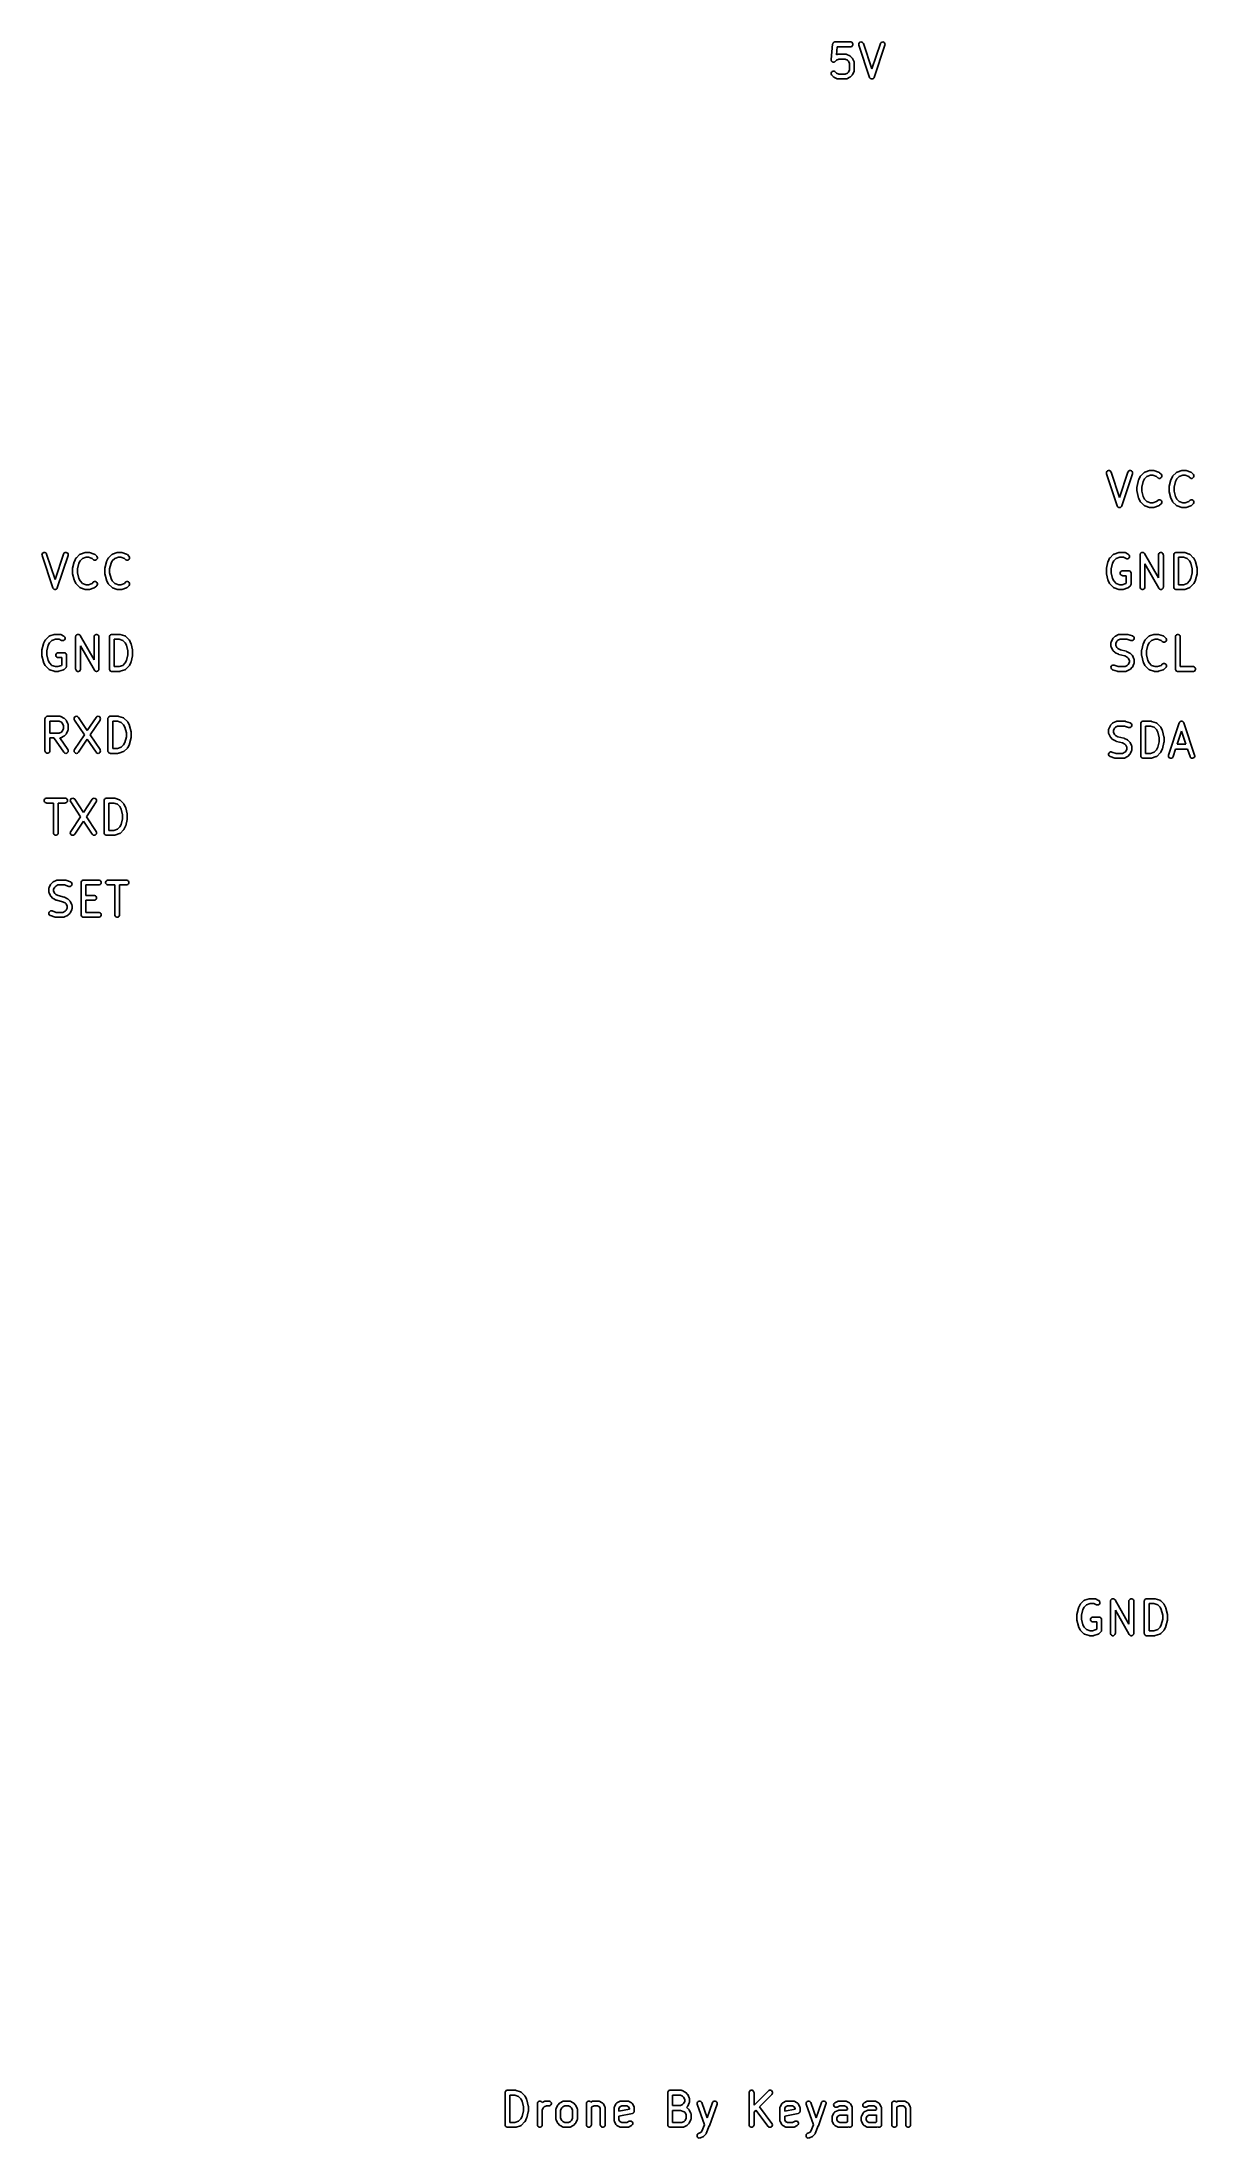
# Model space of a CAD drawing. Extents: x 5.14 to 6.56, y -4.81 to -2.25.
import ezdxf

# ---------------------------------------------------------------- set-up
doc = ezdxf.new("R2010")
doc.units = 0
doc.header["$MEASUREMENT"] = 0
doc.layers.add('BLACK', color=7, linetype='CONTINUOUS')

msp = doc.modelspace()

# ---------------------------------------------------------------- linework, layer by layer
at = {"layer": 'BLACK', "linetype": 'CONTINUOUS'}
for p, q in [((6.1084, -2.274), (6.1103, -2.2552)), ((6.1084, -2.2745), (6.1084, -2.274)), ((6.1085, -2.2747), (6.1084, -2.2745)), ((6.1085, -2.2748), (6.1085, -2.2747)), ((6.1087, -2.2752), (6.1085, -2.2748)), ((6.1088, -2.2756), (6.1087, -2.2752)), ((6.1089, -2.2758), (6.1088, -2.2756)), ((6.1089, -2.2759), (6.1089, -2.2758)), ((6.1092, -2.2762), (6.1089, -2.2759)), ((6.1095, -2.2765), (6.1092, -2.2762)), ((6.1096, -2.2766), (6.1095, -2.2765)), ((6.1097, -2.2767), (6.1096, -2.2766)), ((6.1101, -2.2769), (6.1097, -2.2767)), ((6.1105, -2.2771), (6.1101, -2.2769)), ((6.1103, -2.2552), (6.1104, -2.255)), ((6.1104, -2.2546), (6.1106, -2.2543)), ((6.1104, -2.2549), (6.1104, -2.2546)), ((6.1104, -2.255), (6.1104, -2.2549)), ((6.1104, -2.2549), (6.1104, -2.2549)), ((6.1106, -2.2543), (6.1108, -2.2539)), ((6.1108, -2.2539), (6.1109, -2.2538)), ((6.1109, -2.2538), (6.111, -2.2536)), ((6.111, -2.2536), (6.1113, -2.2534)), ((6.1113, -2.2534), (6.1116, -2.253)), ((6.1116, -2.253), (6.1118, -2.253)), ((6.1118, -2.253), (6.1119, -2.2529)), ((6.1119, -2.2529), (6.1123, -2.2528)), ((6.1123, -2.2528), (6.1127, -2.2526)), ((6.1128, -2.2769), (6.1124, -2.277)), ((6.1127, -2.2526), (6.1129, -2.2526)), ((6.1129, -2.2768), (6.1128, -2.2769)), ((6.1129, -2.2526), (6.113, -2.2526)), ((6.113, -2.2767), (6.1129, -2.2768)), ((6.113, -2.2526), (6.113, -2.2526)), ((6.113, -2.2526), (6.1133, -2.2526)), ((6.1135, -2.2763), (6.113, -2.2767)), ((6.1133, -2.2526), (6.132, -2.2526)), ((6.115, -2.2748), (6.1135, -2.2763)), ((6.1159, -2.2585), (6.115, -2.2682)), ((6.115, -2.2682), (6.1157, -2.2679)), ((6.1177, -2.2735), (6.115, -2.2748)), ((6.1157, -2.2679), (6.1162, -2.2677)), ((6.132, -2.2585), (6.1159, -2.2585)), ((6.1162, -2.2677), (6.1163, -2.2676)), ((6.1163, -2.2676), (6.1164, -2.2676)), ((6.1164, -2.2676), (6.117, -2.2676)), ((6.117, -2.2676), (6.1264, -2.2676)), ((6.1257, -2.2735), (6.1177, -2.2735)), ((6.1284, -2.2748), (6.1257, -2.2735)), ((6.1264, -2.2676), (6.127, -2.2676)), ((6.127, -2.2676), (6.1271, -2.2676)), ((6.1271, -2.2676), (6.1272, -2.2677)), ((6.1272, -2.2677), (6.1277, -2.2679)), ((6.1277, -2.2679), (6.1315, -2.2697)), ((6.1296, -2.276), (6.1284, -2.2748)), ((6.1309, -2.2787), (6.1296, -2.276)), ((6.1315, -2.2697), (6.1317, -2.2699)), ((6.1317, -2.2699), (6.1318, -2.2699)), ((6.1318, -2.2699), (6.1319, -2.27)), ((6.1319, -2.27), (6.1319, -2.27)), ((6.1319, -2.27), (6.132, -2.2701)), ((6.132, -2.2526), (6.1326, -2.2526)), ((6.1326, -2.2584), (6.132, -2.2585)), ((6.132, -2.2701), (6.1322, -2.2703)), ((6.1322, -2.2703), (6.1341, -2.2722)), ((6.1326, -2.2526), (6.1336, -2.253)), ((6.1336, -2.258), (6.1326, -2.2584)), ((6.1336, -2.253), (6.1345, -2.2539)), ((6.1345, -2.2571), (6.1336, -2.258)), ((6.1341, -2.2722), (6.1343, -2.2724)), ((6.1343, -2.2724), (6.1343, -2.2724)), ((6.1343, -2.2724), (6.1344, -2.2725)), ((6.1344, -2.2725), (6.1345, -2.2726)), ((6.1345, -2.2539), (6.1349, -2.2549)), ((6.1349, -2.2561), (6.1345, -2.2571)), ((6.1345, -2.2726), (6.1345, -2.2727)), ((6.1345, -2.2727), (6.1346, -2.2729)), ((6.1346, -2.2729), (6.1365, -2.2767)), ((6.1349, -2.2549), (6.1349, -2.2561)), ((6.1365, -2.2767), (6.1367, -2.2772)), ((6.1422, -2.2559), (6.1423, -2.2547)), ((6.1423, -2.2564), (6.1422, -2.2559)), ((6.1423, -2.2547), (6.1428, -2.2537)), ((6.1555, -2.2958), (6.1423, -2.2564)), ((6.1428, -2.2537), (6.1437, -2.2529)), ((6.1437, -2.2529), (6.1448, -2.2526)), ((6.1448, -2.2526), (6.1459, -2.2527)), ((6.1459, -2.2527), (6.1469, -2.2532)), ((6.1469, -2.2532), (6.1477, -2.254)), ((6.1477, -2.254), (6.1479, -2.2546)), ((6.1479, -2.2546), (6.1583, -2.2855)), ((6.1583, -2.2855), (6.1686, -2.2546)), ((6.1742, -2.2564), (6.1611, -2.2958)), ((6.1686, -2.2546), (6.1688, -2.254)), ((6.1688, -2.254), (6.1696, -2.2532)), ((6.1696, -2.2532), (6.1706, -2.2527)), ((6.1706, -2.2527), (6.1717, -2.2526)), ((6.1717, -2.2526), (6.1728, -2.2529)), ((6.1728, -2.2529), (6.1737, -2.2537)), ((6.1737, -2.2537), (6.1742, -2.2547)), ((6.1742, -2.2547), (6.1743, -2.2559)), ((6.1743, -2.2559), (6.1742, -2.2564)), ((6.1085, -2.2905), (6.1089, -2.2895)), ((6.1085, -2.2917), (6.1085, -2.2905)), ((6.1089, -2.2928), (6.1085, -2.2917)), ((6.1089, -2.2895), (6.1097, -2.2887)), ((6.1093, -2.2932), (6.1089, -2.2928)), ((6.1112, -2.2951), (6.1093, -2.2932)), ((6.1097, -2.2887), (6.1108, -2.2882)), ((6.1107, -2.2771), (6.1105, -2.2771)), ((6.1108, -2.2771), (6.1107, -2.2771)), ((6.1112, -2.2771), (6.1108, -2.2771)), ((6.1108, -2.2882), (6.112, -2.2882)), ((6.1117, -2.2772), (6.1112, -2.2771)), ((6.1114, -2.2953), (6.1112, -2.2951)), ((6.1115, -2.2954), (6.1114, -2.2953)), ((6.1114, -2.2953), (6.1114, -2.2953)), ((6.1116, -2.2955), (6.1115, -2.2954)), ((6.1117, -2.2955), (6.1116, -2.2955)), ((6.1118, -2.2771), (6.1117, -2.2772)), ((6.1119, -2.2956), (6.1117, -2.2955)), ((6.112, -2.2771), (6.1118, -2.2771)), ((6.1157, -2.2975), (6.1119, -2.2956)), ((6.1124, -2.277), (6.112, -2.2771)), ((6.112, -2.2882), (6.113, -2.2887)), ((6.113, -2.2887), (6.1135, -2.289)), ((6.1135, -2.289), (6.115, -2.2906)), ((6.115, -2.2906), (6.1177, -2.2919)), ((6.1162, -2.2977), (6.1157, -2.2975)), ((6.1163, -2.2977), (6.1162, -2.2977)), ((6.1164, -2.2978), (6.1163, -2.2977)), ((6.117, -2.2978), (6.1164, -2.2978)), ((6.1264, -2.2978), (6.117, -2.2978)), ((6.1177, -2.2919), (6.1257, -2.2919)), ((6.1257, -2.2919), (6.1284, -2.2906)), ((6.127, -2.2978), (6.1264, -2.2978)), ((6.1271, -2.2977), (6.127, -2.2978)), ((6.1272, -2.2977), (6.1271, -2.2977)), ((6.1277, -2.2975), (6.1272, -2.2977)), ((6.1315, -2.2956), (6.1277, -2.2975)), ((6.1284, -2.2906), (6.1296, -2.2894)), ((6.1296, -2.2894), (6.1309, -2.2867)), ((6.1309, -2.2867), (6.1309, -2.2787)), ((6.1317, -2.2955), (6.1315, -2.2956)), ((6.1318, -2.2955), (6.1317, -2.2955)), ((6.1319, -2.2954), (6.1318, -2.2955)), ((6.132, -2.2953), (6.1319, -2.2953)), ((6.1319, -2.2953), (6.1319, -2.2954)), ((6.1322, -2.2951), (6.132, -2.2953)), ((6.1341, -2.2932), (6.1322, -2.2951)), ((6.1343, -2.293), (6.1341, -2.2932)), ((6.1344, -2.2928), (6.1343, -2.2929)), ((6.1343, -2.2929), (6.1343, -2.293)), ((6.1345, -2.2928), (6.1344, -2.2928)), ((6.1346, -2.2924), (6.1345, -2.2927)), ((6.1345, -2.2927), (6.1345, -2.2928)), ((6.1365, -2.2887), (6.1346, -2.2924)), ((6.1367, -2.2882), (6.1365, -2.2887)), ((6.1367, -2.2772), (6.1367, -2.2773)), ((6.1367, -2.2773), (6.1368, -2.2774)), ((6.1368, -2.288), (6.1367, -2.288)), ((6.1367, -2.288), (6.1367, -2.2882)), ((6.1368, -2.2774), (6.1368, -2.278)), ((6.1368, -2.278), (6.1368, -2.2874)), ((6.1368, -2.2874), (6.1368, -2.288)), ((6.1557, -2.2963), (6.1555, -2.2958)), ((6.1558, -2.2965), (6.1557, -2.2963)), ((6.1559, -2.2967), (6.1558, -2.2965)), ((6.1562, -2.2969), (6.1559, -2.2967)), ((6.1564, -2.2972), (6.1562, -2.2969)), ((6.1566, -2.2973), (6.1564, -2.2972)), ((6.1568, -2.2974), (6.1566, -2.2973)), ((6.1571, -2.2976), (6.1568, -2.2974)), ((6.1575, -2.2977), (6.1571, -2.2976)), ((6.1577, -2.2977), (6.1575, -2.2977)), ((6.1579, -2.2978), (6.1577, -2.2977)), ((6.1583, -2.2978), (6.1579, -2.2978)), ((6.1586, -2.2978), (6.1583, -2.2978)), ((6.1588, -2.2977), (6.1586, -2.2978)), ((6.159, -2.2977), (6.1588, -2.2977)), ((6.1594, -2.2976), (6.159, -2.2977)), ((6.1597, -2.2974), (6.1594, -2.2976)), ((6.1599, -2.2973), (6.1597, -2.2974)), ((6.1601, -2.2972), (6.1599, -2.2973)), ((6.1603, -2.2969), (6.1601, -2.2972)), ((6.1606, -2.2967), (6.1603, -2.2969)), ((6.1607, -2.2965), (6.1606, -2.2967)), ((6.1608, -2.2963), (6.1607, -2.2965)), ((6.1611, -2.2958), (6.1608, -2.2963)), ((6.4446, -2.7789), (6.4447, -2.7778)), ((6.4447, -2.7795), (6.4446, -2.7789)), ((6.4447, -2.7778), (6.4452, -2.7767)), ((6.4578, -2.8188), (6.4447, -2.7795)), ((6.4452, -2.7767), (6.446, -2.776)), ((6.446, -2.776), (6.4471, -2.7756)), ((6.4471, -2.7756), (6.4483, -2.7757)), ((6.4483, -2.7757), (6.4493, -2.7762)), ((6.4493, -2.7762), (6.4501, -2.7771)), ((6.4501, -2.7771), (6.4503, -2.7776)), ((6.4503, -2.7776), (6.4606, -2.8086)), ((6.4606, -2.8086), (6.471, -2.7776)), ((6.4766, -2.7795), (6.4634, -2.8188)), ((6.471, -2.7776), (6.4712, -2.7771)), ((6.4712, -2.7771), (6.4719, -2.7762)), ((6.4719, -2.7762), (6.473, -2.7757)), ((6.473, -2.7757), (6.4741, -2.7756)), ((6.4741, -2.7756), (6.4752, -2.776)), ((6.4752, -2.776), (6.4761, -2.7767)), ((6.4761, -2.7767), (6.4766, -2.7778)), ((6.4766, -2.7778), (6.4767, -2.7789)), ((6.4767, -2.7789), (6.4766, -2.7795)), ((6.4821, -2.7947), (6.484, -2.7872)), ((6.484, -2.7871), (6.4841, -2.7869)), ((6.484, -2.7872), (6.484, -2.7871)), ((6.484, -2.7872), (6.484, -2.7872)), ((6.4841, -2.7869), (6.4842, -2.7866)), ((6.4842, -2.7866), (6.4861, -2.7828)), ((6.4842, -2.7866), (6.4842, -2.7866)), ((6.4842, -2.7866), (6.4842, -2.7866)), ((6.4861, -2.7828), (6.4863, -2.7826)), ((6.4863, -2.7825), (6.4864, -2.7824)), ((6.4863, -2.7826), (6.4863, -2.7825)), ((6.4864, -2.7824), (6.4865, -2.7823)), ((6.4864, -2.7824), (6.4864, -2.7824)), ((6.4865, -2.7823), (6.4867, -2.7821)), ((6.4867, -2.7821), (6.4904, -2.7783)), ((6.4912, -2.7859), (6.4897, -2.7889)), ((6.4904, -2.7783), (6.4909, -2.778)), ((6.4909, -2.778), (6.491, -2.7779)), ((6.491, -2.7778), (6.4916, -2.7776)), ((6.491, -2.7779), (6.491, -2.7778)), ((6.4941, -2.783), (6.4912, -2.7859)), ((6.4916, -2.7776), (6.4972, -2.7757)), ((6.4986, -2.7815), (6.4941, -2.783)), ((6.4972, -2.7757), (6.4975, -2.7757)), ((6.4975, -2.7757), (6.4975, -2.7756)), ((6.4975, -2.7756), (6.4977, -2.7756)), ((6.4977, -2.7756), (6.4978, -2.7756)), ((6.4978, -2.7756), (6.4978, -2.7756)), ((6.4978, -2.7756), (6.4981, -2.7756)), ((6.4981, -2.7756), (6.5019, -2.7756)), ((6.5014, -2.7815), (6.4986, -2.7815)), ((6.5059, -2.783), (6.5014, -2.7815)), ((6.5019, -2.7756), (6.5022, -2.7756)), ((6.5022, -2.7756), (6.5022, -2.7756)), ((6.5022, -2.7756), (6.5023, -2.7756)), ((6.5023, -2.7756), (6.5025, -2.7756)), ((6.5025, -2.7756), (6.5025, -2.7757)), ((6.5025, -2.7757), (6.5028, -2.7757)), ((6.5028, -2.7757), (6.5084, -2.7776)), ((6.5073, -2.7844), (6.5059, -2.783)), ((6.5077, -2.7847), (6.5073, -2.7844)), ((6.5088, -2.7852), (6.5077, -2.7847)), ((6.5084, -2.7776), (6.509, -2.7778)), ((6.5099, -2.7852), (6.5088, -2.7852)), ((6.509, -2.7778), (6.509, -2.7779)), ((6.509, -2.7779), (6.5091, -2.778)), ((6.5091, -2.778), (6.5096, -2.7783)), ((6.5096, -2.7783), (6.5115, -2.7802)), ((6.511, -2.7847), (6.5099, -2.7852)), ((6.5118, -2.7839), (6.511, -2.7847)), ((6.5115, -2.7802), (6.5118, -2.7806)), ((6.5118, -2.7806), (6.5123, -2.7817)), ((6.5123, -2.7829), (6.5118, -2.7839)), ((6.5123, -2.7817), (6.5123, -2.7829)), ((6.5215, -2.7947), (6.5234, -2.7872)), ((6.5234, -2.7871), (6.5235, -2.7869)), ((6.5234, -2.7872), (6.5234, -2.7871)), ((6.5234, -2.7872), (6.5234, -2.7872)), ((6.5235, -2.7869), (6.5236, -2.7866)), ((6.5236, -2.7866), (6.5255, -2.7828)), ((6.5236, -2.7866), (6.5236, -2.7866)), ((6.5236, -2.7866), (6.5236, -2.7866)), ((6.5255, -2.7828), (6.5256, -2.7826)), ((6.5256, -2.7826), (6.5257, -2.7825)), ((6.5257, -2.7825), (6.5257, -2.7824)), ((6.5257, -2.7824), (6.5258, -2.7824)), ((6.5258, -2.7823), (6.526, -2.7821)), ((6.5258, -2.7824), (6.5258, -2.7823)), ((6.526, -2.7821), (6.5298, -2.7783)), ((6.5305, -2.7859), (6.529, -2.7889)), ((6.5298, -2.7783), (6.5302, -2.778)), ((6.5302, -2.778), (6.5303, -2.7779)), ((6.5303, -2.7779), (6.5304, -2.7778)), ((6.5304, -2.7778), (6.5309, -2.7776)), ((6.5335, -2.783), (6.5305, -2.7859)), ((6.5309, -2.7776), (6.5366, -2.7757)), ((6.538, -2.7815), (6.5335, -2.783)), ((6.5366, -2.7757), (6.5368, -2.7757)), ((6.5368, -2.7757), (6.5369, -2.7756)), ((6.5369, -2.7756), (6.537, -2.7756)), ((6.537, -2.7756), (6.5371, -2.7756)), ((6.5371, -2.7756), (6.5372, -2.7756)), ((6.5372, -2.7756), (6.5375, -2.7756)), ((6.5375, -2.7756), (6.5412, -2.7756)), ((6.5408, -2.7815), (6.538, -2.7815)), ((6.5453, -2.783), (6.5408, -2.7815)), ((6.5412, -2.7756), (6.5415, -2.7756)), ((6.5415, -2.7756), (6.5416, -2.7756)), ((6.5416, -2.7756), (6.5417, -2.7756)), ((6.5417, -2.7756), (6.5418, -2.7756)), ((6.5418, -2.7756), (6.5419, -2.7757)), ((6.5419, -2.7757), (6.5422, -2.7757)), ((6.5422, -2.7757), (6.5478, -2.7776)), ((6.5467, -2.7844), (6.5453, -2.783)), ((6.5471, -2.7847), (6.5467, -2.7844)), ((6.5482, -2.7852), (6.5471, -2.7847)), ((6.5478, -2.7776), (6.5483, -2.7778)), ((6.5493, -2.7852), (6.5482, -2.7852)), ((6.5483, -2.7778), (6.5484, -2.7779)), ((6.5484, -2.7779), (6.5485, -2.778)), ((6.5485, -2.778), (6.549, -2.7783)), ((6.549, -2.7783), (6.5508, -2.7802)), ((6.5504, -2.7847), (6.5493, -2.7852)), ((6.5512, -2.7839), (6.5504, -2.7847)), ((6.5508, -2.7802), (6.5512, -2.7806)), ((6.5512, -2.7806), (6.5516, -2.7817)), ((6.5516, -2.7829), (6.5512, -2.7839)), ((6.5516, -2.7817), (6.5516, -2.7829)), ((6.482, -2.7954), (6.4821, -2.7953)), ((6.482, -2.801), (6.482, -2.7954)), ((6.4821, -2.8011), (6.482, -2.801)), ((6.4821, -2.7948), (6.4821, -2.7947)), ((6.4821, -2.795), (6.4821, -2.7948)), ((6.4821, -2.7948), (6.4821, -2.7948)), ((6.4821, -2.7953), (6.4821, -2.795)), ((6.4821, -2.7953), (6.4821, -2.7953)), ((6.4821, -2.8012), (6.4821, -2.8011)), ((6.4821, -2.8014), (6.4821, -2.8012)), ((6.4821, -2.8016), (6.4821, -2.8014)), ((6.4821, -2.8017), (6.4821, -2.8016)), ((6.4821, -2.8016), (6.4821, -2.8016)), ((6.484, -2.8092), (6.4821, -2.8017)), ((6.484, -2.8093), (6.484, -2.8092)), ((6.4841, -2.8096), (6.484, -2.8093)), ((6.484, -2.8093), (6.484, -2.8093)), ((6.4842, -2.8098), (6.4841, -2.8096)), ((6.4842, -2.8099), (6.4842, -2.8098)), ((6.4842, -2.8098), (6.4842, -2.8098)), ((6.4861, -2.8136), (6.4842, -2.8099)), ((6.4863, -2.8139), (6.4861, -2.8136)), ((6.4864, -2.814), (6.4863, -2.8139)), ((6.4863, -2.8139), (6.4863, -2.8139)), ((6.4864, -2.8141), (6.4864, -2.814)), ((6.4865, -2.8141), (6.4864, -2.8141)), ((6.4867, -2.8144), (6.4865, -2.8141)), ((6.4897, -2.7889), (6.488, -2.7958)), ((6.488, -2.7958), (6.488, -2.8007)), ((6.488, -2.8007), (6.4897, -2.8075)), ((6.4897, -2.8075), (6.4912, -2.8105)), ((6.4912, -2.8105), (6.4941, -2.8135)), ((6.4941, -2.8135), (6.4986, -2.815)), ((6.5014, -2.815), (6.5059, -2.8135)), ((6.5059, -2.8135), (6.5073, -2.8121)), ((6.5073, -2.8121), (6.5077, -2.8117)), ((6.5077, -2.8117), (6.5088, -2.8113)), ((6.5088, -2.8113), (6.5099, -2.8113)), ((6.5099, -2.8113), (6.511, -2.8117)), ((6.511, -2.8117), (6.5118, -2.8125)), ((6.5118, -2.8125), (6.5123, -2.8136)), ((6.5123, -2.8136), (6.5123, -2.8147)), ((6.5214, -2.7953), (6.5215, -2.795)), ((6.5214, -2.7954), (6.5214, -2.7953)), ((6.5214, -2.7953), (6.5214, -2.7953)), ((6.5214, -2.801), (6.5214, -2.7954)), ((6.5214, -2.8011), (6.5214, -2.801)), ((6.5214, -2.8012), (6.5214, -2.8011)), ((6.5215, -2.8014), (6.5214, -2.8012)), ((6.5215, -2.7948), (6.5215, -2.7947)), ((6.5215, -2.795), (6.5215, -2.7948)), ((6.5215, -2.7948), (6.5215, -2.7948)), ((6.5215, -2.8016), (6.5215, -2.8014)), ((6.5215, -2.8017), (6.5215, -2.8016)), ((6.5215, -2.8016), (6.5215, -2.8016)), ((6.5234, -2.8092), (6.5215, -2.8017)), ((6.5234, -2.8093), (6.5234, -2.8092)), ((6.5235, -2.8096), (6.5234, -2.8093)), ((6.5234, -2.8093), (6.5234, -2.8093)), ((6.5236, -2.8098), (6.5235, -2.8096)), ((6.5236, -2.8099), (6.5236, -2.8098)), ((6.5236, -2.8098), (6.5236, -2.8098)), ((6.5255, -2.8136), (6.5236, -2.8099)), ((6.5256, -2.8139), (6.5255, -2.8136)), ((6.5257, -2.8139), (6.5256, -2.8139)), ((6.5257, -2.814), (6.5257, -2.8139)), ((6.5258, -2.8141), (6.5257, -2.814)), ((6.526, -2.8144), (6.5258, -2.8141)), ((6.5258, -2.8141), (6.5258, -2.8141)), ((6.529, -2.7889), (6.5273, -2.7958)), ((6.5273, -2.7958), (6.5273, -2.8007)), ((6.5273, -2.8007), (6.529, -2.8075)), ((6.529, -2.8075), (6.5305, -2.8105)), ((6.5305, -2.8105), (6.5335, -2.8135)), ((6.5335, -2.8135), (6.538, -2.815)), ((6.5408, -2.815), (6.5453, -2.8135)), ((6.5453, -2.8135), (6.5467, -2.8121)), ((6.5467, -2.8121), (6.5471, -2.8117)), ((6.5471, -2.8117), (6.5482, -2.8113)), ((6.5482, -2.8113), (6.5493, -2.8113)), ((6.5493, -2.8113), (6.5504, -2.8117)), ((6.5504, -2.8117), (6.5512, -2.8125)), ((6.5512, -2.8125), (6.5516, -2.8136)), ((6.5516, -2.8136), (6.5516, -2.8147)), ((6.4581, -2.8194), (6.4578, -2.8188)), ((6.4582, -2.8195), (6.4581, -2.8194)), ((6.4583, -2.8197), (6.4582, -2.8195)), ((6.4586, -2.82), (6.4583, -2.8197)), ((6.4588, -2.8202), (6.4586, -2.82)), ((6.459, -2.8203), (6.4588, -2.8202)), ((6.4592, -2.8205), (6.459, -2.8203)), ((6.4595, -2.8206), (6.4592, -2.8205)), ((6.4598, -2.8208), (6.4595, -2.8206)), ((6.4601, -2.8208), (6.4598, -2.8208)), ((6.4603, -2.8208), (6.4601, -2.8208)), ((6.4606, -2.8208), (6.4603, -2.8208)), ((6.461, -2.8208), (6.4606, -2.8208)), ((6.4612, -2.8208), (6.461, -2.8208)), ((6.4614, -2.8208), (6.4612, -2.8208)), ((6.4617, -2.8206), (6.4614, -2.8208)), ((6.4621, -2.8205), (6.4617, -2.8206)), ((6.4623, -2.8203), (6.4621, -2.8205)), ((6.4624, -2.8202), (6.4623, -2.8203)), ((6.4627, -2.82), (6.4624, -2.8202)), ((6.463, -2.8197), (6.4627, -2.82)), ((6.4631, -2.8195), (6.463, -2.8197)), ((6.4632, -2.8194), (6.4631, -2.8195)), ((6.4634, -2.8188), (6.4632, -2.8194)), ((6.4904, -2.8181), (6.4867, -2.8144)), ((6.4909, -2.8185), (6.4904, -2.8181)), ((6.491, -2.8185), (6.4909, -2.8185)), ((6.491, -2.8186), (6.491, -2.8185)), ((6.4916, -2.8188), (6.491, -2.8186)), ((6.4972, -2.8207), (6.4916, -2.8188)), ((6.4975, -2.8208), (6.4972, -2.8207)), ((6.4977, -2.8208), (6.4975, -2.8208)), ((6.4975, -2.8208), (6.4975, -2.8208)), ((6.4978, -2.8208), (6.4977, -2.8208)), ((6.4981, -2.8209), (6.4978, -2.8208)), ((6.4978, -2.8208), (6.4978, -2.8208)), ((6.5019, -2.8209), (6.4981, -2.8209)), ((6.4986, -2.815), (6.5014, -2.815)), ((6.5022, -2.8208), (6.5019, -2.8209)), ((6.5023, -2.8208), (6.5022, -2.8208)), ((6.5022, -2.8208), (6.5022, -2.8208)), ((6.5025, -2.8208), (6.5023, -2.8208)), ((6.5028, -2.8207), (6.5025, -2.8208)), ((6.5025, -2.8208), (6.5025, -2.8208)), ((6.5084, -2.8188), (6.5028, -2.8207)), ((6.509, -2.8186), (6.5084, -2.8188)), ((6.5091, -2.8185), (6.509, -2.8185)), ((6.509, -2.8185), (6.509, -2.8186)), ((6.5096, -2.8181), (6.5091, -2.8185)), ((6.5115, -2.8162), (6.5096, -2.8181)), ((6.5118, -2.8158), (6.5115, -2.8162)), ((6.5123, -2.8147), (6.5118, -2.8158)), ((6.5298, -2.8181), (6.526, -2.8144)), ((6.5302, -2.8185), (6.5298, -2.8181)), ((6.5303, -2.8185), (6.5302, -2.8185)), ((6.5304, -2.8186), (6.5303, -2.8185)), ((6.5309, -2.8188), (6.5304, -2.8186)), ((6.5366, -2.8207), (6.5309, -2.8188)), ((6.5368, -2.8208), (6.5366, -2.8207)), ((6.5369, -2.8208), (6.5368, -2.8208)), ((6.537, -2.8208), (6.5369, -2.8208)), ((6.5371, -2.8208), (6.537, -2.8208)), ((6.5372, -2.8208), (6.5371, -2.8208)), ((6.5375, -2.8209), (6.5372, -2.8208)), ((6.5412, -2.8209), (6.5375, -2.8209)), ((6.538, -2.815), (6.5408, -2.815)), ((6.5415, -2.8208), (6.5412, -2.8209)), ((6.5416, -2.8208), (6.5415, -2.8208)), ((6.5417, -2.8208), (6.5416, -2.8208)), ((6.5418, -2.8208), (6.5417, -2.8208)), ((6.5419, -2.8208), (6.5418, -2.8208)), ((6.5422, -2.8207), (6.5419, -2.8208)), ((6.5478, -2.8188), (6.5422, -2.8207)), ((6.5483, -2.8186), (6.5478, -2.8188)), ((6.5484, -2.8185), (6.5483, -2.8186)), ((6.5485, -2.8185), (6.5484, -2.8185)), ((6.549, -2.8181), (6.5485, -2.8185)), ((6.5508, -2.8162), (6.549, -2.8181)), ((6.5512, -2.8158), (6.5508, -2.8162)), ((6.5516, -2.8147), (6.5512, -2.8158)), ((5.1446, -2.8789), (5.1447, -2.8778)), ((5.1447, -2.8795), (5.1446, -2.8789)), ((5.1447, -2.8778), (5.1452, -2.8767)), ((5.1578, -2.9188), (5.1447, -2.8795)), ((5.1452, -2.8767), (5.146, -2.876)), ((5.146, -2.876), (5.1471, -2.8756)), ((5.1471, -2.8756), (5.1483, -2.8757)), ((5.1483, -2.8757), (5.1493, -2.8762)), ((5.1493, -2.8762), (5.1501, -2.8771)), ((5.1501, -2.8771), (5.1503, -2.8776)), ((5.1503, -2.8776), (5.1606, -2.9086)), ((5.1606, -2.9086), (5.171, -2.8776)), ((5.1766, -2.8795), (5.1634, -2.9188)), ((5.171, -2.8776), (5.1712, -2.8771)), ((5.1712, -2.8771), (5.1719, -2.8762)), ((5.1719, -2.8762), (5.173, -2.8757)), ((5.173, -2.8757), (5.1741, -2.8756)), ((5.1741, -2.8756), (5.1752, -2.876)), ((5.1752, -2.876), (5.1761, -2.8767)), ((5.1761, -2.8767), (5.1766, -2.8778)), ((5.1766, -2.8778), (5.1767, -2.8789)), ((5.1767, -2.8789), (5.1766, -2.8795)), ((5.1821, -2.8947), (5.184, -2.8872)), ((5.184, -2.8871), (5.1841, -2.8869)), ((5.184, -2.8872), (5.184, -2.8871)), ((5.184, -2.8872), (5.184, -2.8872)), ((5.1841, -2.8869), (5.1842, -2.8866)), ((5.1842, -2.8866), (5.1861, -2.8828)), ((5.1842, -2.8866), (5.1842, -2.8866)), ((5.1842, -2.8866), (5.1842, -2.8866)), ((5.1861, -2.8828), (5.1863, -2.8826)), ((5.1863, -2.8825), (5.1864, -2.8824)), ((5.1863, -2.8826), (5.1863, -2.8825)), ((5.1864, -2.8824), (5.1865, -2.8823)), ((5.1864, -2.8824), (5.1864, -2.8824)), ((5.1865, -2.8823), (5.1867, -2.8821)), ((5.1867, -2.8821), (5.1904, -2.8783)), ((5.1897, -2.8889), (5.188, -2.8958)), ((5.1912, -2.8859), (5.1897, -2.8889)), ((5.1904, -2.8783), (5.1909, -2.878)), ((5.1909, -2.878), (5.191, -2.8779)), ((5.191, -2.8778), (5.1916, -2.8776)), ((5.191, -2.8779), (5.191, -2.8778)), ((5.1941, -2.883), (5.1912, -2.8859)), ((5.1916, -2.8776), (5.1972, -2.8757)), ((5.1986, -2.8815), (5.1941, -2.883)), ((5.1972, -2.8757), (5.1975, -2.8757)), ((5.1975, -2.8757), (5.1975, -2.8756)), ((5.1975, -2.8756), (5.1977, -2.8756)), ((5.1977, -2.8756), (5.1978, -2.8756)), ((5.1978, -2.8756), (5.1978, -2.8756)), ((5.1978, -2.8756), (5.1981, -2.8756)), ((5.1981, -2.8756), (5.2019, -2.8756)), ((5.2014, -2.8815), (5.1986, -2.8815)), ((5.2059, -2.883), (5.2014, -2.8815)), ((5.2019, -2.8756), (5.2022, -2.8756)), ((5.2022, -2.8756), (5.2022, -2.8756)), ((5.2022, -2.8756), (5.2023, -2.8756)), ((5.2023, -2.8756), (5.2025, -2.8756)), ((5.2025, -2.8756), (5.2025, -2.8757)), ((5.2025, -2.8757), (5.2028, -2.8757)), ((5.2028, -2.8757), (5.2084, -2.8776)), ((5.2073, -2.8844), (5.2059, -2.883)), ((5.2077, -2.8847), (5.2073, -2.8844)), ((5.2088, -2.8852), (5.2077, -2.8847)), ((5.2084, -2.8776), (5.209, -2.8778)), ((5.2099, -2.8852), (5.2088, -2.8852)), ((5.209, -2.8778), (5.209, -2.8779)), ((5.209, -2.8779), (5.2091, -2.878)), ((5.2091, -2.878), (5.2096, -2.8783)), ((5.2096, -2.8783), (5.2115, -2.8802)), ((5.211, -2.8847), (5.2099, -2.8852)), ((5.2118, -2.8839), (5.211, -2.8847)), ((5.2115, -2.8802), (5.2118, -2.8806)), ((5.2118, -2.8806), (5.2123, -2.8817)), ((5.2123, -2.8829), (5.2118, -2.8839)), ((5.2123, -2.8817), (5.2123, -2.8829)), ((5.2215, -2.8947), (5.2234, -2.8872)), ((5.2234, -2.8871), (5.2235, -2.8869)), ((5.2234, -2.8872), (5.2234, -2.8871)), ((5.2234, -2.8872), (5.2234, -2.8872)), ((5.2235, -2.8869), (5.2236, -2.8866)), ((5.2236, -2.8866), (5.2255, -2.8828)), ((5.2236, -2.8866), (5.2236, -2.8866)), ((5.2236, -2.8866), (5.2236, -2.8866)), ((5.2255, -2.8828), (5.2256, -2.8826)), ((5.2256, -2.8826), (5.2257, -2.8825)), ((5.2257, -2.8825), (5.2257, -2.8824)), ((5.2257, -2.8824), (5.2258, -2.8824)), ((5.2258, -2.8823), (5.226, -2.8821)), ((5.2258, -2.8824), (5.2258, -2.8823)), ((5.226, -2.8821), (5.2298, -2.8783)), ((5.229, -2.8889), (5.2273, -2.8958)), ((5.2305, -2.8859), (5.229, -2.8889)), ((5.2298, -2.8783), (5.2302, -2.878)), ((5.2302, -2.878), (5.2303, -2.8779)), ((5.2303, -2.8779), (5.2304, -2.8778)), ((5.2304, -2.8778), (5.2309, -2.8776)), ((5.2335, -2.883), (5.2305, -2.8859)), ((5.2309, -2.8776), (5.2366, -2.8757)), ((5.238, -2.8815), (5.2335, -2.883)), ((5.2366, -2.8757), (5.2368, -2.8757)), ((5.2368, -2.8757), (5.2369, -2.8756)), ((5.2369, -2.8756), (5.237, -2.8756)), ((5.237, -2.8756), (5.2371, -2.8756)), ((5.2371, -2.8756), (5.2372, -2.8756)), ((5.2372, -2.8756), (5.2375, -2.8756)), ((5.2375, -2.8756), (5.2412, -2.8756)), ((5.2408, -2.8815), (5.238, -2.8815)), ((5.2453, -2.883), (5.2408, -2.8815)), ((5.2412, -2.8756), (5.2415, -2.8756)), ((5.2415, -2.8756), (5.2416, -2.8756)), ((5.2416, -2.8756), (5.2417, -2.8756)), ((5.2417, -2.8756), (5.2418, -2.8756)), ((5.2418, -2.8756), (5.2419, -2.8757)), ((5.2419, -2.8757), (5.2422, -2.8757)), ((5.2422, -2.8757), (5.2478, -2.8776)), ((5.2467, -2.8844), (5.2453, -2.883)), ((5.2471, -2.8847), (5.2467, -2.8844)), ((5.2482, -2.8852), (5.2471, -2.8847)), ((5.2478, -2.8776), (5.2483, -2.8778)), ((5.2493, -2.8852), (5.2482, -2.8852)), ((5.2483, -2.8778), (5.2484, -2.8779)), ((5.2484, -2.8779), (5.2485, -2.878)), ((5.2485, -2.878), (5.249, -2.8783)), ((5.249, -2.8783), (5.2508, -2.8802)), ((5.2504, -2.8847), (5.2493, -2.8852)), ((5.2512, -2.8839), (5.2504, -2.8847)), ((5.2508, -2.8802), (5.2512, -2.8806)), ((5.2512, -2.8806), (5.2516, -2.8817)), ((5.2516, -2.8829), (5.2512, -2.8839)), ((5.2516, -2.8817), (5.2516, -2.8829)), ((6.4446, -2.8947), (6.4465, -2.8872)), ((6.4465, -2.8871), (6.4466, -2.8869)), ((6.4465, -2.8872), (6.4465, -2.8871)), ((6.4465, -2.8872), (6.4465, -2.8872)), ((6.4466, -2.8869), (6.4467, -2.8866)), ((6.4467, -2.8866), (6.4486, -2.8828)), ((6.4467, -2.8866), (6.4467, -2.8866)), ((6.4467, -2.8866), (6.4467, -2.8866)), ((6.4486, -2.8828), (6.4488, -2.8826)), ((6.4488, -2.8825), (6.4489, -2.8824)), ((6.4488, -2.8826), (6.4488, -2.8825)), ((6.4489, -2.8824), (6.449, -2.8823)), ((6.4489, -2.8824), (6.4489, -2.8824)), ((6.449, -2.8823), (6.4492, -2.8821)), ((6.4492, -2.8821), (6.4529, -2.8783)), ((6.4522, -2.8889), (6.4505, -2.8958)), ((6.4537, -2.8859), (6.4522, -2.8889)), ((6.4529, -2.8783), (6.4534, -2.878)), ((6.4534, -2.878), (6.4535, -2.8779)), ((6.4535, -2.8778), (6.4541, -2.8776)), ((6.4535, -2.8779), (6.4535, -2.8778)), ((6.4566, -2.883), (6.4537, -2.8859)), ((6.4541, -2.8776), (6.4597, -2.8757)), ((6.4611, -2.8815), (6.4566, -2.883)), ((6.4597, -2.8757), (6.46, -2.8757)), ((6.46, -2.8757), (6.4601, -2.8756)), ((6.4601, -2.8756), (6.4602, -2.8756)), ((6.4602, -2.8756), (6.4603, -2.8756)), ((6.4603, -2.8756), (6.4603, -2.8756)), ((6.4603, -2.8756), (6.4606, -2.8756)), ((6.4606, -2.8756), (6.4663, -2.8756)), ((6.4656, -2.8815), (6.4611, -2.8815)), ((6.4687, -2.8831), (6.4656, -2.8815)), ((6.4663, -2.8756), (6.4668, -2.8756)), ((6.4668, -2.8756), (6.4669, -2.8757)), ((6.4669, -2.8757), (6.467, -2.8757)), ((6.467, -2.8757), (6.4676, -2.8759)), ((6.4676, -2.8759), (6.4713, -2.8778)), ((6.4692, -2.8833), (6.4687, -2.8831)), ((6.4704, -2.8833), (6.4692, -2.8833)), ((6.4715, -2.883), (6.4704, -2.8833)), ((6.4713, -2.8778), (6.4718, -2.8781)), ((6.4723, -2.8822), (6.4715, -2.883)), ((6.4718, -2.8781), (6.4726, -2.8789)), ((6.4729, -2.8812), (6.4723, -2.8822)), ((6.4726, -2.8789), (6.4729, -2.88)), ((6.4729, -2.88), (6.4729, -2.8812)), ((6.4858, -2.8783), (6.4859, -2.878)), ((6.4858, -2.8784), (6.4858, -2.8783)), ((6.4858, -2.8783), (6.4858, -2.8783)), ((6.4858, -2.8785), (6.4858, -2.8784)), ((6.4858, -2.9179), (6.4858, -2.8785)), ((6.4859, -2.878), (6.486, -2.8776)), ((6.486, -2.8776), (6.4861, -2.8772)), ((6.4861, -2.8772), (6.4862, -2.8771)), ((6.4862, -2.8771), (6.4863, -2.8769)), ((6.4863, -2.8769), (6.4866, -2.8766)), ((6.4866, -2.8766), (6.4868, -2.8763)), ((6.4868, -2.8763), (6.487, -2.8762)), ((6.487, -2.8762), (6.4871, -2.8761)), ((6.4871, -2.8761), (6.4875, -2.8759)), ((6.4875, -2.8759), (6.4878, -2.8757)), ((6.4878, -2.8757), (6.488, -2.8757)), ((6.488, -2.8757), (6.4882, -2.8756)), ((6.4882, -2.8756), (6.4886, -2.8756)), ((6.4886, -2.8756), (6.489, -2.8756)), ((6.489, -2.8756), (6.4891, -2.8756)), ((6.4891, -2.8756), (6.4893, -2.8756)), ((6.4893, -2.8756), (6.4897, -2.8758)), ((6.4897, -2.8758), (6.4901, -2.8759)), ((6.4901, -2.8759), (6.4902, -2.876)), ((6.4902, -2.876), (6.4904, -2.8761)), ((6.4904, -2.8761), (6.4907, -2.8764)), ((6.4907, -2.8764), (6.491, -2.8766)), ((6.491, -2.8766), (6.4912, -2.8768)), ((6.4912, -2.8768), (6.4912, -2.8769)), ((6.4912, -2.8769), (6.4912, -2.8769)), ((6.4912, -2.8769), (6.4913, -2.8771)), ((6.4913, -2.8771), (6.5083, -2.9068)), ((6.5087, -2.9194), (6.4917, -2.8897)), ((6.4917, -2.8897), (6.4917, -2.9179)), ((6.5083, -2.8785), (6.5084, -2.878)), ((6.5083, -2.9068), (6.5083, -2.8785)), ((6.5084, -2.878), (6.5088, -2.8769)), ((6.5088, -2.8769), (6.5096, -2.8761)), ((6.5096, -2.8761), (6.5107, -2.8756)), ((6.5107, -2.8756), (6.5118, -2.8756)), ((6.5118, -2.8756), (6.5129, -2.8761)), ((6.5129, -2.8761), (6.5137, -2.8769)), ((6.5137, -2.8769), (6.5141, -2.878)), ((6.5141, -2.878), (6.5142, -2.8785)), ((6.5142, -2.8785), (6.5142, -2.9179)), ((6.527, -2.8785), (6.5271, -2.878)), ((6.527, -2.9179), (6.527, -2.8785)), ((6.5271, -2.878), (6.5275, -2.8769)), ((6.5275, -2.8769), (6.5284, -2.8761)), ((6.5284, -2.8761), (6.5294, -2.8756)), ((6.5294, -2.8756), (6.53, -2.8756)), ((6.53, -2.8756), (6.5394, -2.8756)), ((6.5389, -2.8815), (6.5329, -2.8815)), ((6.5329, -2.8815), (6.5329, -2.915)), ((6.5434, -2.883), (6.5389, -2.8815)), ((6.5394, -2.8756), (6.5397, -2.8756)), ((6.5397, -2.8756), (6.5397, -2.8756)), ((6.5397, -2.8756), (6.5398, -2.8756)), ((6.5398, -2.8756), (6.5399, -2.8756)), ((6.5399, -2.8756), (6.54, -2.8757)), ((6.54, -2.8757), (6.5403, -2.8757)), ((6.5403, -2.8757), (6.5459, -2.8776)), ((6.5463, -2.8859), (6.5434, -2.883)), ((6.5459, -2.8776), (6.5465, -2.8778)), ((6.5478, -2.8889), (6.5463, -2.8859)), ((6.5465, -2.8778), (6.5465, -2.8779)), ((6.5465, -2.8779), (6.5466, -2.878)), ((6.5466, -2.878), (6.5471, -2.8783)), ((6.5471, -2.8783), (6.5508, -2.8821)), ((6.5495, -2.8958), (6.5478, -2.8889)), ((6.5508, -2.8821), (6.551, -2.8823)), ((6.551, -2.8823), (6.5511, -2.8824)), ((6.5511, -2.8824), (6.5511, -2.8824)), ((6.5511, -2.8824), (6.5512, -2.8825)), ((6.5512, -2.8825), (6.5512, -2.8826)), ((6.5512, -2.8826), (6.5514, -2.8828)), ((6.5514, -2.8828), (6.5533, -2.8866)), ((6.5533, -2.8866), (6.5533, -2.8866)), ((6.5533, -2.8866), (6.5533, -2.8866)), ((6.5533, -2.8866), (6.5534, -2.8869)), ((6.5534, -2.8869), (6.5535, -2.8871)), ((6.5535, -2.8871), (6.5535, -2.8872)), ((6.5535, -2.8872), (6.5535, -2.8872)), ((6.5535, -2.8872), (6.5554, -2.8947)), ((5.182, -2.8954), (5.1821, -2.8953)), ((5.182, -2.901), (5.182, -2.8954)), ((5.1821, -2.9011), (5.182, -2.901)), ((5.1821, -2.8948), (5.1821, -2.8947)), ((5.1821, -2.895), (5.1821, -2.8948)), ((5.1821, -2.8948), (5.1821, -2.8948)), ((5.1821, -2.8953), (5.1821, -2.895)), ((5.1821, -2.8953), (5.1821, -2.8953)), ((5.1821, -2.9012), (5.1821, -2.9011)), ((5.1821, -2.9014), (5.1821, -2.9012)), ((5.1821, -2.9016), (5.1821, -2.9014)), ((5.1821, -2.9017), (5.1821, -2.9016)), ((5.1821, -2.9016), (5.1821, -2.9016)), ((5.184, -2.9092), (5.1821, -2.9017)), ((5.184, -2.9093), (5.184, -2.9092)), ((5.1841, -2.9096), (5.184, -2.9093)), ((5.184, -2.9093), (5.184, -2.9093)), ((5.1842, -2.9098), (5.1841, -2.9096)), ((5.1842, -2.9099), (5.1842, -2.9098)), ((5.1842, -2.9098), (5.1842, -2.9098)), ((5.1861, -2.9136), (5.1842, -2.9099)), ((5.1863, -2.9139), (5.1861, -2.9136)), ((5.1864, -2.914), (5.1863, -2.9139)), ((5.1863, -2.9139), (5.1863, -2.9139)), ((5.1864, -2.9141), (5.1864, -2.914)), ((5.1865, -2.9141), (5.1864, -2.9141)), ((5.1867, -2.9144), (5.1865, -2.9141)), ((5.1904, -2.9181), (5.1867, -2.9144)), ((5.188, -2.8958), (5.188, -2.9007)), ((5.188, -2.9007), (5.1897, -2.9075)), ((5.1897, -2.9075), (5.1912, -2.9105)), ((5.1912, -2.9105), (5.1941, -2.9135)), ((5.1941, -2.9135), (5.1986, -2.915)), ((5.1986, -2.915), (5.2014, -2.915)), ((5.2014, -2.915), (5.2059, -2.9135)), ((5.2059, -2.9135), (5.2073, -2.9121)), ((5.2073, -2.9121), (5.2077, -2.9117)), ((5.2077, -2.9117), (5.2088, -2.9113)), ((5.2088, -2.9113), (5.2099, -2.9113)), ((5.2115, -2.9162), (5.2096, -2.9181)), ((5.2099, -2.9113), (5.211, -2.9117)), ((5.211, -2.9117), (5.2118, -2.9125)), ((5.2118, -2.9158), (5.2115, -2.9162)), ((5.2118, -2.9125), (5.2123, -2.9136)), ((5.2123, -2.9147), (5.2118, -2.9158)), ((5.2123, -2.9136), (5.2123, -2.9147)), ((5.2214, -2.8953), (5.2215, -2.895)), ((5.2214, -2.8954), (5.2214, -2.8953)), ((5.2214, -2.8953), (5.2214, -2.8953)), ((5.2214, -2.901), (5.2214, -2.8954)), ((5.2214, -2.9011), (5.2214, -2.901)), ((5.2214, -2.9012), (5.2214, -2.9011)), ((5.2215, -2.9014), (5.2214, -2.9012)), ((5.2215, -2.8948), (5.2215, -2.8947)), ((5.2215, -2.895), (5.2215, -2.8948)), ((5.2215, -2.8948), (5.2215, -2.8948)), ((5.2215, -2.9016), (5.2215, -2.9014)), ((5.2215, -2.9017), (5.2215, -2.9016)), ((5.2215, -2.9016), (5.2215, -2.9016)), ((5.2234, -2.9092), (5.2215, -2.9017)), ((5.2234, -2.9093), (5.2234, -2.9092)), ((5.2235, -2.9096), (5.2234, -2.9093)), ((5.2234, -2.9093), (5.2234, -2.9093)), ((5.2236, -2.9098), (5.2235, -2.9096)), ((5.2236, -2.9099), (5.2236, -2.9098)), ((5.2236, -2.9098), (5.2236, -2.9098)), ((5.2255, -2.9136), (5.2236, -2.9099)), ((5.2256, -2.9139), (5.2255, -2.9136)), ((5.2257, -2.9139), (5.2256, -2.9139)), ((5.2257, -2.914), (5.2257, -2.9139)), ((5.2258, -2.9141), (5.2257, -2.914)), ((5.226, -2.9144), (5.2258, -2.9141)), ((5.2258, -2.9141), (5.2258, -2.9141)), ((5.2298, -2.9181), (5.226, -2.9144)), ((5.2273, -2.8958), (5.2273, -2.9007)), ((5.2273, -2.9007), (5.229, -2.9075)), ((5.229, -2.9075), (5.2305, -2.9105)), ((5.2305, -2.9105), (5.2335, -2.9135)), ((5.2335, -2.9135), (5.238, -2.915)), ((5.238, -2.915), (5.2408, -2.915)), ((5.2408, -2.915), (5.2453, -2.9135)), ((5.2453, -2.9135), (5.2467, -2.9121)), ((5.2467, -2.9121), (5.2471, -2.9117)), ((5.2471, -2.9117), (5.2482, -2.9113)), ((5.2482, -2.9113), (5.2493, -2.9113)), ((5.2508, -2.9162), (5.249, -2.9181)), ((5.2493, -2.9113), (5.2504, -2.9117)), ((5.2504, -2.9117), (5.2512, -2.9125)), ((5.2512, -2.9158), (5.2508, -2.9162)), ((5.2512, -2.9125), (5.2516, -2.9136)), ((5.2516, -2.9147), (5.2512, -2.9158)), ((5.2516, -2.9136), (5.2516, -2.9147)), ((6.4446, -2.8948), (6.4446, -2.8947)), ((6.4446, -2.895), (6.4446, -2.8948)), ((6.4446, -2.8948), (6.4446, -2.8948)), ((6.4446, -2.8953), (6.4446, -2.895)), ((6.4446, -2.8954), (6.4446, -2.8953)), ((6.4446, -2.8953), (6.4446, -2.8953)), ((6.4446, -2.901), (6.4446, -2.8954)), ((6.4446, -2.9011), (6.4446, -2.901)), ((6.4446, -2.9012), (6.4446, -2.9011)), ((6.4446, -2.9014), (6.4446, -2.9012)), ((6.4446, -2.9016), (6.4446, -2.9014)), ((6.4446, -2.9017), (6.4446, -2.9016)), ((6.4446, -2.9016), (6.4446, -2.9016)), ((6.4465, -2.9092), (6.4446, -2.9017)), ((6.4465, -2.9093), (6.4465, -2.9092)), ((6.4466, -2.9096), (6.4465, -2.9093)), ((6.4465, -2.9093), (6.4465, -2.9093)), ((6.4467, -2.9098), (6.4466, -2.9096)), ((6.4467, -2.9099), (6.4467, -2.9098)), ((6.4467, -2.9098), (6.4467, -2.9098)), ((6.4486, -2.9136), (6.4467, -2.9099)), ((6.4488, -2.9139), (6.4486, -2.9136)), ((6.4489, -2.914), (6.4488, -2.9139)), ((6.4488, -2.9139), (6.4488, -2.9139)), ((6.4489, -2.9141), (6.4489, -2.914)), ((6.449, -2.9141), (6.4489, -2.9141)), ((6.4492, -2.9144), (6.449, -2.9141)), ((6.4529, -2.9181), (6.4492, -2.9144)), ((6.4505, -2.8958), (6.4505, -2.9007)), ((6.4505, -2.9007), (6.4522, -2.9075)), ((6.4522, -2.9075), (6.4537, -2.9105)), ((6.4537, -2.9105), (6.4566, -2.9135)), ((6.4566, -2.9135), (6.4611, -2.915)), ((6.4611, -2.915), (6.4639, -2.915)), ((6.4615, -2.9005), (6.4619, -2.8994)), ((6.4615, -2.9016), (6.4615, -2.9005)), ((6.4619, -2.9027), (6.4615, -2.9016)), ((6.4619, -2.8994), (6.4627, -2.8986)), ((6.4627, -2.9035), (6.4619, -2.9027)), ((6.4627, -2.8986), (6.4638, -2.8981)), ((6.4638, -2.9039), (6.4627, -2.9035)), ((6.4638, -2.8981), (6.4644, -2.8981)), ((6.4644, -2.904), (6.4638, -2.9039)), ((6.4639, -2.915), (6.4684, -2.9135)), ((6.4644, -2.8981), (6.4719, -2.8981)), ((6.4689, -2.904), (6.4644, -2.904)), ((6.4684, -2.9135), (6.4689, -2.9129)), ((6.4689, -2.9129), (6.4689, -2.904)), ((6.4719, -2.8981), (6.4725, -2.8981)), ((6.474, -2.9162), (6.4721, -2.9181)), ((6.4725, -2.8981), (6.4735, -2.8986)), ((6.4735, -2.8986), (6.4743, -2.8994)), ((6.4743, -2.9158), (6.474, -2.9162)), ((6.4743, -2.8994), (6.4748, -2.9005)), ((6.4746, -2.9151), (6.4743, -2.9158)), ((6.4748, -2.9147), (6.4746, -2.9151)), ((6.4748, -2.9005), (6.4748, -2.901)), ((6.4748, -2.901), (6.4748, -2.9142)), ((6.4748, -2.9142), (6.4748, -2.9147)), ((6.5329, -2.915), (6.5389, -2.915)), ((6.5389, -2.915), (6.5434, -2.9135)), ((6.5434, -2.9135), (6.5463, -2.9105)), ((6.5463, -2.9105), (6.5478, -2.9075)), ((6.5508, -2.9144), (6.5471, -2.9181)), ((6.5478, -2.9075), (6.5495, -2.9007)), ((6.5495, -2.9007), (6.5495, -2.8958)), ((6.551, -2.9141), (6.5508, -2.9144)), ((6.5511, -2.9141), (6.551, -2.9141)), ((6.5512, -2.9139), (6.5511, -2.914)), ((6.5511, -2.914), (6.5511, -2.9141)), ((6.5514, -2.9136), (6.5512, -2.9139)), ((6.5512, -2.9139), (6.5512, -2.9139)), ((6.5533, -2.9099), (6.5514, -2.9136)), ((6.5534, -2.9096), (6.5533, -2.9098)), ((6.5533, -2.9098), (6.5533, -2.9098)), ((6.5533, -2.9098), (6.5533, -2.9099)), ((6.5535, -2.9093), (6.5534, -2.9096)), ((6.5554, -2.9017), (6.5535, -2.9092)), ((6.5535, -2.9092), (6.5535, -2.9093)), ((6.5535, -2.9093), (6.5535, -2.9093)), ((6.5554, -2.8947), (6.5554, -2.8948)), ((6.5554, -2.8948), (6.5554, -2.8948)), ((6.5554, -2.8948), (6.5554, -2.895)), ((6.5554, -2.895), (6.5554, -2.8953)), ((6.5554, -2.8953), (6.5554, -2.8953)), ((6.5554, -2.8953), (6.5554, -2.8954)), ((6.5554, -2.8954), (6.5554, -2.901)), ((6.5554, -2.901), (6.5554, -2.9011)), ((6.5554, -2.9011), (6.5554, -2.9012)), ((6.5554, -2.9012), (6.5554, -2.9014)), ((6.5554, -2.9014), (6.5554, -2.9016)), ((6.5554, -2.9016), (6.5554, -2.9016)), ((6.5554, -2.9016), (6.5554, -2.9017)), ((5.1581, -2.9194), (5.1578, -2.9188)), ((5.1582, -2.9195), (5.1581, -2.9194)), ((5.1583, -2.9197), (5.1582, -2.9195)), ((5.1586, -2.92), (5.1583, -2.9197)), ((5.1588, -2.9202), (5.1586, -2.92)), ((5.159, -2.9203), (5.1588, -2.9202)), ((5.1592, -2.9205), (5.159, -2.9203)), ((5.1595, -2.9206), (5.1592, -2.9205)), ((5.1598, -2.9208), (5.1595, -2.9206)), ((5.1601, -2.9208), (5.1598, -2.9208)), ((5.1603, -2.9208), (5.1601, -2.9208)), ((5.1606, -2.9208), (5.1603, -2.9208)), ((5.161, -2.9208), (5.1606, -2.9208)), ((5.1612, -2.9208), (5.161, -2.9208)), ((5.1614, -2.9208), (5.1612, -2.9208)), ((5.1617, -2.9206), (5.1614, -2.9208)), ((5.1621, -2.9205), (5.1617, -2.9206)), ((5.1623, -2.9203), (5.1621, -2.9205)), ((5.1624, -2.9202), (5.1623, -2.9203)), ((5.1627, -2.92), (5.1624, -2.9202)), ((5.163, -2.9197), (5.1627, -2.92)), ((5.1631, -2.9195), (5.163, -2.9197)), ((5.1632, -2.9194), (5.1631, -2.9195)), ((5.1634, -2.9188), (5.1632, -2.9194)), ((5.1909, -2.9185), (5.1904, -2.9181)), ((5.191, -2.9185), (5.1909, -2.9185)), ((5.191, -2.9186), (5.191, -2.9185)), ((5.1916, -2.9188), (5.191, -2.9186)), ((5.1972, -2.9207), (5.1916, -2.9188)), ((5.1975, -2.9208), (5.1972, -2.9207)), ((5.1977, -2.9208), (5.1975, -2.9208)), ((5.1975, -2.9208), (5.1975, -2.9208)), ((5.1978, -2.9208), (5.1977, -2.9208)), ((5.1981, -2.9209), (5.1978, -2.9208)), ((5.1978, -2.9208), (5.1978, -2.9208)), ((5.2019, -2.9209), (5.1981, -2.9209)), ((5.2022, -2.9208), (5.2019, -2.9209)), ((5.2023, -2.9208), (5.2022, -2.9208)), ((5.2022, -2.9208), (5.2022, -2.9208)), ((5.2025, -2.9208), (5.2023, -2.9208)), ((5.2028, -2.9207), (5.2025, -2.9208)), ((5.2025, -2.9208), (5.2025, -2.9208)), ((5.2084, -2.9188), (5.2028, -2.9207)), ((5.209, -2.9186), (5.2084, -2.9188)), ((5.2091, -2.9185), (5.209, -2.9185)), ((5.209, -2.9185), (5.209, -2.9186)), ((5.2096, -2.9181), (5.2091, -2.9185)), ((5.2302, -2.9185), (5.2298, -2.9181)), ((5.2303, -2.9185), (5.2302, -2.9185)), ((5.2304, -2.9186), (5.2303, -2.9185)), ((5.2309, -2.9188), (5.2304, -2.9186)), ((5.2366, -2.9207), (5.2309, -2.9188)), ((5.2368, -2.9208), (5.2366, -2.9207)), ((5.2369, -2.9208), (5.2368, -2.9208)), ((5.237, -2.9208), (5.2369, -2.9208)), ((5.2371, -2.9208), (5.237, -2.9208)), ((5.2372, -2.9208), (5.2371, -2.9208)), ((5.2375, -2.9209), (5.2372, -2.9208)), ((5.2412, -2.9209), (5.2375, -2.9209)), ((5.2415, -2.9208), (5.2412, -2.9209)), ((5.2416, -2.9208), (5.2415, -2.9208)), ((5.2417, -2.9208), (5.2416, -2.9208)), ((5.2418, -2.9208), (5.2417, -2.9208)), ((5.2419, -2.9208), (5.2418, -2.9208)), ((5.2422, -2.9207), (5.2419, -2.9208)), ((5.2478, -2.9188), (5.2422, -2.9207)), ((5.2483, -2.9186), (5.2478, -2.9188)), ((5.2484, -2.9185), (5.2483, -2.9186)), ((5.2485, -2.9185), (5.2484, -2.9185)), ((5.249, -2.9181), (5.2485, -2.9185)), ((6.4534, -2.9185), (6.4529, -2.9181)), ((6.4535, -2.9185), (6.4534, -2.9185)), ((6.4535, -2.9186), (6.4535, -2.9185)), ((6.4541, -2.9188), (6.4535, -2.9186)), ((6.4597, -2.9207), (6.4541, -2.9188)), ((6.46, -2.9208), (6.4597, -2.9207)), ((6.4601, -2.9208), (6.46, -2.9208)), ((6.4602, -2.9208), (6.4601, -2.9208)), ((6.4603, -2.9208), (6.4602, -2.9208)), ((6.4606, -2.9209), (6.4603, -2.9208)), ((6.4603, -2.9208), (6.4603, -2.9208)), ((6.4644, -2.9209), (6.4606, -2.9209)), ((6.4647, -2.9208), (6.4644, -2.9209)), ((6.4649, -2.9208), (6.4647, -2.9208)), ((6.4647, -2.9208), (6.4647, -2.9208)), ((6.465, -2.9208), (6.4649, -2.9208)), ((6.4653, -2.9207), (6.465, -2.9208)), ((6.465, -2.9208), (6.465, -2.9208)), ((6.4709, -2.9188), (6.4653, -2.9207)), ((6.4715, -2.9186), (6.4709, -2.9188)), ((6.4716, -2.9185), (6.4715, -2.9185)), ((6.4715, -2.9185), (6.4715, -2.9186)), ((6.4721, -2.9181), (6.4716, -2.9185)), ((6.4859, -2.9185), (6.4858, -2.9179)), ((6.4863, -2.9195), (6.4859, -2.9185)), ((6.4871, -2.9204), (6.4863, -2.9195)), ((6.4882, -2.9208), (6.4871, -2.9204)), ((6.4893, -2.9208), (6.4882, -2.9208)), ((6.4904, -2.9204), (6.4893, -2.9208)), ((6.4912, -2.9195), (6.4904, -2.9204)), ((6.4916, -2.9185), (6.4912, -2.9195)), ((6.4917, -2.9179), (6.4916, -2.9185)), ((6.5088, -2.9195), (6.5087, -2.9194)), ((6.5088, -2.9196), (6.5088, -2.9195)), ((6.5088, -2.9195), (6.5088, -2.9195)), ((6.509, -2.9198), (6.5088, -2.9196)), ((6.5093, -2.9201), (6.509, -2.9198)), ((6.5096, -2.9204), (6.5093, -2.9201)), ((6.5098, -2.9204), (6.5096, -2.9204)), ((6.5099, -2.9205), (6.5098, -2.9204)), ((6.5103, -2.9207), (6.5099, -2.9205)), ((6.5107, -2.9208), (6.5103, -2.9207)), ((6.5109, -2.9208), (6.5107, -2.9208)), ((6.511, -2.9209), (6.5109, -2.9208)), ((6.5114, -2.9208), (6.511, -2.9209)), ((6.5118, -2.9208), (6.5114, -2.9208)), ((6.512, -2.9207), (6.5118, -2.9208)), ((6.5122, -2.9207), (6.512, -2.9207)), ((6.5125, -2.9205), (6.5122, -2.9207)), ((6.5129, -2.9204), (6.5125, -2.9205)), ((6.513, -2.9202), (6.5129, -2.9204)), ((6.5132, -2.9201), (6.513, -2.9202)), ((6.5134, -2.9198), (6.5132, -2.9201)), ((6.5137, -2.9195), (6.5134, -2.9198)), ((6.5138, -2.9194), (6.5137, -2.9195)), ((6.5139, -2.9192), (6.5138, -2.9194)), ((6.514, -2.9188), (6.5139, -2.9192)), ((6.5141, -2.9185), (6.514, -2.9188)), ((6.5142, -2.9182), (6.5141, -2.9185)), ((6.5142, -2.9179), (6.5142, -2.9181)), ((6.5142, -2.9181), (6.5142, -2.9181)), ((6.5142, -2.9181), (6.5142, -2.9182)), ((6.5271, -2.9185), (6.527, -2.9179)), ((6.5275, -2.9195), (6.5271, -2.9185)), ((6.5284, -2.9204), (6.5275, -2.9195)), ((6.5294, -2.9208), (6.5284, -2.9204)), ((6.53, -2.9209), (6.5294, -2.9208)), ((6.5394, -2.9209), (6.53, -2.9209)), ((6.5397, -2.9208), (6.5394, -2.9209)), ((6.5398, -2.9208), (6.5397, -2.9208)), ((6.5397, -2.9208), (6.5397, -2.9208)), ((6.5399, -2.9208), (6.5398, -2.9208)), ((6.54, -2.9208), (6.5399, -2.9208)), ((6.5403, -2.9207), (6.54, -2.9208)), ((6.5459, -2.9188), (6.5403, -2.9207)), ((6.5465, -2.9186), (6.5459, -2.9188)), ((6.5466, -2.9185), (6.5465, -2.9185)), ((6.5465, -2.9185), (6.5465, -2.9186)), ((6.5471, -2.9181), (6.5466, -2.9185)), ((5.1446, -2.9947), (5.1465, -2.9872)), ((5.1465, -2.9871), (5.1466, -2.9869)), ((5.1465, -2.9872), (5.1465, -2.9871)), ((5.1465, -2.9872), (5.1465, -2.9872)), ((5.1466, -2.9869), (5.1467, -2.9866)), ((5.1467, -2.9866), (5.1486, -2.9828)), ((5.1467, -2.9866), (5.1467, -2.9866)), ((5.1467, -2.9866), (5.1467, -2.9866)), ((5.1486, -2.9828), (5.1488, -2.9826)), ((5.1488, -2.9825), (5.1489, -2.9824)), ((5.1488, -2.9826), (5.1488, -2.9825)), ((5.1489, -2.9824), (5.149, -2.9823)), ((5.1489, -2.9824), (5.1489, -2.9824)), ((5.149, -2.9823), (5.1492, -2.9821)), ((5.1492, -2.9821), (5.1529, -2.9783)), ((5.1522, -2.9889), (5.1505, -2.9958)), ((5.1537, -2.9859), (5.1522, -2.9889)), ((5.1529, -2.9783), (5.1534, -2.978)), ((5.1534, -2.978), (5.1535, -2.9779)), ((5.1535, -2.9778), (5.1541, -2.9776)), ((5.1535, -2.9779), (5.1535, -2.9778)), ((5.1566, -2.983), (5.1537, -2.9859)), ((5.1541, -2.9776), (5.1597, -2.9757)), ((5.1611, -2.9815), (5.1566, -2.983)), ((5.1597, -2.9757), (5.16, -2.9757)), ((5.16, -2.9757), (5.1601, -2.9756)), ((5.1601, -2.9756), (5.1602, -2.9756)), ((5.1602, -2.9756), (5.1603, -2.9756)), ((5.1603, -2.9756), (5.1603, -2.9756)), ((5.1603, -2.9756), (5.1606, -2.9756)), ((5.1606, -2.9756), (5.1663, -2.9756)), ((5.1656, -2.9815), (5.1611, -2.9815)), ((5.1687, -2.9831), (5.1656, -2.9815)), ((5.1663, -2.9756), (5.1668, -2.9756)), ((5.1668, -2.9756), (5.1669, -2.9757)), ((5.1669, -2.9757), (5.167, -2.9757)), ((5.167, -2.9757), (5.1676, -2.9759)), ((5.1676, -2.9759), (5.1713, -2.9778)), ((5.1692, -2.9833), (5.1687, -2.9831)), ((5.1704, -2.9833), (5.1692, -2.9833)), ((5.1715, -2.983), (5.1704, -2.9833)), ((5.1713, -2.9778), (5.1718, -2.9781)), ((5.1723, -2.9822), (5.1715, -2.983)), ((5.1718, -2.9781), (5.1726, -2.9789)), ((5.1729, -2.9812), (5.1723, -2.9822)), ((5.1726, -2.9789), (5.1729, -2.98)), ((5.1729, -2.98), (5.1729, -2.9812)), ((5.1858, -2.9783), (5.1859, -2.978)), ((5.1858, -2.9784), (5.1858, -2.9783)), ((5.1858, -2.9783), (5.1858, -2.9783)), ((5.1858, -2.9785), (5.1858, -2.9784)), ((5.1858, -3.0179), (5.1858, -2.9785)), ((5.1859, -2.978), (5.186, -2.9776)), ((5.186, -2.9776), (5.1861, -2.9772)), ((5.1861, -2.9772), (5.1862, -2.9771)), ((5.1862, -2.9771), (5.1863, -2.9769)), ((5.1863, -2.9769), (5.1866, -2.9766)), ((5.1866, -2.9766), (5.1868, -2.9763)), ((5.1868, -2.9763), (5.187, -2.9762)), ((5.187, -2.9762), (5.1871, -2.9761)), ((5.1871, -2.9761), (5.1875, -2.9759)), ((5.1875, -2.9759), (5.1878, -2.9757)), ((5.1878, -2.9757), (5.188, -2.9757)), ((5.188, -2.9757), (5.1882, -2.9756)), ((5.1882, -2.9756), (5.1886, -2.9756)), ((5.1886, -2.9756), (5.189, -2.9756)), ((5.189, -2.9756), (5.1891, -2.9756)), ((5.1891, -2.9756), (5.1893, -2.9756)), ((5.1893, -2.9756), (5.1897, -2.9758)), ((5.1897, -2.9758), (5.1901, -2.9759)), ((5.1901, -2.9759), (5.1902, -2.976)), ((5.1902, -2.976), (5.1904, -2.9761)), ((5.1904, -2.9761), (5.1907, -2.9764)), ((5.1907, -2.9764), (5.191, -2.9766)), ((5.191, -2.9766), (5.1912, -2.9768)), ((5.1912, -2.9768), (5.1912, -2.9769)), ((5.1912, -2.9769), (5.1912, -2.9769)), ((5.1912, -2.9769), (5.1913, -2.9771)), ((5.1913, -2.9771), (5.2083, -3.0068)), ((5.2087, -3.0194), (5.1917, -2.9897)), ((5.1917, -2.9897), (5.1917, -3.0179)), ((5.2083, -2.9785), (5.2084, -2.978)), ((5.2083, -3.0068), (5.2083, -2.9785)), ((5.2084, -2.978), (5.2088, -2.9769)), ((5.2088, -2.9769), (5.2096, -2.9761)), ((5.2096, -2.9761), (5.2107, -2.9756)), ((5.2107, -2.9756), (5.2118, -2.9756)), ((5.2118, -2.9756), (5.2129, -2.9761)), ((5.2129, -2.9761), (5.2137, -2.9769)), ((5.2137, -2.9769), (5.2141, -2.978)), ((5.2141, -2.978), (5.2142, -2.9785)), ((5.2142, -2.9785), (5.2142, -3.0179)), ((5.227, -2.9785), (5.2271, -2.978)), ((5.227, -3.0179), (5.227, -2.9785)), ((5.2271, -2.978), (5.2275, -2.9769)), ((5.2275, -2.9769), (5.2284, -2.9761)), ((5.2284, -2.9761), (5.2294, -2.9756)), ((5.2294, -2.9756), (5.23, -2.9756)), ((5.23, -2.9756), (5.2394, -2.9756)), ((5.2389, -2.9815), (5.2329, -2.9815)), ((5.2329, -2.9815), (5.2329, -3.015)), ((5.2434, -2.983), (5.2389, -2.9815)), ((5.2394, -2.9756), (5.2397, -2.9756)), ((5.2397, -2.9756), (5.2397, -2.9756)), ((5.2397, -2.9756), (5.2398, -2.9756)), ((5.2398, -2.9756), (5.2399, -2.9756)), ((5.2399, -2.9756), (5.24, -2.9757)), ((5.24, -2.9757), (5.2403, -2.9757)), ((5.2403, -2.9757), (5.2459, -2.9776)), ((5.2463, -2.9859), (5.2434, -2.983)), ((5.2459, -2.9776), (5.2465, -2.9778)), ((5.2478, -2.9889), (5.2463, -2.9859)), ((5.2465, -2.9778), (5.2465, -2.9779)), ((5.2465, -2.9779), (5.2466, -2.978)), ((5.2466, -2.978), (5.2471, -2.9783)), ((5.2471, -2.9783), (5.2508, -2.9821)), ((5.2495, -2.9958), (5.2478, -2.9889)), ((5.2508, -2.9821), (5.251, -2.9823)), ((5.251, -2.9823), (5.2511, -2.9824)), ((5.2511, -2.9824), (5.2511, -2.9824)), ((5.2511, -2.9824), (5.2512, -2.9825)), ((5.2512, -2.9825), (5.2512, -2.9826)), ((5.2512, -2.9826), (5.2514, -2.9828)), ((5.2514, -2.9828), (5.2533, -2.9866)), ((5.2533, -2.9866), (5.2533, -2.9866)), ((5.2533, -2.9866), (5.2533, -2.9866)), ((5.2533, -2.9866), (5.2534, -2.9869)), ((5.2534, -2.9869), (5.2535, -2.9871)), ((5.2535, -2.9871), (5.2535, -2.9872)), ((5.2535, -2.9872), (5.2535, -2.9872)), ((5.2535, -2.9872), (5.2554, -2.9947)), ((6.4502, -2.9855), (6.4503, -2.9854)), ((6.4502, -2.986), (6.4502, -2.9855)), ((6.4502, -2.9898), (6.4502, -2.986)), ((6.4502, -2.9904), (6.4502, -2.9898)), ((6.4503, -2.9905), (6.4502, -2.9904)), ((6.4503, -2.9853), (6.4505, -2.9847)), ((6.4503, -2.9854), (6.4503, -2.9853)), ((6.4503, -2.9906), (6.4503, -2.9905)), ((6.4505, -2.9911), (6.4503, -2.9906)), ((6.4505, -2.9847), (6.4524, -2.981)), ((6.4524, -2.9949), (6.4505, -2.9911)), ((6.4524, -2.981), (6.4525, -2.9807)), ((6.4525, -2.9807), (6.4526, -2.9806)), ((6.4526, -2.9806), (6.4527, -2.9805)), ((6.4526, -2.9806), (6.4526, -2.9806)), ((6.4527, -2.9804), (6.4529, -2.9802)), ((6.4527, -2.9805), (6.4527, -2.9804)), ((6.4529, -2.9802), (6.4548, -2.9783)), ((6.4548, -2.9783), (6.455, -2.9781)), ((6.455, -2.9781), (6.4551, -2.9781)), ((6.4551, -2.9781), (6.4552, -2.978)), ((6.4552, -2.978), (6.4553, -2.9779)), ((6.4552, -2.978), (6.4552, -2.978)), ((6.4553, -2.9779), (6.4556, -2.9778)), ((6.4556, -2.9778), (6.4593, -2.9759)), ((6.4574, -2.984), (6.4561, -2.9867)), ((6.4561, -2.9867), (6.4561, -2.9891)), ((6.4561, -2.9891), (6.4574, -2.9918)), ((6.4586, -2.9828), (6.4574, -2.984)), ((6.4574, -2.9918), (6.4586, -2.993)), ((6.4613, -2.9815), (6.4586, -2.9828)), ((6.4586, -2.993), (6.4617, -2.9945)), ((6.4593, -2.9759), (6.4598, -2.9757)), ((6.4598, -2.9757), (6.46, -2.9757)), ((6.46, -2.9757), (6.4601, -2.9756)), ((6.4601, -2.9756), (6.4606, -2.9756)), ((6.4606, -2.9756), (6.47, -2.9756)), ((6.4695, -2.9815), (6.4613, -2.9815)), ((6.4747, -2.9832), (6.4695, -2.9815)), ((6.47, -2.9756), (6.4703, -2.9756)), ((6.4703, -2.9756), (6.4704, -2.9756)), ((6.4704, -2.9756), (6.4705, -2.9756)), ((6.4705, -2.9756), (6.4706, -2.9756)), ((6.4706, -2.9756), (6.4707, -2.9757)), ((6.4707, -2.9757), (6.4709, -2.9757)), ((6.4709, -2.9757), (6.4766, -2.9776)), ((6.4753, -2.9833), (6.4747, -2.9832)), ((6.4764, -2.9833), (6.4753, -2.9833)), ((6.4774, -2.9827), (6.4764, -2.9833)), ((6.4766, -2.9776), (6.4771, -2.9778)), ((6.4771, -2.9778), (6.478, -2.9786)), ((6.4782, -2.9819), (6.4774, -2.9827)), ((6.478, -2.9786), (6.4785, -2.9796)), ((6.4786, -2.9808), (6.4782, -2.9819)), ((6.4785, -2.9796), (6.4786, -2.9808)), ((6.4878, -2.9947), (6.4896, -2.9872)), ((6.4896, -2.9872), (6.4897, -2.9872)), ((6.4897, -2.9869), (6.4898, -2.9866)), ((6.4897, -2.9871), (6.4897, -2.9869)), ((6.4897, -2.9872), (6.4897, -2.9871)), ((6.4898, -2.9866), (6.4898, -2.9866)), ((6.4898, -2.9866), (6.4899, -2.9866)), ((6.4899, -2.9866), (6.4917, -2.9828)), ((6.4917, -2.9828), (6.4919, -2.9826)), ((6.4919, -2.9825), (6.492, -2.9824)), ((6.4919, -2.9826), (6.4919, -2.9825)), ((6.492, -2.9824), (6.4921, -2.9823)), ((6.492, -2.9824), (6.492, -2.9824)), ((6.4921, -2.9823), (6.4923, -2.9821)), ((6.4923, -2.9821), (6.496, -2.9783)), ((6.4953, -2.9889), (6.4936, -2.9958)), ((6.4968, -2.9859), (6.4953, -2.9889)), ((6.496, -2.9783), (6.4965, -2.978)), ((6.4965, -2.978), (6.4966, -2.9779)), ((6.4966, -2.9779), (6.4967, -2.9778)), ((6.4967, -2.9778), (6.4972, -2.9776)), ((6.4997, -2.983), (6.4968, -2.9859)), ((6.4972, -2.9776), (6.5028, -2.9757)), ((6.5042, -2.9815), (6.4997, -2.983)), ((6.5028, -2.9757), (6.5031, -2.9757)), ((6.5031, -2.9757), (6.5032, -2.9756)), ((6.5032, -2.9756), (6.5033, -2.9756)), ((6.5033, -2.9756), (6.5034, -2.9756)), ((6.5034, -2.9756), (6.5035, -2.9756)), ((6.5035, -2.9756), (6.5037, -2.9756)), ((6.5037, -2.9756), (6.5075, -2.9756)), ((6.507, -2.9815), (6.5042, -2.9815)), ((6.5115, -2.983), (6.507, -2.9815)), ((6.5075, -2.9756), (6.5078, -2.9756)), ((6.5078, -2.9756), (6.5079, -2.9756)), ((6.5079, -2.9756), (6.508, -2.9756)), ((6.508, -2.9756), (6.5081, -2.9756)), ((6.5081, -2.9756), (6.5081, -2.9757)), ((6.5081, -2.9757), (6.5084, -2.9757)), ((6.5084, -2.9757), (6.5141, -2.9776)), ((6.5129, -2.9844), (6.5115, -2.983)), ((6.5134, -2.9847), (6.5129, -2.9844)), ((6.5144, -2.9852), (6.5134, -2.9847)), ((6.5141, -2.9776), (6.5146, -2.9778)), ((6.5156, -2.9852), (6.5144, -2.9852)), ((6.5146, -2.9778), (6.5147, -2.9779)), ((6.5147, -2.9779), (6.5148, -2.978)), ((6.5148, -2.978), (6.5152, -2.9783)), ((6.5152, -2.9783), (6.5171, -2.9802)), ((6.5166, -2.9847), (6.5156, -2.9852)), ((6.5175, -2.9839), (6.5166, -2.9847)), ((6.5171, -2.9802), (6.5175, -2.9806)), ((6.5175, -2.9806), (6.5179, -2.9817)), ((6.5179, -2.9829), (6.5175, -2.9839)), ((6.5179, -2.9817), (6.5179, -2.9829)), ((6.5289, -2.9785), (6.529, -2.978)), ((6.5289, -3.0179), (6.5289, -2.9785)), ((6.529, -2.978), (6.5294, -2.9769)), ((6.5294, -2.9769), (6.5302, -2.9761)), ((6.5302, -2.9761), (6.5313, -2.9756)), ((6.5313, -2.9756), (6.5324, -2.9756)), ((6.5324, -2.9756), (6.5335, -2.9761)), ((6.5335, -2.9761), (6.5343, -2.9769)), ((6.5343, -2.9769), (6.5348, -2.978)), ((6.5348, -2.978), (6.5348, -2.9785)), ((6.5348, -2.9785), (6.5348, -3.015)), ((5.1446, -2.9948), (5.1446, -2.9947)), ((5.1446, -2.995), (5.1446, -2.9948)), ((5.1446, -2.9948), (5.1446, -2.9948)), ((5.1446, -2.9953), (5.1446, -2.995)), ((5.1446, -2.9954), (5.1446, -2.9953)), ((5.1446, -2.9953), (5.1446, -2.9953)), ((5.1446, -3.001), (5.1446, -2.9954)), ((5.1446, -3.0011), (5.1446, -3.001)), ((5.1446, -3.0012), (5.1446, -3.0011)), ((5.1446, -3.0014), (5.1446, -3.0012)), ((5.1446, -3.0016), (5.1446, -3.0014)), ((5.1446, -3.0017), (5.1446, -3.0016)), ((5.1446, -3.0016), (5.1446, -3.0016)), ((5.1465, -3.0092), (5.1446, -3.0017)), ((5.1465, -3.0093), (5.1465, -3.0092)), ((5.1466, -3.0096), (5.1465, -3.0093)), ((5.1465, -3.0093), (5.1465, -3.0093)), ((5.1467, -3.0098), (5.1466, -3.0096)), ((5.1467, -3.0099), (5.1467, -3.0098)), ((5.1467, -3.0098), (5.1467, -3.0098)), ((5.1486, -3.0136), (5.1467, -3.0099)), ((5.1488, -3.0139), (5.1486, -3.0136)), ((5.1489, -3.014), (5.1488, -3.0139)), ((5.1488, -3.0139), (5.1488, -3.0139)), ((5.1489, -3.0141), (5.1489, -3.014)), ((5.149, -3.0141), (5.1489, -3.0141)), ((5.1492, -3.0144), (5.149, -3.0141)), ((5.1529, -3.0181), (5.1492, -3.0144)), ((5.1505, -2.9958), (5.1505, -3.0007)), ((5.1505, -3.0007), (5.1522, -3.0075)), ((5.1522, -3.0075), (5.1537, -3.0105)), ((5.1534, -3.0185), (5.1529, -3.0181)), ((5.1535, -3.0185), (5.1534, -3.0185)), ((5.1535, -3.0186), (5.1535, -3.0185)), ((5.1541, -3.0188), (5.1535, -3.0186)), ((5.1537, -3.0105), (5.1566, -3.0135)), ((5.1597, -3.0207), (5.1541, -3.0188)), ((5.1566, -3.0135), (5.1611, -3.015)), ((5.1611, -3.015), (5.1639, -3.015)), ((5.1615, -3.0005), (5.1619, -2.9994)), ((5.1615, -3.0016), (5.1615, -3.0005)), ((5.1619, -3.0027), (5.1615, -3.0016)), ((5.1619, -2.9994), (5.1627, -2.9986)), ((5.1627, -3.0035), (5.1619, -3.0027)), ((5.1627, -2.9986), (5.1638, -2.9981)), ((5.1638, -3.0039), (5.1627, -3.0035)), ((5.1638, -2.9981), (5.1644, -2.9981)), ((5.1644, -3.004), (5.1638, -3.0039)), ((5.1639, -3.015), (5.1684, -3.0135)), ((5.1644, -2.9981), (5.1719, -2.9981)), ((5.1689, -3.004), (5.1644, -3.004)), ((5.1709, -3.0188), (5.1653, -3.0207)), ((5.1684, -3.0135), (5.1689, -3.0129)), ((5.1689, -3.0129), (5.1689, -3.004)), ((5.1715, -3.0186), (5.1709, -3.0188)), ((5.1716, -3.0185), (5.1715, -3.0185)), ((5.1715, -3.0185), (5.1715, -3.0186)), ((5.1721, -3.0181), (5.1716, -3.0185)), ((5.1719, -2.9981), (5.1725, -2.9981)), ((5.174, -3.0162), (5.1721, -3.0181)), ((5.1725, -2.9981), (5.1735, -2.9986)), ((5.1735, -2.9986), (5.1743, -2.9994)), ((5.1743, -3.0158), (5.174, -3.0162)), ((5.1743, -2.9994), (5.1748, -3.0005)), ((5.1746, -3.0151), (5.1743, -3.0158)), ((5.1748, -3.0147), (5.1746, -3.0151)), ((5.1748, -3.0005), (5.1748, -3.001)), ((5.1748, -3.001), (5.1748, -3.0142)), ((5.1748, -3.0142), (5.1748, -3.0147)), ((5.1859, -3.0185), (5.1858, -3.0179)), ((5.1863, -3.0195), (5.1859, -3.0185)), ((5.1916, -3.0185), (5.1912, -3.0195)), ((5.1917, -3.0179), (5.1916, -3.0185)), ((5.214, -3.0188), (5.2139, -3.0192)), ((5.2141, -3.0185), (5.214, -3.0188)), ((5.2142, -3.0182), (5.2141, -3.0185)), ((5.2142, -3.0179), (5.2142, -3.0181)), ((5.2142, -3.0181), (5.2142, -3.0181)), ((5.2142, -3.0181), (5.2142, -3.0182)), ((5.2271, -3.0185), (5.227, -3.0179)), ((5.2275, -3.0195), (5.2271, -3.0185)), ((5.2329, -3.015), (5.2389, -3.015)), ((5.2389, -3.015), (5.2434, -3.0135)), ((5.2459, -3.0188), (5.2403, -3.0207)), ((5.2434, -3.0135), (5.2463, -3.0105)), ((5.2465, -3.0186), (5.2459, -3.0188)), ((5.2463, -3.0105), (5.2478, -3.0075)), ((5.2466, -3.0185), (5.2465, -3.0185)), ((5.2465, -3.0185), (5.2465, -3.0186)), ((5.2471, -3.0181), (5.2466, -3.0185)), ((5.2508, -3.0144), (5.2471, -3.0181)), ((5.2478, -3.0075), (5.2495, -3.0007)), ((5.2495, -3.0007), (5.2495, -2.9958)), ((5.251, -3.0141), (5.2508, -3.0144)), ((5.2511, -3.0141), (5.251, -3.0141)), ((5.2512, -3.0139), (5.2511, -3.014)), ((5.2511, -3.014), (5.2511, -3.0141)), ((5.2514, -3.0136), (5.2512, -3.0139)), ((5.2512, -3.0139), (5.2512, -3.0139)), ((5.2533, -3.0099), (5.2514, -3.0136)), ((5.2534, -3.0096), (5.2533, -3.0098)), ((5.2533, -3.0098), (5.2533, -3.0098)), ((5.2533, -3.0098), (5.2533, -3.0099)), ((5.2535, -3.0093), (5.2534, -3.0096)), ((5.2554, -3.0017), (5.2535, -3.0092)), ((5.2535, -3.0092), (5.2535, -3.0093)), ((5.2535, -3.0093), (5.2535, -3.0093)), ((5.2554, -2.9947), (5.2554, -2.9948)), ((5.2554, -2.9948), (5.2554, -2.9948)), ((5.2554, -2.9948), (5.2554, -2.995)), ((5.2554, -2.995), (5.2554, -2.9953)), ((5.2554, -2.9953), (5.2554, -2.9953)), ((5.2554, -2.9953), (5.2554, -2.9954)), ((5.2554, -2.9954), (5.2554, -3.001)), ((5.2554, -3.001), (5.2554, -3.0011)), ((5.2554, -3.0011), (5.2554, -3.0012)), ((5.2554, -3.0012), (5.2554, -3.0014)), ((5.2554, -3.0014), (5.2554, -3.0016)), ((5.2554, -3.0016), (5.2554, -3.0016)), ((5.2554, -3.0016), (5.2554, -3.0017)), ((6.4502, -3.0157), (6.4506, -3.0146)), ((6.4503, -3.0168), (6.4502, -3.0157)), ((6.4508, -3.0178), (6.4503, -3.0168)), ((6.4506, -3.0146), (6.4513, -3.0137)), ((6.4517, -3.0186), (6.4508, -3.0178)), ((6.4513, -3.0137), (6.4524, -3.0132)), ((6.4522, -3.0188), (6.4517, -3.0186)), ((6.4578, -3.0207), (6.4522, -3.0188)), ((6.4525, -2.9951), (6.4524, -2.9949)), ((6.4524, -3.0132), (6.4535, -3.0131)), ((6.4526, -2.9952), (6.4525, -2.9951)), ((6.4526, -2.9953), (6.4526, -2.9952)), ((6.4527, -2.9953), (6.4526, -2.9953)), ((6.4527, -2.9954), (6.4527, -2.9953)), ((6.4529, -2.9956), (6.4527, -2.9954)), ((6.4548, -2.9975), (6.4529, -2.9956)), ((6.4535, -3.0131), (6.4541, -3.0132)), ((6.4541, -3.0132), (6.4592, -3.015)), ((6.455, -2.9977), (6.4548, -2.9975)), ((6.4551, -2.9977), (6.455, -2.9977)), ((6.4552, -2.9978), (6.4551, -2.9977)), ((6.4552, -2.9979), (6.4552, -2.9978)), ((6.4553, -2.9979), (6.4552, -2.9979)), ((6.4556, -2.9981), (6.4553, -2.9979)), ((6.4593, -2.9999), (6.4556, -2.9981)), ((6.4592, -3.015), (6.4674, -3.015)), ((6.4594, -2.9999), (6.4593, -2.9999)), ((6.4594, -3), (6.4594, -2.9999)), ((6.4596, -3), (6.4594, -3)), ((6.4598, -3.0001), (6.4596, -3)), ((6.4599, -3.0001), (6.4598, -3.0001)), ((6.4671, -3.0019), (6.4599, -3.0001)), ((6.4599, -3.0001), (6.4599, -3.0001)), ((6.4617, -2.9945), (6.4688, -2.9963)), ((6.4701, -3.0035), (6.4671, -3.0019)), ((6.4674, -3.015), (6.4701, -3.0136)), ((6.4688, -2.9963), (6.4689, -2.9963)), ((6.4689, -2.9963), (6.4689, -2.9963)), ((6.4689, -2.9963), (6.4691, -2.9964)), ((6.4691, -2.9964), (6.4694, -2.9965)), ((6.4694, -2.9965), (6.4694, -2.9965)), ((6.4694, -2.9965), (6.4694, -2.9965)), ((6.4694, -2.9965), (6.4732, -2.9984)), ((6.4732, -3.0187), (6.4694, -3.0205)), ((6.4713, -3.0047), (6.4701, -3.0035)), ((6.4701, -3.0136), (6.4713, -3.0124)), ((6.4727, -3.0074), (6.4713, -3.0047)), ((6.4713, -3.0124), (6.4727, -3.0097)), ((6.4727, -3.0097), (6.4727, -3.0074)), ((6.4732, -2.9984), (6.4734, -2.9985)), ((6.4734, -3.0185), (6.4732, -3.0187)), ((6.4734, -2.9985), (6.4735, -2.9986)), ((6.4735, -3.0185), (6.4734, -3.0185)), ((6.4735, -2.9986), (6.4736, -2.9986)), ((6.4736, -3.0184), (6.4735, -3.0185)), ((6.4736, -2.9986), (6.4737, -2.9987)), ((6.4737, -3.0184), (6.4736, -3.0184)), ((6.4737, -2.9987), (6.4737, -2.9988)), ((6.4737, -2.9988), (6.474, -2.9989)), ((6.474, -3.0181), (6.4737, -3.0183)), ((6.4737, -3.0183), (6.4737, -3.0184)), ((6.474, -2.9989), (6.4758, -3.0008)), ((6.4758, -3.0162), (6.474, -3.0181)), ((6.4758, -3.0008), (6.476, -3.001)), ((6.476, -3.016), (6.4758, -3.0162)), ((6.476, -3.001), (6.4761, -3.0011)), ((6.4761, -3.016), (6.476, -3.016)), ((6.4761, -3.0011), (6.4761, -3.0012)), ((6.4761, -3.0012), (6.4762, -3.0013)), ((6.4762, -3.0158), (6.4761, -3.0159)), ((6.4761, -3.0159), (6.4761, -3.016)), ((6.4762, -3.0013), (6.4762, -3.0013)), ((6.4762, -3.0013), (6.4764, -3.0016)), ((6.4764, -3.0155), (6.4762, -3.0157)), ((6.4762, -3.0157), (6.4762, -3.0158)), ((6.4764, -3.0016), (6.4783, -3.0053)), ((6.4783, -3.0117), (6.4764, -3.0155)), ((6.4783, -3.0053), (6.4785, -3.0059)), ((6.4785, -3.0112), (6.4783, -3.0117)), ((6.4785, -3.0059), (6.4785, -3.006)), ((6.4785, -3.006), (6.4785, -3.0061)), ((6.4785, -3.0061), (6.4786, -3.0067)), ((6.4786, -3.0104), (6.4785, -3.011)), ((6.4785, -3.011), (6.4785, -3.0111)), ((6.4785, -3.0111), (6.4785, -3.0112)), ((6.4786, -3.0067), (6.4786, -3.0104)), ((6.4877, -2.9948), (6.4878, -2.9947)), ((6.4877, -2.995), (6.4877, -2.9948)), ((6.4877, -2.9948), (6.4877, -2.9948)), ((6.4877, -2.9953), (6.4877, -2.995)), ((6.4877, -2.9954), (6.4877, -2.9953)), ((6.4877, -2.9953), (6.4877, -2.9953)), ((6.4877, -3.001), (6.4877, -2.9954)), ((6.4877, -3.0011), (6.4877, -3.001)), ((6.4877, -3.0012), (6.4877, -3.0011)), ((6.4877, -3.0014), (6.4877, -3.0012)), ((6.4877, -3.0016), (6.4877, -3.0014)), ((6.4878, -3.0017), (6.4877, -3.0016)), ((6.4877, -3.0016), (6.4877, -3.0016)), ((6.4896, -3.0092), (6.4878, -3.0017)), ((6.4897, -3.0093), (6.4896, -3.0092)), ((6.4897, -3.0096), (6.4897, -3.0093)), ((6.4897, -3.0093), (6.4897, -3.0093)), ((6.4898, -3.0098), (6.4897, -3.0096)), ((6.4899, -3.0099), (6.4898, -3.0098)), ((6.4898, -3.0098), (6.4898, -3.0098)), ((6.4917, -3.0136), (6.4899, -3.0099)), ((6.4919, -3.0139), (6.4917, -3.0136)), ((6.492, -3.014), (6.4919, -3.0139)), ((6.4919, -3.0139), (6.4919, -3.0139)), ((6.492, -3.0141), (6.492, -3.014)), ((6.4921, -3.0141), (6.492, -3.0141)), ((6.4923, -3.0144), (6.4921, -3.0141)), ((6.496, -3.0181), (6.4923, -3.0144)), ((6.4936, -2.9958), (6.4936, -3.0007)), ((6.4936, -3.0007), (6.4953, -3.0075)), ((6.4953, -3.0075), (6.4968, -3.0105)), ((6.4965, -3.0185), (6.496, -3.0181)), ((6.4966, -3.0185), (6.4965, -3.0185)), ((6.4967, -3.0186), (6.4966, -3.0185)), ((6.4972, -3.0188), (6.4967, -3.0186)), ((6.4968, -3.0105), (6.4997, -3.0135)), ((6.5028, -3.0207), (6.4972, -3.0188)), ((6.4997, -3.0135), (6.5042, -3.015)), ((6.5042, -3.015), (6.507, -3.015)), ((6.507, -3.015), (6.5115, -3.0135)), ((6.5141, -3.0188), (6.5084, -3.0207)), ((6.5115, -3.0135), (6.5129, -3.0121)), ((6.5129, -3.0121), (6.5134, -3.0117)), ((6.5134, -3.0117), (6.5144, -3.0113)), ((6.5146, -3.0186), (6.5141, -3.0188)), ((6.5144, -3.0113), (6.5156, -3.0113)), ((6.5147, -3.0185), (6.5146, -3.0186)), ((6.5148, -3.0185), (6.5147, -3.0185)), ((6.5152, -3.0181), (6.5148, -3.0185)), ((6.5171, -3.0162), (6.5152, -3.0181)), ((6.5156, -3.0113), (6.5166, -3.0117)), ((6.5166, -3.0117), (6.5175, -3.0125)), ((6.5175, -3.0158), (6.5171, -3.0162)), ((6.5175, -3.0125), (6.5179, -3.0136)), ((6.5179, -3.0147), (6.5175, -3.0158)), ((6.5179, -3.0136), (6.5179, -3.0147)), ((6.529, -3.0185), (6.5289, -3.0179)), ((6.5294, -3.0195), (6.529, -3.0185)), ((6.5348, -3.015), (6.5506, -3.015)), ((6.5506, -3.015), (6.5512, -3.015)), ((6.5512, -3.015), (6.5523, -3.0155)), ((6.5523, -3.0155), (6.5531, -3.0163)), ((6.5531, -3.0163), (6.5535, -3.0173)), ((6.5535, -3.0185), (6.5531, -3.0195)), ((6.5535, -3.0173), (6.5535, -3.0185)), ((5.16, -3.0208), (5.1597, -3.0207)), ((5.1601, -3.0208), (5.16, -3.0208)), ((5.1602, -3.0208), (5.1601, -3.0208)), ((5.1603, -3.0208), (5.1602, -3.0208)), ((5.1606, -3.0209), (5.1603, -3.0208)), ((5.1603, -3.0208), (5.1603, -3.0208)), ((5.1644, -3.0209), (5.1606, -3.0209)), ((5.1647, -3.0208), (5.1644, -3.0209)), ((5.1649, -3.0208), (5.1647, -3.0208)), ((5.1647, -3.0208), (5.1647, -3.0208)), ((5.165, -3.0208), (5.1649, -3.0208)), ((5.1653, -3.0207), (5.165, -3.0208)), ((5.165, -3.0208), (5.165, -3.0208)), ((5.1871, -3.0204), (5.1863, -3.0195)), ((5.1882, -3.0208), (5.1871, -3.0204)), ((5.1893, -3.0208), (5.1882, -3.0208)), ((5.1904, -3.0204), (5.1893, -3.0208)), ((5.1912, -3.0195), (5.1904, -3.0204)), ((5.2088, -3.0195), (5.2087, -3.0194)), ((5.2088, -3.0196), (5.2088, -3.0195)), ((5.2088, -3.0195), (5.2088, -3.0195)), ((5.209, -3.0198), (5.2088, -3.0196)), ((5.2093, -3.0201), (5.209, -3.0198)), ((5.2096, -3.0204), (5.2093, -3.0201)), ((5.2098, -3.0204), (5.2096, -3.0204)), ((5.2099, -3.0205), (5.2098, -3.0204)), ((5.2103, -3.0207), (5.2099, -3.0205)), ((5.2107, -3.0208), (5.2103, -3.0207)), ((5.2109, -3.0208), (5.2107, -3.0208)), ((5.211, -3.0209), (5.2109, -3.0208)), ((5.2114, -3.0208), (5.211, -3.0209)), ((5.2118, -3.0208), (5.2114, -3.0208)), ((5.212, -3.0207), (5.2118, -3.0208)), ((5.2122, -3.0207), (5.212, -3.0207)), ((5.2125, -3.0205), (5.2122, -3.0207)), ((5.2129, -3.0204), (5.2125, -3.0205)), ((5.213, -3.0202), (5.2129, -3.0204)), ((5.2132, -3.0201), (5.213, -3.0202)), ((5.2134, -3.0198), (5.2132, -3.0201)), ((5.2137, -3.0195), (5.2134, -3.0198)), ((5.2138, -3.0194), (5.2137, -3.0195)), ((5.2139, -3.0192), (5.2138, -3.0194)), ((5.2284, -3.0204), (5.2275, -3.0195)), ((5.2294, -3.0208), (5.2284, -3.0204)), ((5.23, -3.0209), (5.2294, -3.0208)), ((5.2394, -3.0209), (5.23, -3.0209)), ((5.2397, -3.0208), (5.2394, -3.0209)), ((5.2398, -3.0208), (5.2397, -3.0208)), ((5.2397, -3.0208), (5.2397, -3.0208)), ((5.2399, -3.0208), (5.2398, -3.0208)), ((5.24, -3.0208), (5.2399, -3.0208)), ((5.2403, -3.0207), (5.24, -3.0208)), ((6.4581, -3.0208), (6.4578, -3.0207)), ((6.4582, -3.0208), (6.4581, -3.0208)), ((6.4583, -3.0208), (6.4582, -3.0208)), ((6.4584, -3.0208), (6.4583, -3.0208)), ((6.4585, -3.0208), (6.4584, -3.0208)), ((6.4588, -3.0209), (6.4585, -3.0208)), ((6.4681, -3.0209), (6.4588, -3.0209)), ((6.4687, -3.0208), (6.4681, -3.0209)), ((6.4688, -3.0208), (6.4687, -3.0208)), ((6.4689, -3.0208), (6.4688, -3.0208)), ((6.4694, -3.0205), (6.4689, -3.0208)), ((6.5031, -3.0208), (6.5028, -3.0207)), ((6.5032, -3.0208), (6.5031, -3.0208)), ((6.5033, -3.0208), (6.5032, -3.0208)), ((6.5034, -3.0208), (6.5033, -3.0208)), ((6.5035, -3.0208), (6.5034, -3.0208)), ((6.5037, -3.0209), (6.5035, -3.0208)), ((6.5075, -3.0209), (6.5037, -3.0209)), ((6.5078, -3.0208), (6.5075, -3.0209)), ((6.5079, -3.0208), (6.5078, -3.0208)), ((6.508, -3.0208), (6.5079, -3.0208)), ((6.5081, -3.0208), (6.508, -3.0208)), ((6.5084, -3.0207), (6.5081, -3.0208)), ((6.5081, -3.0208), (6.5081, -3.0208)), ((6.5302, -3.0204), (6.5294, -3.0195)), ((6.5313, -3.0208), (6.5302, -3.0204)), ((6.5319, -3.0209), (6.5313, -3.0208)), ((6.5506, -3.0209), (6.5319, -3.0209)), ((6.5512, -3.0208), (6.5506, -3.0209)), ((6.5523, -3.0204), (6.5512, -3.0208)), ((6.5531, -3.0195), (6.5523, -3.0204)), ((5.1483, -3.0785), (5.1484, -3.078)), ((5.1483, -3.1179), (5.1483, -3.0785)), ((5.1484, -3.078), (5.1488, -3.0769)), ((5.1488, -3.0769), (5.1496, -3.0761)), ((5.1496, -3.0761), (5.1507, -3.0756)), ((5.1507, -3.0756), (5.1513, -3.0756)), ((5.1513, -3.0756), (5.1663, -3.0756)), ((5.1656, -3.0815), (5.1542, -3.0815)), ((5.1542, -3.0815), (5.1542, -3.0962)), ((5.1683, -3.0828), (5.1656, -3.0815)), ((5.1656, -3.0962), (5.1683, -3.0949)), ((5.1663, -3.0756), (5.1668, -3.0756)), ((5.1668, -3.0756), (5.1669, -3.0757)), ((5.1669, -3.0757), (5.167, -3.0757)), ((5.167, -3.0757), (5.1676, -3.0759)), ((5.1676, -3.0759), (5.1713, -3.0778)), ((5.1695, -3.084), (5.1683, -3.0828)), ((5.1683, -3.0949), (5.1695, -3.0937)), ((5.1708, -3.0867), (5.1695, -3.084)), ((5.1695, -3.0937), (5.1708, -3.091)), ((5.1708, -3.091), (5.1708, -3.0867)), ((5.1713, -3.0778), (5.1716, -3.0779)), ((5.1716, -3.0779), (5.1716, -3.078)), ((5.1716, -3.078), (5.1717, -3.078)), ((5.1717, -3.078), (5.1718, -3.0781)), ((5.1718, -3.0781), (5.1719, -3.0781)), ((5.1719, -3.0781), (5.1721, -3.0783)), ((5.1721, -3.0783), (5.174, -3.0802)), ((5.174, -3.0802), (5.1742, -3.0804)), ((5.1742, -3.0804), (5.1742, -3.0805)), ((5.1742, -3.0805), (5.1743, -3.0806)), ((5.1743, -3.0806), (5.1743, -3.0806)), ((5.1743, -3.0806), (5.1744, -3.0807)), ((5.1744, -3.0807), (5.1745, -3.081)), ((5.1745, -3.081), (5.1764, -3.0847)), ((5.1764, -3.093), (5.1745, -3.0967)), ((5.1764, -3.0847), (5.1766, -3.0853)), ((5.1766, -3.0924), (5.1764, -3.093)), ((5.1766, -3.0853), (5.1766, -3.0854)), ((5.1766, -3.0854), (5.1766, -3.0855)), ((5.1766, -3.0855), (5.1767, -3.086)), ((5.1767, -3.0917), (5.1766, -3.0922)), ((5.1766, -3.0922), (5.1766, -3.0923)), ((5.1766, -3.0923), (5.1766, -3.0924)), ((5.1767, -3.086), (5.1767, -3.0917)), ((5.1839, -3.0785), (5.1841, -3.0774)), ((5.1841, -3.0797), (5.1839, -3.0785)), ((5.1841, -3.0774), (5.1848, -3.0764)), ((5.1844, -3.0802), (5.1841, -3.0797)), ((5.1965, -3.0982), (5.1844, -3.0802)), ((5.1848, -3.0764), (5.1857, -3.0758)), ((5.1857, -3.0758), (5.1869, -3.0756)), ((5.1869, -3.0756), (5.188, -3.0758)), ((5.188, -3.0758), (5.189, -3.0765)), ((5.189, -3.0765), (5.1893, -3.0769)), ((5.1893, -3.0769), (5.2, -3.0929)), ((5.2, -3.0929), (5.2107, -3.0769)), ((5.2156, -3.0802), (5.2035, -3.0982)), ((5.2107, -3.0769), (5.211, -3.0765)), ((5.211, -3.0765), (5.212, -3.0758)), ((5.212, -3.0758), (5.2131, -3.0756)), ((5.2131, -3.0756), (5.2143, -3.0758)), ((5.2143, -3.0758), (5.2152, -3.0764)), ((5.2152, -3.0764), (5.2159, -3.0774)), ((5.2159, -3.0797), (5.2156, -3.0802)), ((5.2159, -3.0774), (5.2161, -3.0785)), ((5.2161, -3.0785), (5.2159, -3.0797)), ((5.2252, -3.078), (5.2257, -3.0769)), ((5.2252, -3.0785), (5.2252, -3.078)), ((5.2252, -3.1179), (5.2252, -3.0785)), ((5.2257, -3.0769), (5.2265, -3.0761)), ((5.2265, -3.0761), (5.2275, -3.0756)), ((5.2275, -3.0756), (5.2281, -3.0756)), ((5.2281, -3.0756), (5.2375, -3.0756)), ((5.237, -3.0815), (5.2311, -3.0815)), ((5.2311, -3.0815), (5.2311, -3.115)), ((5.2415, -3.083), (5.237, -3.0815)), ((5.2375, -3.0756), (5.2378, -3.0756)), ((5.2378, -3.0756), (5.2379, -3.0756)), ((5.2379, -3.0756), (5.238, -3.0756)), ((5.238, -3.0756), (5.2381, -3.0756)), ((5.2381, -3.0756), (5.2381, -3.0757)), ((5.2381, -3.0757), (5.2384, -3.0757)), ((5.2384, -3.0757), (5.2441, -3.0776)), ((5.2444, -3.0859), (5.2415, -3.083)), ((5.2441, -3.0776), (5.2446, -3.0778)), ((5.246, -3.0889), (5.2444, -3.0859)), ((5.2446, -3.0778), (5.2447, -3.0779)), ((5.2447, -3.0779), (5.2448, -3.078)), ((5.2448, -3.078), (5.2452, -3.0783)), ((5.2452, -3.0783), (5.249, -3.0821)), ((5.2477, -3.0958), (5.246, -3.0889)), ((5.249, -3.0821), (5.2491, -3.0823)), ((5.2491, -3.0823), (5.2492, -3.0824)), ((5.2492, -3.0824), (5.2493, -3.0824)), ((5.2493, -3.0824), (5.2493, -3.0825)), ((5.2493, -3.0825), (5.2494, -3.0826)), ((5.2494, -3.0826), (5.2495, -3.0828)), ((5.2495, -3.0828), (5.2514, -3.0866)), ((5.2514, -3.0866), (5.2514, -3.0866)), ((5.2514, -3.0866), (5.2514, -3.0866)), ((5.2514, -3.0866), (5.2515, -3.0869)), ((5.2515, -3.0869), (5.2516, -3.0871)), ((5.2516, -3.0871), (5.2516, -3.0872)), ((5.2516, -3.0872), (5.2516, -3.0872)), ((5.2516, -3.0872), (5.2535, -3.0947)), ((5.2535, -3.0947), (5.2535, -3.0948)), ((5.2535, -3.0948), (5.2535, -3.0948)), ((5.2535, -3.0948), (5.2535, -3.0951)), ((5.2535, -3.0951), (5.2536, -3.0953)), ((5.2536, -3.0953), (5.2536, -3.0953)), ((5.2536, -3.0953), (5.2536, -3.0954)), ((5.2536, -3.0954), (5.2536, -3.101)), ((6.4473, -3.0921), (6.4474, -3.0915)), ((6.4473, -3.0958), (6.4473, -3.0921)), ((6.4474, -3.0913), (6.4476, -3.0908)), ((6.4474, -3.0914), (6.4474, -3.0913)), ((6.4474, -3.0915), (6.4474, -3.0914)), ((6.4476, -3.0908), (6.4495, -3.087)), ((6.4495, -3.087), (6.4496, -3.0868)), ((6.4496, -3.0868), (6.4497, -3.0867)), ((6.4497, -3.0866), (6.4498, -3.0865)), ((6.4497, -3.0867), (6.4497, -3.0866)), ((6.4498, -3.0865), (6.45, -3.0862)), ((6.4498, -3.0865), (6.4498, -3.0865)), ((6.45, -3.0862), (6.4519, -3.0844)), ((6.4519, -3.0844), (6.4521, -3.0842)), ((6.4521, -3.0842), (6.4522, -3.0841)), ((6.4522, -3.0841), (6.4523, -3.0841)), ((6.4523, -3.0841), (6.4524, -3.084)), ((6.4524, -3.084), (6.4527, -3.0838)), ((6.4524, -3.084), (6.4524, -3.084)), ((6.4527, -3.0838), (6.4564, -3.0819)), ((6.4545, -3.0901), (6.4532, -3.0928)), ((6.4532, -3.0928), (6.4532, -3.0951)), ((6.4532, -3.0951), (6.4545, -3.0978)), ((6.4557, -3.0889), (6.4545, -3.0901)), ((6.4584, -3.0875), (6.4557, -3.0889)), ((6.4564, -3.0819), (6.457, -3.0817)), ((6.457, -3.0817), (6.4571, -3.0817)), ((6.4571, -3.0817), (6.4572, -3.0817)), ((6.4572, -3.0817), (6.4577, -3.0816)), ((6.4577, -3.0816), (6.4671, -3.0816)), ((6.4666, -3.0875), (6.4584, -3.0875)), ((6.4718, -3.0892), (6.4666, -3.0875)), ((6.4671, -3.0816), (6.4674, -3.0816)), ((6.4674, -3.0816), (6.4675, -3.0816)), ((6.4675, -3.0816), (6.4676, -3.0817)), ((6.4676, -3.0817), (6.4677, -3.0817)), ((6.4677, -3.0817), (6.4678, -3.0817)), ((6.4678, -3.0817), (6.4681, -3.0818)), ((6.4681, -3.0818), (6.4737, -3.0836)), ((6.4724, -3.0894), (6.4718, -3.0892)), ((6.4735, -3.0893), (6.4724, -3.0894)), ((6.4746, -3.0888), (6.4735, -3.0893)), ((6.4737, -3.0836), (6.4742, -3.0839)), ((6.4742, -3.0839), (6.4751, -3.0846)), ((6.4753, -3.0879), (6.4746, -3.0888)), ((6.4751, -3.0846), (6.4756, -3.0857)), ((6.4757, -3.0868), (6.4753, -3.0879)), ((6.4756, -3.0857), (6.4757, -3.0868)), ((6.4867, -3.084), (6.4872, -3.0829)), ((6.4867, -3.0846), (6.4867, -3.084)), ((6.4867, -3.1239), (6.4867, -3.0846)), ((6.4872, -3.0829), (6.488, -3.0821)), ((6.488, -3.0821), (6.489, -3.0817)), ((6.489, -3.0817), (6.4896, -3.0816)), ((6.4896, -3.0816), (6.499, -3.0816)), ((6.4985, -3.0875), (6.4926, -3.0875)), ((6.4926, -3.0875), (6.4926, -3.121)), ((6.503, -3.089), (6.4985, -3.0875)), ((6.499, -3.0816), (6.4993, -3.0816)), ((6.4993, -3.0816), (6.4994, -3.0816)), ((6.4994, -3.0816), (6.4995, -3.0817)), ((6.4995, -3.0817), (6.4996, -3.0817)), ((6.4996, -3.0817), (6.4996, -3.0817)), ((6.4996, -3.0817), (6.4999, -3.0818)), ((6.4999, -3.0818), (6.5055, -3.0836)), ((6.5059, -3.0919), (6.503, -3.089)), ((6.5055, -3.0836), (6.5061, -3.0839)), ((6.5075, -3.095), (6.5059, -3.0919)), ((6.5061, -3.0839), (6.5062, -3.084)), ((6.5062, -3.084), (6.5063, -3.084)), ((6.5063, -3.084), (6.5067, -3.0844)), ((6.5067, -3.0844), (6.5105, -3.0881)), ((6.5092, -3.1018), (6.5075, -3.095)), ((6.5105, -3.0881), (6.5106, -3.0883)), ((6.5106, -3.0883), (6.5107, -3.0884)), ((6.5107, -3.0884), (6.5108, -3.0885)), ((6.5108, -3.0885), (6.5108, -3.0886)), ((6.5108, -3.0886), (6.5109, -3.0886)), ((6.5109, -3.0886), (6.511, -3.0889)), ((6.511, -3.0889), (6.5129, -3.0926)), ((6.5129, -3.0926), (6.5129, -3.0927)), ((6.5129, -3.0927), (6.5129, -3.0927)), ((6.5129, -3.0927), (6.513, -3.0929)), ((6.513, -3.0929), (6.5131, -3.0932)), ((6.5131, -3.0932), (6.5131, -3.0932)), ((6.5131, -3.0932), (6.5131, -3.0932)), ((6.5131, -3.0932), (6.515, -3.1007)), ((6.5206, -3.123), (6.5337, -3.0836)), ((6.5365, -3.0939), (6.5312, -3.1097)), ((6.5337, -3.0836), (6.5339, -3.0831)), ((6.5339, -3.0831), (6.5341, -3.083)), ((6.5341, -3.083), (6.5342, -3.0828)), ((6.5342, -3.0828), (6.5344, -3.0825)), ((6.5344, -3.0825), (6.5347, -3.0822)), ((6.5347, -3.0822), (6.5349, -3.0821)), ((6.5349, -3.0821), (6.535, -3.082)), ((6.535, -3.082), (6.5354, -3.0819)), ((6.5354, -3.0819), (6.5357, -3.0817)), ((6.5357, -3.0817), (6.5359, -3.0817)), ((6.5359, -3.0817), (6.5361, -3.0816)), ((6.5361, -3.0816), (6.5365, -3.0817)), ((6.5365, -3.0817), (6.5369, -3.0816)), ((6.5418, -3.1097), (6.5365, -3.0939)), ((6.5369, -3.0816), (6.5371, -3.0817)), ((6.5371, -3.0817), (6.5373, -3.0817)), ((6.5373, -3.0817), (6.5376, -3.0819)), ((6.5376, -3.0819), (6.5379, -3.082)), ((6.5379, -3.082), (6.5381, -3.0821)), ((6.5381, -3.0821), (6.5383, -3.0822)), ((6.5383, -3.0822), (6.5385, -3.0825)), ((6.5385, -3.0825), (6.5388, -3.0828)), ((6.5388, -3.0828), (6.5389, -3.083)), ((6.5389, -3.083), (6.5391, -3.0831)), ((6.5391, -3.0831), (6.5393, -3.0836)), ((6.5393, -3.0836), (6.5524, -3.123)), ((5.1484, -3.1185), (5.1483, -3.1179)), ((5.1488, -3.1195), (5.1484, -3.1185)), ((5.1496, -3.1204), (5.1488, -3.1195)), ((5.1507, -3.1208), (5.1496, -3.1204)), ((5.1518, -3.1208), (5.1507, -3.1208)), ((5.1529, -3.1204), (5.1518, -3.1208)), ((5.1537, -3.1195), (5.1529, -3.1204)), ((5.1542, -3.1185), (5.1537, -3.1195)), ((5.1542, -3.0962), (5.1656, -3.0962)), ((5.1591, -3.1021), (5.1542, -3.1021)), ((5.1542, -3.1021), (5.1542, -3.1179)), ((5.1542, -3.1179), (5.1542, -3.1185)), ((5.1713, -3.1196), (5.1591, -3.1021)), ((5.1668, -3.1021), (5.1663, -3.1021)), ((5.1663, -3.1021), (5.1762, -3.1162)), ((5.1669, -3.102), (5.1668, -3.1021)), ((5.167, -3.102), (5.1669, -3.102)), ((5.1676, -3.1018), (5.167, -3.102)), ((5.1713, -3.0999), (5.1676, -3.1018)), ((5.1716, -3.0998), (5.1713, -3.0999)), ((5.1717, -3.12), (5.1713, -3.1196)), ((5.1717, -3.0997), (5.1716, -3.0997)), ((5.1716, -3.0997), (5.1716, -3.0998)), ((5.1718, -3.0996), (5.1717, -3.0997)), ((5.1727, -3.1207), (5.1717, -3.12)), ((5.1719, -3.0996), (5.1718, -3.0996)), ((5.1721, -3.0994), (5.1719, -3.0996)), ((5.174, -3.0975), (5.1721, -3.0994)), ((5.1738, -3.1209), (5.1727, -3.1207)), ((5.1749, -3.1206), (5.1738, -3.1209)), ((5.1742, -3.0973), (5.174, -3.0975)), ((5.1743, -3.0971), (5.1742, -3.0972)), ((5.1742, -3.0972), (5.1742, -3.0973)), ((5.1744, -3.097), (5.1743, -3.097)), ((5.1743, -3.097), (5.1743, -3.0971)), ((5.1745, -3.0967), (5.1744, -3.097)), ((5.1759, -3.1199), (5.1749, -3.1206)), ((5.1765, -3.119), (5.1759, -3.1199)), ((5.1762, -3.1162), (5.1765, -3.1167)), ((5.1765, -3.1167), (5.1767, -3.1178)), ((5.1767, -3.1178), (5.1765, -3.119)), ((5.1839, -3.1179), (5.1841, -3.1168)), ((5.1841, -3.119), (5.1839, -3.1179)), ((5.1841, -3.1168), (5.1844, -3.1163)), ((5.1848, -3.12), (5.1841, -3.119)), ((5.1844, -3.1163), (5.1965, -3.0982)), ((5.1857, -3.1206), (5.1848, -3.12)), ((5.1869, -3.1209), (5.1857, -3.1206)), ((5.188, -3.1206), (5.1869, -3.1209)), ((5.189, -3.12), (5.188, -3.1206)), ((5.1893, -3.1195), (5.189, -3.12)), ((5.2, -3.1035), (5.1893, -3.1195)), ((5.2107, -3.1195), (5.2, -3.1035)), ((5.2035, -3.0982), (5.2156, -3.1163)), ((5.211, -3.12), (5.2107, -3.1195)), ((5.212, -3.1206), (5.211, -3.12)), ((5.2131, -3.1209), (5.212, -3.1206)), ((5.2143, -3.1206), (5.2131, -3.1209)), ((5.2152, -3.12), (5.2143, -3.1206)), ((5.2159, -3.119), (5.2152, -3.12)), ((5.2156, -3.1163), (5.2159, -3.1168)), ((5.2159, -3.1168), (5.2161, -3.1179)), ((5.2161, -3.1179), (5.2159, -3.119)), ((5.2252, -3.1185), (5.2252, -3.1179)), ((5.2257, -3.1195), (5.2252, -3.1185)), ((5.2265, -3.1204), (5.2257, -3.1195)), ((5.2275, -3.1208), (5.2265, -3.1204)), ((5.2281, -3.1209), (5.2275, -3.1208)), ((5.2375, -3.1209), (5.2281, -3.1209)), ((5.2311, -3.115), (5.237, -3.115)), ((5.237, -3.115), (5.2415, -3.1135)), ((5.2378, -3.1208), (5.2375, -3.1209)), ((5.2379, -3.1208), (5.2378, -3.1208)), ((5.238, -3.1208), (5.2379, -3.1208)), ((5.2381, -3.1208), (5.238, -3.1208)), ((5.2384, -3.1207), (5.2381, -3.1208)), ((5.2381, -3.1208), (5.2381, -3.1208)), ((5.2441, -3.1188), (5.2384, -3.1207)), ((5.2415, -3.1135), (5.2444, -3.1105)), ((5.2446, -3.1186), (5.2441, -3.1188)), ((5.2444, -3.1105), (5.246, -3.1075)), ((5.2447, -3.1185), (5.2446, -3.1186)), ((5.2448, -3.1185), (5.2447, -3.1185)), ((5.2452, -3.1181), (5.2448, -3.1185)), ((5.249, -3.1144), (5.2452, -3.1181)), ((5.246, -3.1075), (5.2477, -3.1007)), ((5.2477, -3.1007), (5.2477, -3.0958)), ((5.2491, -3.1141), (5.249, -3.1144)), ((5.2492, -3.1141), (5.2491, -3.1141)), ((5.2493, -3.114), (5.2492, -3.1141)), ((5.2494, -3.1139), (5.2493, -3.1139)), ((5.2493, -3.1139), (5.2493, -3.114)), ((5.2495, -3.1136), (5.2494, -3.1139)), ((5.2514, -3.1099), (5.2495, -3.1136)), ((5.2515, -3.1096), (5.2514, -3.1098)), ((5.2514, -3.1098), (5.2514, -3.1098)), ((5.2514, -3.1098), (5.2514, -3.1099)), ((5.2516, -3.1093), (5.2515, -3.1096)), ((5.2535, -3.1017), (5.2516, -3.1092)), ((5.2516, -3.1092), (5.2516, -3.1093)), ((5.2516, -3.1093), (5.2516, -3.1093)), ((5.2536, -3.1012), (5.2535, -3.1014)), ((5.2535, -3.1014), (5.2535, -3.1016)), ((5.2535, -3.1016), (5.2535, -3.1016)), ((5.2535, -3.1016), (5.2535, -3.1017)), ((5.2536, -3.101), (5.2536, -3.1011)), ((5.2536, -3.1011), (5.2536, -3.1012)), ((6.4474, -3.0964), (6.4473, -3.0958)), ((6.4473, -3.1217), (6.4477, -3.1206)), ((6.4474, -3.0965), (6.4474, -3.0964)), ((6.4474, -3.0966), (6.4474, -3.0965)), ((6.4476, -3.0971), (6.4474, -3.0966)), ((6.4495, -3.1009), (6.4476, -3.0971)), ((6.4477, -3.1206), (6.4484, -3.1197)), ((6.4484, -3.1197), (6.4495, -3.1192)), ((6.4496, -3.1011), (6.4495, -3.1009)), ((6.4495, -3.1192), (6.4506, -3.1191)), ((6.4497, -3.1012), (6.4496, -3.1011)), ((6.4497, -3.1013), (6.4497, -3.1012)), ((6.4498, -3.1014), (6.4497, -3.1013)), ((6.45, -3.1017), (6.4498, -3.1014)), ((6.4498, -3.1014), (6.4498, -3.1014)), ((6.4519, -3.1035), (6.45, -3.1017)), ((6.4506, -3.1191), (6.4512, -3.1193)), ((6.4512, -3.1193), (6.4564, -3.121)), ((6.4521, -3.1037), (6.4519, -3.1035)), ((6.4522, -3.1038), (6.4521, -3.1037)), ((6.4523, -3.1038), (6.4522, -3.1038)), ((6.4524, -3.1039), (6.4523, -3.1038)), ((6.4527, -3.1041), (6.4524, -3.1039)), ((6.4524, -3.1039), (6.4524, -3.1039)), ((6.4564, -3.106), (6.4527, -3.1041)), ((6.4545, -3.0978), (6.4557, -3.099)), ((6.4557, -3.099), (6.4588, -3.1005)), ((6.4565, -3.106), (6.4564, -3.106)), ((6.4564, -3.121), (6.4645, -3.121)), ((6.4567, -3.1061), (6.4565, -3.106)), ((6.4565, -3.106), (6.4565, -3.106)), ((6.457, -3.1062), (6.4567, -3.1061)), ((6.4642, -3.108), (6.457, -3.1062)), ((6.457, -3.1062), (6.457, -3.1062)), ((6.457, -3.1062), (6.457, -3.1062)), ((6.4588, -3.1005), (6.466, -3.1023)), ((6.4672, -3.1095), (6.4642, -3.108)), ((6.4645, -3.121), (6.4672, -3.1196)), ((6.466, -3.1023), (6.466, -3.1023)), ((6.466, -3.1023), (6.466, -3.1023)), ((6.466, -3.1023), (6.4663, -3.1024)), ((6.4663, -3.1024), (6.4665, -3.1025)), ((6.4665, -3.1025), (6.4665, -3.1025)), ((6.4665, -3.1025), (6.4666, -3.1026)), ((6.4666, -3.1026), (6.4703, -3.1044)), ((6.4684, -3.1107), (6.4672, -3.1095)), ((6.4672, -3.1196), (6.4684, -3.1184)), ((6.4698, -3.1134), (6.4684, -3.1107)), ((6.4684, -3.1184), (6.4698, -3.1157)), ((6.4698, -3.1157), (6.4698, -3.1134)), ((6.4703, -3.1044), (6.4706, -3.1046)), ((6.4706, -3.1046), (6.4706, -3.1046)), ((6.4706, -3.1046), (6.4707, -3.1047)), ((6.4707, -3.1047), (6.4708, -3.1047)), ((6.4708, -3.1047), (6.4709, -3.1048)), ((6.4709, -3.1048), (6.4711, -3.105)), ((6.4711, -3.105), (6.473, -3.1069)), ((6.473, -3.1069), (6.4731, -3.1071)), ((6.4731, -3.1071), (6.4732, -3.1071)), ((6.4732, -3.1071), (6.4733, -3.1072)), ((6.4733, -3.1072), (6.4733, -3.1073)), ((6.4733, -3.1073), (6.4734, -3.1074)), ((6.4734, -3.1074), (6.4735, -3.1076)), ((6.4735, -3.1076), (6.4754, -3.1114)), ((6.4754, -3.1178), (6.4735, -3.1215)), ((6.4754, -3.1114), (6.4756, -3.1119)), ((6.4756, -3.1172), (6.4754, -3.1178)), ((6.4756, -3.1119), (6.4756, -3.112)), ((6.4756, -3.112), (6.4756, -3.1121)), ((6.4756, -3.1121), (6.4757, -3.1127)), ((6.4757, -3.1164), (6.4756, -3.117)), ((6.4756, -3.117), (6.4756, -3.1171)), ((6.4756, -3.1171), (6.4756, -3.1172)), ((6.4757, -3.1127), (6.4757, -3.1164)), ((6.4926, -3.121), (6.4985, -3.121)), ((6.4985, -3.121), (6.503, -3.1195)), ((6.503, -3.1195), (6.5059, -3.1166)), ((6.5059, -3.1166), (6.5075, -3.1135)), ((6.5105, -3.1204), (6.5067, -3.1242)), ((6.5075, -3.1135), (6.5092, -3.1067)), ((6.5092, -3.1067), (6.5092, -3.1018)), ((6.5106, -3.1202), (6.5105, -3.1204)), ((6.5107, -3.1201), (6.5106, -3.1202)), ((6.5108, -3.12), (6.5107, -3.1201)), ((6.5109, -3.1199), (6.5108, -3.12)), ((6.5108, -3.12), (6.5108, -3.12)), ((6.511, -3.1196), (6.5109, -3.1199)), ((6.5129, -3.1159), (6.511, -3.1196)), ((6.513, -3.1156), (6.5129, -3.1158)), ((6.5129, -3.1158), (6.5129, -3.1158)), ((6.5129, -3.1158), (6.5129, -3.1159)), ((6.5131, -3.1153), (6.513, -3.1156)), ((6.515, -3.1078), (6.5131, -3.1153)), ((6.5131, -3.1153), (6.5131, -3.1153)), ((6.5131, -3.1153), (6.5131, -3.1153)), ((6.515, -3.1007), (6.515, -3.1008)), ((6.515, -3.1008), (6.515, -3.1009)), ((6.515, -3.1009), (6.515, -3.1011)), ((6.515, -3.1011), (6.5151, -3.1013)), ((6.5151, -3.1072), (6.515, -3.1074)), ((6.515, -3.1074), (6.515, -3.1076)), ((6.515, -3.1076), (6.515, -3.1077)), ((6.515, -3.1077), (6.515, -3.1078)), ((6.5151, -3.1013), (6.5151, -3.1013)), ((6.5151, -3.1013), (6.5151, -3.1014)), ((6.5151, -3.1014), (6.5151, -3.1071)), ((6.5151, -3.1071), (6.5151, -3.1072)), ((6.5151, -3.1072), (6.5151, -3.1072)), ((6.5292, -3.1156), (6.5262, -3.1249)), ((6.5437, -3.1156), (6.5292, -3.1156)), ((6.5312, -3.1097), (6.5418, -3.1097)), ((6.5468, -3.1249), (6.5437, -3.1156)), ((6.4474, -3.1228), (6.4473, -3.1217)), ((6.4479, -3.1239), (6.4474, -3.1228)), ((6.4488, -3.1246), (6.4479, -3.1239)), ((6.4493, -3.1249), (6.4488, -3.1246)), ((6.4549, -3.1267), (6.4493, -3.1249)), ((6.4552, -3.1268), (6.4549, -3.1267)), ((6.4553, -3.1268), (6.4552, -3.1268)), ((6.4554, -3.1268), (6.4553, -3.1268)), ((6.4555, -3.1269), (6.4554, -3.1268)), ((6.4556, -3.1269), (6.4555, -3.1269)), ((6.4559, -3.1269), (6.4556, -3.1269)), ((6.4652, -3.1269), (6.4559, -3.1269)), ((6.4658, -3.1268), (6.4652, -3.1269)), ((6.4659, -3.1268), (6.4658, -3.1268)), ((6.466, -3.1268), (6.4659, -3.1268)), ((6.4666, -3.1266), (6.466, -3.1268)), ((6.4703, -3.1247), (6.4666, -3.1266)), ((6.4706, -3.1246), (6.4703, -3.1247)), ((6.4707, -3.1245), (6.4706, -3.1245)), ((6.4706, -3.1245), (6.4706, -3.1246)), ((6.4708, -3.1244), (6.4707, -3.1245)), ((6.4709, -3.1243), (6.4708, -3.1244)), ((6.4711, -3.1242), (6.4709, -3.1243)), ((6.473, -3.1223), (6.4711, -3.1242)), ((6.4731, -3.1221), (6.473, -3.1223)), ((6.4732, -3.122), (6.4731, -3.1221)), ((6.4733, -3.1219), (6.4732, -3.122)), ((6.4734, -3.1218), (6.4733, -3.1218)), ((6.4733, -3.1218), (6.4733, -3.1219)), ((6.4735, -3.1215), (6.4734, -3.1218)), ((6.4867, -3.1245), (6.4867, -3.1239)), ((6.4872, -3.1256), (6.4867, -3.1245)), ((6.488, -3.1264), (6.4872, -3.1256)), ((6.489, -3.1268), (6.488, -3.1264)), ((6.4896, -3.1269), (6.489, -3.1268)), ((6.499, -3.1269), (6.4896, -3.1269)), ((6.4993, -3.1269), (6.499, -3.1269)), ((6.4994, -3.1269), (6.4993, -3.1269)), ((6.4995, -3.1268), (6.4994, -3.1269)), ((6.4996, -3.1268), (6.4995, -3.1268)), ((6.4999, -3.1267), (6.4996, -3.1268)), ((6.4996, -3.1268), (6.4996, -3.1268)), ((6.5055, -3.1249), (6.4999, -3.1267)), ((6.5061, -3.1246), (6.5055, -3.1249)), ((6.5062, -3.1246), (6.5061, -3.1246)), ((6.5063, -3.1245), (6.5062, -3.1246)), ((6.5067, -3.1242), (6.5063, -3.1245)), ((6.5204, -3.1236), (6.5206, -3.123)), ((6.5205, -3.1247), (6.5204, -3.1236)), ((6.521, -3.1258), (6.5205, -3.1247)), ((6.5219, -3.1265), (6.521, -3.1258)), ((6.523, -3.1269), (6.5219, -3.1265)), ((6.5241, -3.1268), (6.523, -3.1269)), ((6.5252, -3.1263), (6.5241, -3.1268)), ((6.5259, -3.1254), (6.5252, -3.1263)), ((6.5262, -3.1249), (6.5259, -3.1254)), ((6.547, -3.1254), (6.5468, -3.1249)), ((6.5478, -3.1263), (6.547, -3.1254)), ((6.5488, -3.1268), (6.5478, -3.1263)), ((6.55, -3.1269), (6.5488, -3.1268)), ((6.5511, -3.1265), (6.55, -3.1269)), ((6.5519, -3.1258), (6.5511, -3.1265)), ((6.5525, -3.1247), (6.5519, -3.1258)), ((6.5524, -3.123), (6.5525, -3.1236)), ((6.5525, -3.1236), (6.5525, -3.1247)), ((5.1474, -3.178), (5.1479, -3.1769)), ((5.1474, -3.1791), (5.1474, -3.178)), ((5.1479, -3.1802), (5.1474, -3.1791)), ((5.1479, -3.1769), (5.1487, -3.1761)), ((5.1487, -3.181), (5.1479, -3.1802)), ((5.1487, -3.1761), (5.1497, -3.1756)), ((5.1497, -3.1814), (5.1487, -3.181)), ((5.1497, -3.1756), (5.1503, -3.1756)), ((5.1503, -3.1815), (5.1497, -3.1814)), ((5.1503, -3.1756), (5.1728, -3.1756)), ((5.1586, -3.1815), (5.1503, -3.1815)), ((5.1586, -3.2179), (5.1586, -3.1815)), ((5.1728, -3.1815), (5.1645, -3.1815)), ((5.1645, -3.1815), (5.1645, -3.2179)), ((5.1728, -3.1756), (5.1734, -3.1756)), ((5.1734, -3.1814), (5.1728, -3.1815)), ((5.1734, -3.1756), (5.1745, -3.1761)), ((5.1745, -3.181), (5.1734, -3.1814)), ((5.1745, -3.1761), (5.1753, -3.1769)), ((5.1753, -3.1802), (5.1745, -3.181)), ((5.1753, -3.1769), (5.1757, -3.178)), ((5.1757, -3.1791), (5.1753, -3.1802)), ((5.1757, -3.178), (5.1757, -3.1791)), ((5.1792, -3.1785), (5.1795, -3.1774)), ((5.1795, -3.1797), (5.1792, -3.1785)), ((5.1795, -3.1774), (5.1801, -3.1764)), ((5.1797, -3.1802), (5.1795, -3.1797)), ((5.1918, -3.1982), (5.1797, -3.1802)), ((5.1801, -3.1764), (5.1811, -3.1758)), ((5.1811, -3.1758), (5.1822, -3.1756)), ((5.1822, -3.1756), (5.1833, -3.1758)), ((5.1833, -3.1758), (5.1843, -3.1765)), ((5.1843, -3.1765), (5.1846, -3.1769)), ((5.1846, -3.1769), (5.1953, -3.1929)), ((5.1953, -3.1929), (5.206, -3.1769)), ((5.2109, -3.1802), (5.1989, -3.1982)), ((5.206, -3.1769), (5.2063, -3.1765)), ((5.2063, -3.1765), (5.2073, -3.1758)), ((5.2073, -3.1758), (5.2084, -3.1756)), ((5.2084, -3.1756), (5.2096, -3.1758)), ((5.2096, -3.1758), (5.2105, -3.1764)), ((5.2105, -3.1764), (5.2112, -3.1774)), ((5.2112, -3.1797), (5.2109, -3.1802)), ((5.2112, -3.1774), (5.2114, -3.1785)), ((5.2114, -3.1785), (5.2112, -3.1797)), ((5.2205, -3.178), (5.221, -3.1769)), ((5.2205, -3.1785), (5.2205, -3.178)), ((5.2205, -3.2179), (5.2205, -3.1785)), ((5.221, -3.1769), (5.2218, -3.1761)), ((5.2218, -3.1761), (5.2229, -3.1756)), ((5.2229, -3.1756), (5.2234, -3.1756)), ((5.2234, -3.1756), (5.2328, -3.1756)), ((5.2323, -3.1815), (5.2264, -3.1815)), ((5.2264, -3.1815), (5.2264, -3.215)), ((5.2368, -3.183), (5.2323, -3.1815)), ((5.2328, -3.1756), (5.2331, -3.1756)), ((5.2331, -3.1756), (5.2332, -3.1756)), ((5.2332, -3.1756), (5.2333, -3.1756)), ((5.2333, -3.1756), (5.2334, -3.1756)), ((5.2334, -3.1756), (5.2335, -3.1757)), ((5.2335, -3.1757), (5.2337, -3.1757)), ((5.2337, -3.1757), (5.2394, -3.1776)), ((5.2398, -3.1859), (5.2368, -3.183)), ((5.2394, -3.1776), (5.2399, -3.1778)), ((5.2413, -3.1889), (5.2398, -3.1859)), ((5.2399, -3.1778), (5.24, -3.1779)), ((5.24, -3.1779), (5.2401, -3.178)), ((5.2401, -3.178), (5.2405, -3.1783)), ((5.2405, -3.1783), (5.2443, -3.1821)), ((5.243, -3.1958), (5.2413, -3.1889)), ((5.243, -3.2007), (5.243, -3.1958)), ((5.2443, -3.1821), (5.2445, -3.1823)), ((5.2445, -3.1823), (5.2445, -3.1824)), ((5.2445, -3.1824), (5.2446, -3.1824)), ((5.2446, -3.1824), (5.2446, -3.1825)), ((5.2446, -3.1825), (5.2447, -3.1826)), ((5.2447, -3.1826), (5.2448, -3.1828)), ((5.2448, -3.1828), (5.2467, -3.1866)), ((5.2467, -3.1866), (5.2467, -3.1866)), ((5.2467, -3.1866), (5.2467, -3.1866)), ((5.2467, -3.1866), (5.2468, -3.1869)), ((5.2468, -3.1869), (5.2469, -3.1871)), ((5.2469, -3.1871), (5.2469, -3.1872)), ((5.2469, -3.1872), (5.2469, -3.1872)), ((5.2469, -3.1872), (5.2488, -3.1947)), ((5.2488, -3.1947), (5.2488, -3.1948)), ((5.2488, -3.1948), (5.2488, -3.1948)), ((5.2488, -3.1948), (5.2488, -3.195)), ((5.2488, -3.195), (5.2489, -3.1953)), ((5.2489, -3.1953), (5.2489, -3.1953)), ((5.2489, -3.1953), (5.2489, -3.1954)), ((5.2489, -3.1954), (5.2489, -3.201)), ((5.1587, -3.2185), (5.1586, -3.2179)), ((5.1591, -3.2195), (5.1587, -3.2185)), ((5.1599, -3.2204), (5.1591, -3.2195)), ((5.161, -3.2208), (5.1599, -3.2204)), ((5.1621, -3.2208), (5.161, -3.2208)), ((5.1632, -3.2204), (5.1621, -3.2208)), ((5.164, -3.2195), (5.1632, -3.2204)), ((5.1645, -3.2185), (5.164, -3.2195)), ((5.1645, -3.2179), (5.1645, -3.2185)), ((5.1792, -3.2179), (5.1795, -3.2168)), ((5.1795, -3.219), (5.1792, -3.2179)), ((5.1795, -3.2168), (5.1797, -3.2163)), ((5.1801, -3.22), (5.1795, -3.219)), ((5.1797, -3.2163), (5.1918, -3.1982)), ((5.1811, -3.2206), (5.1801, -3.22)), ((5.1822, -3.2209), (5.1811, -3.2206)), ((5.1833, -3.2206), (5.1822, -3.2209)), ((5.1843, -3.22), (5.1833, -3.2206)), ((5.1846, -3.2195), (5.1843, -3.22)), ((5.1953, -3.2035), (5.1846, -3.2195)), ((5.206, -3.2195), (5.1953, -3.2035)), ((5.1989, -3.1982), (5.2109, -3.2163)), ((5.2063, -3.22), (5.206, -3.2195)), ((5.2073, -3.2206), (5.2063, -3.22)), ((5.2084, -3.2209), (5.2073, -3.2206)), ((5.2096, -3.2206), (5.2084, -3.2209)), ((5.2105, -3.22), (5.2096, -3.2206)), ((5.2112, -3.219), (5.2105, -3.22)), ((5.2109, -3.2163), (5.2112, -3.2168)), ((5.2112, -3.2168), (5.2114, -3.2179)), ((5.2114, -3.2179), (5.2112, -3.219)), ((5.2205, -3.2185), (5.2205, -3.2179)), ((5.221, -3.2195), (5.2205, -3.2185)), ((5.2218, -3.2204), (5.221, -3.2195)), ((5.2229, -3.2208), (5.2218, -3.2204)), ((5.2234, -3.2209), (5.2229, -3.2208)), ((5.2328, -3.2209), (5.2234, -3.2209)), ((5.2264, -3.215), (5.2323, -3.215)), ((5.2323, -3.215), (5.2368, -3.2135)), ((5.2331, -3.2208), (5.2328, -3.2209)), ((5.2332, -3.2208), (5.2331, -3.2208)), ((5.2333, -3.2208), (5.2332, -3.2208)), ((5.2334, -3.2208), (5.2333, -3.2208)), ((5.2335, -3.2208), (5.2334, -3.2208)), ((5.2337, -3.2207), (5.2335, -3.2208)), ((5.2394, -3.2188), (5.2337, -3.2207)), ((5.2368, -3.2135), (5.2398, -3.2105)), ((5.2399, -3.2186), (5.2394, -3.2188)), ((5.2398, -3.2105), (5.2413, -3.2075)), ((5.24, -3.2185), (5.2399, -3.2186)), ((5.2401, -3.2185), (5.24, -3.2185)), ((5.2405, -3.2181), (5.2401, -3.2185)), ((5.2443, -3.2144), (5.2405, -3.2181)), ((5.2413, -3.2075), (5.243, -3.2007)), ((5.2445, -3.2141), (5.2443, -3.2144)), ((5.2446, -3.214), (5.2445, -3.2141)), ((5.2445, -3.2141), (5.2445, -3.2141)), ((5.2447, -3.2139), (5.2446, -3.2139)), ((5.2446, -3.2139), (5.2446, -3.214)), ((5.2448, -3.2136), (5.2447, -3.2139)), ((5.2467, -3.2099), (5.2448, -3.2136)), ((5.2468, -3.2096), (5.2467, -3.2098)), ((5.2467, -3.2098), (5.2467, -3.2098)), ((5.2467, -3.2098), (5.2467, -3.2099)), ((5.2469, -3.2093), (5.2468, -3.2096)), ((5.2488, -3.2017), (5.2469, -3.2092)), ((5.2469, -3.2092), (5.2469, -3.2093)), ((5.2469, -3.2093), (5.2469, -3.2093)), ((5.2489, -3.2012), (5.2488, -3.2014)), ((5.2488, -3.2014), (5.2488, -3.2016)), ((5.2488, -3.2016), (5.2488, -3.2016)), ((5.2488, -3.2016), (5.2488, -3.2017)), ((5.2489, -3.201), (5.2489, -3.2011)), ((5.2489, -3.2011), (5.2489, -3.2012)), ((5.153, -3.2855), (5.1531, -3.2854)), ((5.153, -3.286), (5.153, -3.2855)), ((5.153, -3.2898), (5.153, -3.286)), ((5.153, -3.2904), (5.153, -3.2898)), ((5.1531, -3.2905), (5.153, -3.2904)), ((5.1531, -3.2853), (5.1533, -3.2847)), ((5.1531, -3.2854), (5.1531, -3.2853)), ((5.1531, -3.2906), (5.1531, -3.2905)), ((5.1533, -3.2911), (5.1531, -3.2906)), ((5.1533, -3.2847), (5.1552, -3.281)), ((5.1552, -3.2949), (5.1533, -3.2911)), ((5.1552, -3.281), (5.1553, -3.2807)), ((5.1553, -3.2951), (5.1552, -3.2949)), ((5.1553, -3.2807), (5.1554, -3.2806)), ((5.1554, -3.2952), (5.1553, -3.2951)), ((5.1554, -3.2806), (5.1555, -3.2805)), ((5.1554, -3.2806), (5.1554, -3.2806)), ((5.1554, -3.2953), (5.1554, -3.2952)), ((5.1555, -3.2953), (5.1554, -3.2953)), ((5.1555, -3.2804), (5.1557, -3.2802)), ((5.1555, -3.2805), (5.1555, -3.2804)), ((5.1555, -3.2954), (5.1555, -3.2953)), ((5.1557, -3.2956), (5.1555, -3.2954)), ((5.1557, -3.2802), (5.1576, -3.2783)), ((5.1576, -3.2975), (5.1557, -3.2956)), ((5.1576, -3.2783), (5.1578, -3.2781)), ((5.1578, -3.2977), (5.1576, -3.2975)), ((5.1578, -3.2781), (5.1579, -3.2781)), ((5.1579, -3.2977), (5.1578, -3.2977)), ((5.1579, -3.2781), (5.158, -3.278)), ((5.158, -3.2978), (5.1579, -3.2977)), ((5.158, -3.278), (5.1581, -3.278)), ((5.1581, -3.2979), (5.158, -3.2978)), ((5.1581, -3.2779), (5.1584, -3.2778)), ((5.1581, -3.278), (5.1581, -3.2779)), ((5.1584, -3.2981), (5.1581, -3.2979)), ((5.1581, -3.2979), (5.1581, -3.2979)), ((5.1584, -3.2778), (5.1621, -3.2759)), ((5.1621, -3.2999), (5.1584, -3.2981)), ((5.1602, -3.284), (5.1589, -3.2867)), ((5.1589, -3.2867), (5.1589, -3.2891)), ((5.1589, -3.2891), (5.1602, -3.2918)), ((5.1614, -3.2828), (5.1602, -3.284)), ((5.1602, -3.2918), (5.1614, -3.293)), ((5.1641, -3.2815), (5.1614, -3.2828)), ((5.1614, -3.293), (5.1645, -3.2945)), ((5.1621, -3.2759), (5.1627, -3.2757)), ((5.1622, -3.2999), (5.1621, -3.2999)), ((5.1622, -3.3), (5.1622, -3.2999)), ((5.1624, -3.3), (5.1622, -3.3)), ((5.1627, -3.3001), (5.1624, -3.3)), ((5.1627, -3.2757), (5.1628, -3.2757)), ((5.1699, -3.3019), (5.1627, -3.3001)), ((5.1627, -3.3001), (5.1627, -3.3001)), ((5.1627, -3.3001), (5.1627, -3.3001)), ((5.1628, -3.2757), (5.1629, -3.2756)), ((5.1629, -3.2756), (5.1634, -3.2756)), ((5.1634, -3.2756), (5.1728, -3.2756)), ((5.1723, -3.2815), (5.1641, -3.2815)), ((5.1645, -3.2945), (5.1717, -3.2963)), ((5.1717, -3.2963), (5.1717, -3.2963)), ((5.1717, -3.2963), (5.1717, -3.2963)), ((5.1717, -3.2963), (5.172, -3.2964)), ((5.172, -3.2964), (5.1722, -3.2965)), ((5.1722, -3.2965), (5.1722, -3.2965)), ((5.1722, -3.2965), (5.1723, -3.2965)), ((5.1775, -3.2832), (5.1723, -3.2815)), ((5.1723, -3.2965), (5.176, -3.2984)), ((5.1728, -3.2756), (5.1731, -3.2756)), ((5.1731, -3.2756), (5.1732, -3.2756)), ((5.1732, -3.2756), (5.1733, -3.2756)), ((5.1733, -3.2756), (5.1734, -3.2756)), ((5.1734, -3.2756), (5.1735, -3.2757)), ((5.1735, -3.2757), (5.1737, -3.2757)), ((5.1737, -3.2757), (5.1794, -3.2776)), ((5.176, -3.2984), (5.1763, -3.2985)), ((5.1763, -3.2985), (5.1763, -3.2986)), ((5.1763, -3.2986), (5.1764, -3.2986)), ((5.1764, -3.2986), (5.1765, -3.2987)), ((5.1765, -3.2987), (5.1766, -3.2988)), ((5.1766, -3.2988), (5.1768, -3.2989)), ((5.1768, -3.2989), (5.1787, -3.3008)), ((5.1781, -3.2833), (5.1775, -3.2832)), ((5.1792, -3.2833), (5.1781, -3.2833)), ((5.1803, -3.2827), (5.1792, -3.2833)), ((5.1794, -3.2776), (5.1799, -3.2778)), ((5.1799, -3.2778), (5.1808, -3.2786)), ((5.181, -3.2819), (5.1803, -3.2827)), ((5.1808, -3.2786), (5.1813, -3.2796)), ((5.1814, -3.2808), (5.181, -3.2819)), ((5.1813, -3.2796), (5.1814, -3.2808)), ((5.1924, -3.278), (5.1929, -3.2769)), ((5.1924, -3.2785), (5.1924, -3.278)), ((5.1924, -3.3179), (5.1924, -3.2785)), ((5.1929, -3.2769), (5.1937, -3.2761)), ((5.1937, -3.2761), (5.1947, -3.2756)), ((5.1947, -3.2756), (5.1953, -3.2756)), ((5.1953, -3.2756), (5.2141, -3.2756)), ((5.2141, -3.2815), (5.1983, -3.2815)), ((5.1983, -3.2815), (5.1983, -3.2943)), ((5.1983, -3.2943), (5.2084, -3.2943)), ((5.2084, -3.3002), (5.1983, -3.3002)), ((5.1983, -3.3002), (5.1983, -3.315)), ((5.2084, -3.2943), (5.209, -3.2944)), ((5.209, -3.3002), (5.2084, -3.3002)), ((5.209, -3.2944), (5.2101, -3.2948)), ((5.2101, -3.2997), (5.209, -3.3002)), ((5.2101, -3.2948), (5.2109, -3.2956)), ((5.2109, -3.2989), (5.2101, -3.2997)), ((5.2109, -3.2956), (5.2113, -3.2967)), ((5.2113, -3.2979), (5.2109, -3.2989)), ((5.2113, -3.2967), (5.2113, -3.2979)), ((5.2141, -3.2756), (5.2146, -3.2756)), ((5.2146, -3.2814), (5.2141, -3.2815)), ((5.2146, -3.2756), (5.2157, -3.2761)), ((5.2157, -3.281), (5.2146, -3.2814)), ((5.2157, -3.2761), (5.2165, -3.2769)), ((5.2165, -3.2802), (5.2157, -3.281)), ((5.2165, -3.2769), (5.217, -3.278)), ((5.217, -3.2791), (5.2165, -3.2802)), ((5.217, -3.278), (5.217, -3.2791)), ((5.2224, -3.278), (5.2229, -3.2769)), ((5.2224, -3.2791), (5.2224, -3.278)), ((5.2229, -3.2802), (5.2224, -3.2791)), ((5.2229, -3.2769), (5.2237, -3.2761)), ((5.2237, -3.281), (5.2229, -3.2802)), ((5.2237, -3.2761), (5.2247, -3.2756)), ((5.2247, -3.2814), (5.2237, -3.281)), ((5.2247, -3.2756), (5.2253, -3.2756)), ((5.2253, -3.2815), (5.2247, -3.2814)), ((5.2253, -3.2756), (5.2478, -3.2756)), ((5.2336, -3.2815), (5.2253, -3.2815)), ((5.2336, -3.3179), (5.2336, -3.2815)), ((5.2478, -3.2815), (5.2395, -3.2815)), ((5.2395, -3.2815), (5.2395, -3.3179)), ((5.2478, -3.2756), (5.2484, -3.2756)), ((5.2484, -3.2814), (5.2478, -3.2815)), ((5.2484, -3.2756), (5.2494, -3.2761)), ((5.2494, -3.281), (5.2484, -3.2814)), ((5.2494, -3.2761), (5.2503, -3.2769)), ((5.2503, -3.2802), (5.2494, -3.281)), ((5.2503, -3.2769), (5.2507, -3.278)), ((5.2507, -3.2791), (5.2503, -3.2802)), ((5.2507, -3.278), (5.2507, -3.2791)), ((5.153, -3.3157), (5.1534, -3.3146)), ((5.1531, -3.3168), (5.153, -3.3157)), ((5.1536, -3.3178), (5.1531, -3.3168)), ((5.1534, -3.3146), (5.1541, -3.3137)), ((5.1545, -3.3186), (5.1536, -3.3178)), ((5.1541, -3.3137), (5.1552, -3.3132)), ((5.155, -3.3188), (5.1545, -3.3186)), ((5.1606, -3.3207), (5.155, -3.3188)), ((5.1552, -3.3132), (5.1563, -3.3131)), ((5.1563, -3.3131), (5.1569, -3.3132)), ((5.1569, -3.3132), (5.162, -3.315)), ((5.1609, -3.3208), (5.1606, -3.3207)), ((5.161, -3.3208), (5.1609, -3.3208)), ((5.1611, -3.3208), (5.161, -3.3208)), ((5.1612, -3.3208), (5.1611, -3.3208)), ((5.1613, -3.3208), (5.1612, -3.3208)), ((5.1616, -3.3209), (5.1613, -3.3208)), ((5.1709, -3.3209), (5.1616, -3.3209)), ((5.162, -3.315), (5.1702, -3.315)), ((5.1729, -3.3035), (5.1699, -3.3019)), ((5.1702, -3.315), (5.1729, -3.3136)), ((5.1715, -3.3208), (5.1709, -3.3209)), ((5.1716, -3.3208), (5.1715, -3.3208)), ((5.1717, -3.3208), (5.1716, -3.3208)), ((5.1723, -3.3205), (5.1717, -3.3208)), ((5.176, -3.3187), (5.1723, -3.3205)), ((5.1741, -3.3047), (5.1729, -3.3035)), ((5.1729, -3.3136), (5.1741, -3.3124)), ((5.1755, -3.3074), (5.1741, -3.3047)), ((5.1741, -3.3124), (5.1755, -3.3097)), ((5.1755, -3.3097), (5.1755, -3.3074)), ((5.1763, -3.3185), (5.176, -3.3187)), ((5.1764, -3.3184), (5.1763, -3.3185)), ((5.1763, -3.3185), (5.1763, -3.3185)), ((5.1765, -3.3184), (5.1764, -3.3184)), ((5.1766, -3.3183), (5.1765, -3.3184)), ((5.1768, -3.3181), (5.1766, -3.3183)), ((5.1787, -3.3162), (5.1768, -3.3181)), ((5.1787, -3.3008), (5.1788, -3.301)), ((5.1788, -3.316), (5.1787, -3.3162)), ((5.1788, -3.301), (5.1789, -3.3011)), ((5.1789, -3.316), (5.1788, -3.316)), ((5.1789, -3.3011), (5.179, -3.3012)), ((5.179, -3.3159), (5.1789, -3.316)), ((5.179, -3.3012), (5.179, -3.3013)), ((5.179, -3.3013), (5.1791, -3.3013)), ((5.1791, -3.3157), (5.179, -3.3158)), ((5.179, -3.3158), (5.179, -3.3159)), ((5.1791, -3.3013), (5.1792, -3.3016)), ((5.1792, -3.3155), (5.1791, -3.3157)), ((5.1792, -3.3016), (5.1811, -3.3053)), ((5.1811, -3.3117), (5.1792, -3.3155)), ((5.1811, -3.3053), (5.1813, -3.3059)), ((5.1813, -3.3112), (5.1811, -3.3117)), ((5.1813, -3.3059), (5.1813, -3.306)), ((5.1813, -3.306), (5.1813, -3.3061)), ((5.1813, -3.3061), (5.1814, -3.3067)), ((5.1814, -3.3104), (5.1813, -3.311)), ((5.1813, -3.311), (5.1813, -3.3111)), ((5.1813, -3.3111), (5.1813, -3.3112)), ((5.1814, -3.3067), (5.1814, -3.3104)), ((5.1924, -3.3185), (5.1924, -3.3179)), ((5.1929, -3.3195), (5.1924, -3.3185)), ((5.1937, -3.3204), (5.1929, -3.3195)), ((5.1947, -3.3208), (5.1937, -3.3204)), ((5.1953, -3.3209), (5.1947, -3.3208)), ((5.2141, -3.3209), (5.1953, -3.3209)), ((5.1983, -3.315), (5.2141, -3.315)), ((5.2141, -3.315), (5.2146, -3.315)), ((5.2146, -3.3208), (5.2141, -3.3209)), ((5.2146, -3.315), (5.2157, -3.3155)), ((5.2157, -3.3204), (5.2146, -3.3208)), ((5.2157, -3.3155), (5.2165, -3.3163)), ((5.2165, -3.3195), (5.2157, -3.3204)), ((5.2165, -3.3163), (5.217, -3.3173)), ((5.217, -3.3185), (5.2165, -3.3195)), ((5.217, -3.3173), (5.217, -3.3185)), ((5.2337, -3.3185), (5.2336, -3.3179)), ((5.2341, -3.3195), (5.2337, -3.3185)), ((5.2349, -3.3204), (5.2341, -3.3195)), ((5.236, -3.3208), (5.2349, -3.3204)), ((5.2371, -3.3208), (5.236, -3.3208)), ((5.2382, -3.3204), (5.2371, -3.3208)), ((5.239, -3.3195), (5.2382, -3.3204)), ((5.2395, -3.3185), (5.239, -3.3195)), ((5.2395, -3.3179), (5.2395, -3.3185)), ((6.4085, -4.1717), (6.4104, -4.1642)), ((6.4104, -4.1641), (6.4105, -4.1639)), ((6.4104, -4.1642), (6.4104, -4.1641)), ((6.4104, -4.1641), (6.4104, -4.1641)), ((6.4105, -4.1639), (6.4106, -4.1636)), ((6.4106, -4.1636), (6.4125, -4.1598)), ((6.4106, -4.1636), (6.4106, -4.1636)), ((6.4106, -4.1636), (6.4106, -4.1636)), ((6.4125, -4.1598), (6.4126, -4.1596)), ((6.4126, -4.1596), (6.4127, -4.1595)), ((6.4127, -4.1594), (6.4128, -4.1593)), ((6.4127, -4.1595), (6.4127, -4.1594)), ((6.4128, -4.1593), (6.4129, -4.1593)), ((6.4129, -4.1593), (6.413, -4.159)), ((6.413, -4.159), (6.4168, -4.1553)), ((6.416, -4.1659), (6.4143, -4.1727)), ((6.4176, -4.1629), (6.416, -4.1659)), ((6.4168, -4.1553), (6.4172, -4.1549)), ((6.4172, -4.1549), (6.4173, -4.1549)), ((6.4173, -4.1549), (6.4174, -4.1548)), ((6.4174, -4.1548), (6.4179, -4.1546)), ((6.4205, -4.16), (6.4176, -4.1629)), ((6.4179, -4.1546), (6.4236, -4.1527)), ((6.425, -4.1585), (6.4205, -4.16)), ((6.4236, -4.1527), (6.4239, -4.1526)), ((6.4239, -4.1526), (6.4239, -4.1526)), ((6.4239, -4.1526), (6.424, -4.1526)), ((6.424, -4.1526), (6.4241, -4.1526)), ((6.4241, -4.1526), (6.4242, -4.1526)), ((6.4242, -4.1526), (6.4245, -4.1526)), ((6.4245, -4.1526), (6.4301, -4.1526)), ((6.4294, -4.1585), (6.425, -4.1585)), ((6.4326, -4.16), (6.4294, -4.1585)), ((6.4301, -4.1526), (6.4307, -4.1526)), ((6.4307, -4.1526), (6.4308, -4.1526)), ((6.4308, -4.1526), (6.4309, -4.1527)), ((6.4309, -4.1527), (6.4315, -4.1529)), ((6.4315, -4.1529), (6.4352, -4.1547)), ((6.4331, -4.1602), (6.4326, -4.16)), ((6.4343, -4.1603), (6.4331, -4.1602)), ((6.4353, -4.1599), (6.4343, -4.1603)), ((6.4352, -4.1547), (6.4357, -4.155)), ((6.4362, -4.1592), (6.4353, -4.1599)), ((6.4357, -4.155), (6.4364, -4.1559)), ((6.4367, -4.1582), (6.4362, -4.1592)), ((6.4364, -4.1559), (6.4368, -4.157)), ((6.4368, -4.157), (6.4367, -4.1582)), ((6.4497, -4.1549), (6.4499, -4.1546)), ((6.4497, -4.1552), (6.4497, -4.1549)), ((6.4497, -4.1553), (6.4497, -4.1552)), ((6.4497, -4.1554), (6.4497, -4.1553)), ((6.4497, -4.1555), (6.4497, -4.1554)), ((6.4497, -4.1949), (6.4497, -4.1555)), ((6.4499, -4.1546), (6.45, -4.1542)), ((6.45, -4.1542), (6.4501, -4.154)), ((6.4501, -4.154), (6.4502, -4.1539)), ((6.4502, -4.1539), (6.4505, -4.1536)), ((6.4505, -4.1536), (6.4507, -4.1533)), ((6.4507, -4.1533), (6.4509, -4.1532)), ((6.4509, -4.1532), (6.451, -4.153)), ((6.451, -4.153), (6.4514, -4.1529)), ((6.4514, -4.1529), (6.4517, -4.1527)), ((6.4517, -4.1527), (6.4519, -4.1527)), ((6.4519, -4.1527), (6.4521, -4.1526)), ((6.4521, -4.1526), (6.4524, -4.1526)), ((6.4524, -4.1526), (6.4528, -4.1526)), ((6.4528, -4.1526), (6.453, -4.1526)), ((6.453, -4.1526), (6.4532, -4.1526)), ((6.4532, -4.1526), (6.4536, -4.1528)), ((6.4536, -4.1528), (6.4539, -4.1529)), ((6.4539, -4.1529), (6.4541, -4.153)), ((6.4541, -4.153), (6.4543, -4.153)), ((6.4543, -4.153), (6.4545, -4.1533)), ((6.4545, -4.1533), (6.4549, -4.1536)), ((6.4549, -4.1536), (6.455, -4.1538)), ((6.455, -4.1538), (6.4551, -4.1539)), ((6.4551, -4.1539), (6.4551, -4.1539)), ((6.4551, -4.1539), (6.4552, -4.154)), ((6.4552, -4.154), (6.4722, -4.1838)), ((6.4726, -4.1963), (6.4556, -4.1666)), ((6.4556, -4.1666), (6.4556, -4.1949)), ((6.4722, -4.1549), (6.4727, -4.1539)), ((6.4722, -4.1555), (6.4722, -4.1549)), ((6.4722, -4.1838), (6.4722, -4.1555)), ((6.4727, -4.1539), (6.4735, -4.153)), ((6.4735, -4.153), (6.4746, -4.1526)), ((6.4746, -4.1526), (6.4757, -4.1526)), ((6.4757, -4.1526), (6.4768, -4.153)), ((6.4768, -4.153), (6.4776, -4.1539)), ((6.4776, -4.1539), (6.478, -4.1549)), ((6.478, -4.1549), (6.4781, -4.1555)), ((6.4781, -4.1555), (6.4781, -4.1949)), ((6.4909, -4.1555), (6.491, -4.1549)), ((6.4909, -4.1949), (6.4909, -4.1555)), ((6.491, -4.1549), (6.4914, -4.1539)), ((6.4914, -4.1539), (6.4922, -4.153)), ((6.4922, -4.153), (6.4933, -4.1526)), ((6.4933, -4.1526), (6.4939, -4.1526)), ((6.4939, -4.1526), (6.5032, -4.1526)), ((6.5028, -4.1585), (6.4968, -4.1585)), ((6.4968, -4.1585), (6.4968, -4.1919)), ((6.5073, -4.16), (6.5028, -4.1585)), ((6.5032, -4.1526), (6.5035, -4.1526)), ((6.5035, -4.1526), (6.5036, -4.1526)), ((6.5036, -4.1526), (6.5037, -4.1526)), ((6.5037, -4.1526), (6.5038, -4.1526)), ((6.5038, -4.1526), (6.5039, -4.1526)), ((6.5039, -4.1526), (6.5042, -4.1527)), ((6.5042, -4.1527), (6.5098, -4.1546)), ((6.5102, -4.1629), (6.5073, -4.16)), ((6.5098, -4.1546), (6.5103, -4.1548)), ((6.5117, -4.1659), (6.5102, -4.1629)), ((6.5103, -4.1548), (6.5104, -4.1549)), ((6.5104, -4.1549), (6.5105, -4.1549)), ((6.5105, -4.1549), (6.511, -4.1553)), ((6.511, -4.1553), (6.5147, -4.159)), ((6.5134, -4.1727), (6.5117, -4.1659)), ((6.5147, -4.159), (6.5149, -4.1593)), ((6.5149, -4.1593), (6.515, -4.1593)), ((6.515, -4.1593), (6.515, -4.1594)), ((6.515, -4.1594), (6.5151, -4.1595)), ((6.5151, -4.1595), (6.5151, -4.1596)), ((6.5151, -4.1596), (6.5153, -4.1598)), ((6.5153, -4.1598), (6.5171, -4.1636)), ((6.5171, -4.1636), (6.5172, -4.1636)), ((6.5172, -4.1636), (6.5172, -4.1636)), ((6.5172, -4.1636), (6.5173, -4.1639)), ((6.5173, -4.1639), (6.5173, -4.1641)), ((6.5173, -4.1641), (6.5173, -4.1641)), ((6.5173, -4.1641), (6.5174, -4.1642)), ((6.5174, -4.1642), (6.5192, -4.1717)), ((6.4084, -4.1722), (6.4085, -4.172)), ((6.4084, -4.1723), (6.4084, -4.1722)), ((6.4084, -4.1724), (6.4084, -4.1723)), ((6.4084, -4.178), (6.4084, -4.1724)), ((6.4084, -4.1781), (6.4084, -4.178)), ((6.4085, -4.1784), (6.4084, -4.1781)), ((6.4084, -4.1781), (6.4084, -4.1781)), ((6.4085, -4.1718), (6.4085, -4.1717)), ((6.4085, -4.172), (6.4085, -4.1718)), ((6.4085, -4.1718), (6.4085, -4.1718)), ((6.4085, -4.1786), (6.4085, -4.1784)), ((6.4085, -4.1787), (6.4085, -4.1786)), ((6.4085, -4.1786), (6.4085, -4.1786)), ((6.4104, -4.1862), (6.4085, -4.1787)), ((6.4104, -4.1863), (6.4104, -4.1862)), ((6.4105, -4.1865), (6.4104, -4.1863)), ((6.4104, -4.1863), (6.4104, -4.1863)), ((6.4106, -4.1868), (6.4105, -4.1865)), ((6.4125, -4.1906), (6.4106, -4.1868)), ((6.4106, -4.1868), (6.4106, -4.1868)), ((6.4106, -4.1868), (6.4106, -4.1868)), ((6.4126, -4.1908), (6.4125, -4.1906)), ((6.4127, -4.1909), (6.4126, -4.1908)), ((6.4127, -4.191), (6.4127, -4.1909)), ((6.4128, -4.1911), (6.4127, -4.191)), ((6.4129, -4.1911), (6.4128, -4.1911)), ((6.413, -4.1913), (6.4129, -4.1911)), ((6.4168, -4.1951), (6.413, -4.1913)), ((6.4143, -4.1727), (6.4143, -4.1776)), ((6.4143, -4.1776), (6.416, -4.1845)), ((6.416, -4.1845), (6.4176, -4.1875)), ((6.4172, -4.1955), (6.4168, -4.1951)), ((6.4173, -4.1955), (6.4172, -4.1955)), ((6.4174, -4.1956), (6.4173, -4.1955)), ((6.4179, -4.1958), (6.4174, -4.1956)), ((6.4176, -4.1875), (6.4205, -4.1904)), ((6.4205, -4.1904), (6.425, -4.1919)), ((6.425, -4.1919), (6.4278, -4.1919)), ((6.4254, -4.1774), (6.4258, -4.1764)), ((6.4254, -4.1786), (6.4254, -4.1774)), ((6.4258, -4.1796), (6.4254, -4.1786)), ((6.4258, -4.1764), (6.4266, -4.1755)), ((6.4266, -4.1805), (6.4258, -4.1796)), ((6.4266, -4.1755), (6.4277, -4.1751)), ((6.4277, -4.1809), (6.4266, -4.1805)), ((6.4277, -4.1751), (6.4283, -4.175)), ((6.4283, -4.181), (6.4277, -4.1809)), ((6.4278, -4.1919), (6.4323, -4.1904)), ((6.4283, -4.175), (6.4358, -4.175)), ((6.4328, -4.181), (6.4283, -4.181)), ((6.4323, -4.1904), (6.4328, -4.1899)), ((6.4328, -4.1899), (6.4328, -4.181)), ((6.4353, -4.1956), (6.4348, -4.1958)), ((6.4354, -4.1955), (6.4353, -4.1956)), ((6.4355, -4.1955), (6.4354, -4.1955)), ((6.436, -4.1951), (6.4355, -4.1955)), ((6.4358, -4.175), (6.4363, -4.1751)), ((6.4378, -4.1932), (6.436, -4.1951)), ((6.4363, -4.1751), (6.4374, -4.1755)), ((6.4374, -4.1755), (6.4382, -4.1764)), ((6.4382, -4.1928), (6.4378, -4.1932)), ((6.4382, -4.1764), (6.4387, -4.1774)), ((6.4385, -4.1921), (6.4382, -4.1928)), ((6.4387, -4.1917), (6.4385, -4.1921)), ((6.4387, -4.1774), (6.4387, -4.178)), ((6.4387, -4.178), (6.4387, -4.1911)), ((6.4387, -4.1911), (6.4387, -4.1917)), ((6.4497, -4.1955), (6.4497, -4.1949)), ((6.4502, -4.1965), (6.4497, -4.1955)), ((6.4555, -4.1955), (6.4551, -4.1965)), ((6.4556, -4.1949), (6.4555, -4.1955)), ((6.478, -4.1955), (6.4779, -4.1958)), ((6.4781, -4.1952), (6.478, -4.1955)), ((6.4781, -4.1949), (6.4781, -4.195)), ((6.4781, -4.195), (6.4781, -4.1951)), ((6.4781, -4.1951), (6.4781, -4.1952)), ((6.491, -4.1955), (6.4909, -4.1949)), ((6.4914, -4.1965), (6.491, -4.1955)), ((6.4968, -4.1919), (6.5028, -4.1919)), ((6.5028, -4.1919), (6.5073, -4.1904)), ((6.5073, -4.1904), (6.5102, -4.1875)), ((6.5103, -4.1956), (6.5098, -4.1958)), ((6.5102, -4.1875), (6.5117, -4.1845)), ((6.5104, -4.1955), (6.5103, -4.1956)), ((6.5105, -4.1955), (6.5104, -4.1955)), ((6.511, -4.1951), (6.5105, -4.1955)), ((6.5147, -4.1913), (6.511, -4.1951)), ((6.5117, -4.1845), (6.5134, -4.1776)), ((6.5134, -4.1776), (6.5134, -4.1727)), ((6.5149, -4.1911), (6.5147, -4.1913)), ((6.515, -4.1911), (6.5149, -4.1911)), ((6.5151, -4.1909), (6.515, -4.191)), ((6.515, -4.191), (6.515, -4.1911)), ((6.5153, -4.1906), (6.5151, -4.1908)), ((6.5151, -4.1908), (6.5151, -4.1909)), ((6.5171, -4.1868), (6.5153, -4.1906)), ((6.5172, -4.1868), (6.5171, -4.1868)), ((6.5173, -4.1865), (6.5172, -4.1868)), ((6.5172, -4.1868), (6.5172, -4.1868)), ((6.5174, -4.1862), (6.5173, -4.1863)), ((6.5173, -4.1863), (6.5173, -4.1863)), ((6.5173, -4.1863), (6.5173, -4.1865)), ((6.5192, -4.1787), (6.5174, -4.1862)), ((6.5192, -4.1717), (6.5193, -4.1718)), ((6.5193, -4.1786), (6.5192, -4.1787)), ((6.5193, -4.1718), (6.5193, -4.1718)), ((6.5193, -4.1718), (6.5193, -4.172)), ((6.5193, -4.172), (6.5193, -4.1722)), ((6.5193, -4.1722), (6.5193, -4.1723)), ((6.5193, -4.1723), (6.5193, -4.1724)), ((6.5193, -4.1724), (6.5193, -4.178)), ((6.5193, -4.178), (6.5193, -4.1781)), ((6.5193, -4.1781), (6.5193, -4.1781)), ((6.5193, -4.1781), (6.5193, -4.1784)), ((6.5193, -4.1784), (6.5193, -4.1786)), ((6.5193, -4.1786), (6.5193, -4.1786)), ((6.4236, -4.1977), (6.4179, -4.1958)), ((6.4239, -4.1977), (6.4236, -4.1977)), ((6.4239, -4.1978), (6.4239, -4.1977)), ((6.424, -4.1978), (6.4239, -4.1978)), ((6.4241, -4.1978), (6.424, -4.1978)), ((6.4242, -4.1978), (6.4241, -4.1978)), ((6.4245, -4.1978), (6.4242, -4.1978)), ((6.4283, -4.1978), (6.4245, -4.1978)), ((6.4285, -4.1978), (6.4283, -4.1978)), ((6.4286, -4.1978), (6.4285, -4.1978)), ((6.4287, -4.1978), (6.4286, -4.1978)), ((6.4288, -4.1978), (6.4287, -4.1978)), ((6.4289, -4.1977), (6.4288, -4.1978)), ((6.4292, -4.1977), (6.4289, -4.1977)), ((6.4348, -4.1958), (6.4292, -4.1977)), ((6.451, -4.1973), (6.4502, -4.1965)), ((6.4521, -4.1978), (6.451, -4.1973)), ((6.4532, -4.1978), (6.4521, -4.1978)), ((6.4543, -4.1973), (6.4532, -4.1978)), ((6.4551, -4.1965), (6.4543, -4.1973)), ((6.4726, -4.1965), (6.4726, -4.1963)), ((6.4727, -4.1965), (6.4726, -4.1965)), ((6.4727, -4.1966), (6.4727, -4.1965)), ((6.4729, -4.1968), (6.4727, -4.1966)), ((6.4732, -4.1971), (6.4729, -4.1968)), ((6.4735, -4.1973), (6.4732, -4.1971)), ((6.4737, -4.1974), (6.4735, -4.1973)), ((6.4738, -4.1975), (6.4737, -4.1974)), ((6.4742, -4.1976), (6.4738, -4.1975)), ((6.4746, -4.1978), (6.4742, -4.1976)), ((6.4747, -4.1978), (6.4746, -4.1978)), ((6.4749, -4.1978), (6.4747, -4.1978)), ((6.4753, -4.1978), (6.4749, -4.1978)), ((6.4757, -4.1978), (6.4753, -4.1978)), ((6.4759, -4.1977), (6.4757, -4.1978)), ((6.4761, -4.1977), (6.4759, -4.1977)), ((6.4764, -4.1975), (6.4761, -4.1977)), ((6.4768, -4.1973), (6.4764, -4.1975)), ((6.4769, -4.1972), (6.4768, -4.1973)), ((6.4771, -4.1971), (6.4769, -4.1972)), ((6.4773, -4.1968), (6.4771, -4.1971)), ((6.4776, -4.1965), (6.4773, -4.1968)), ((6.4777, -4.1963), (6.4776, -4.1965)), ((6.4778, -4.1962), (6.4777, -4.1963)), ((6.4779, -4.1958), (6.4778, -4.1962)), ((6.4922, -4.1973), (6.4914, -4.1965)), ((6.4933, -4.1978), (6.4922, -4.1973)), ((6.4939, -4.1978), (6.4933, -4.1978)), ((6.5032, -4.1978), (6.4939, -4.1978)), ((6.5035, -4.1978), (6.5032, -4.1978)), ((6.5036, -4.1978), (6.5035, -4.1978)), ((6.5037, -4.1978), (6.5036, -4.1978)), ((6.5038, -4.1978), (6.5037, -4.1978)), ((6.5039, -4.1977), (6.5038, -4.1978)), ((6.5042, -4.1977), (6.5039, -4.1977)), ((6.5098, -4.1958), (6.5042, -4.1977)), ((5.7103, -4.7555), (5.7104, -4.7549)), ((5.7103, -4.7949), (5.7103, -4.7555)), ((5.7104, -4.7549), (5.7108, -4.7539)), ((5.7108, -4.7539), (5.7116, -4.753)), ((5.7116, -4.753), (5.7127, -4.7526)), ((5.7127, -4.7526), (5.7133, -4.7526)), ((5.7133, -4.7526), (5.7226, -4.7526)), ((5.7222, -4.7585), (5.7162, -4.7585)), ((5.7162, -4.7585), (5.7162, -4.7919)), ((5.7267, -4.76), (5.7222, -4.7585)), ((5.7226, -4.7526), (5.7229, -4.7526)), ((5.7229, -4.7526), (5.723, -4.7526)), ((5.723, -4.7526), (5.7231, -4.7526)), ((5.7231, -4.7526), (5.7232, -4.7526)), ((5.7232, -4.7526), (5.7233, -4.7526)), ((5.7233, -4.7526), (5.7236, -4.7527)), ((5.7236, -4.7527), (5.7292, -4.7546)), ((5.7292, -4.7546), (5.7297, -4.7548)), ((5.7297, -4.7548), (5.7298, -4.7549)), ((5.7298, -4.7549), (5.7299, -4.7549)), ((5.7299, -4.7549), (5.7303, -4.7553)), ((5.7303, -4.7553), (5.7341, -4.759)), ((5.909, -4.7555), (5.9091, -4.7549)), ((5.909, -4.7949), (5.909, -4.7555)), ((5.9091, -4.7549), (5.9095, -4.7539)), ((5.9095, -4.7539), (5.9103, -4.753)), ((5.9103, -4.753), (5.9114, -4.7526)), ((5.9114, -4.7526), (5.912, -4.7526)), ((5.912, -4.7526), (5.9251, -4.7526)), ((5.9244, -4.7585), (5.9149, -4.7585)), ((5.9149, -4.7585), (5.9149, -4.7713)), ((5.9271, -4.7598), (5.9244, -4.7585)), ((5.9251, -4.7526), (5.9257, -4.7526)), ((5.9257, -4.7526), (5.9258, -4.7526)), ((5.9258, -4.7526), (5.9259, -4.7527)), ((5.9259, -4.7527), (5.9264, -4.7529)), ((5.9264, -4.7529), (5.9302, -4.7547)), ((5.9302, -4.7547), (5.9304, -4.7549)), ((5.9304, -4.7549), (5.9305, -4.7549)), ((5.9305, -4.7549), (5.9306, -4.755)), ((5.9306, -4.755), (5.9307, -4.755)), ((5.9307, -4.755), (5.9307, -4.7551)), ((5.9307, -4.7551), (5.9309, -4.7553)), ((5.9309, -4.7553), (5.9328, -4.7572)), ((5.9328, -4.7572), (5.933, -4.7574)), ((5.933, -4.7574), (5.9331, -4.7574)), ((5.9331, -4.7574), (5.9331, -4.7575)), ((5.9331, -4.7575), (5.9332, -4.7576)), ((5.9332, -4.7576), (5.9332, -4.7577)), ((5.9332, -4.7577), (5.9334, -4.7579)), ((5.9334, -4.7579), (5.9352, -4.7617)), ((6.0084, -4.7555), (6.0085, -4.7549)), ((6.0084, -4.7949), (6.0084, -4.7555)), ((6.0085, -4.7549), (6.0089, -4.7539)), ((6.0089, -4.7539), (6.0097, -4.753)), ((6.0097, -4.753), (6.0108, -4.7526)), ((6.0108, -4.7526), (6.0119, -4.7526)), ((6.0119, -4.7526), (6.013, -4.753)), ((6.013, -4.753), (6.0138, -4.7539)), ((6.0138, -4.7539), (6.0142, -4.7549)), ((6.0142, -4.7549), (6.0143, -4.7555)), ((6.0143, -4.7709), (6.0318, -4.7534)), ((6.0143, -4.7555), (6.0143, -4.7709)), ((6.0359, -4.7576), (6.0209, -4.7727)), ((6.0318, -4.7534), (6.0322, -4.753)), ((6.0322, -4.753), (6.0333, -4.7526)), ((6.0333, -4.7526), (6.0344, -4.7526)), ((6.0344, -4.7526), (6.0355, -4.753)), ((6.0355, -4.753), (6.0363, -4.7539)), ((6.0363, -4.7571), (6.0359, -4.7576)), ((6.0363, -4.7539), (6.0367, -4.7549)), ((6.0367, -4.7561), (6.0363, -4.7571)), ((6.0367, -4.7549), (6.0367, -4.7561)), ((5.7296, -4.7629), (5.7267, -4.76)), ((5.7311, -4.7659), (5.7296, -4.7629)), ((5.7328, -4.7727), (5.7311, -4.7659)), ((5.7311, -4.7845), (5.7328, -4.7776)), ((5.7328, -4.7776), (5.7328, -4.7727)), ((5.7341, -4.759), (5.7343, -4.7593)), ((5.7343, -4.7593), (5.7343, -4.7593)), ((5.7343, -4.7593), (5.7344, -4.7594)), ((5.7344, -4.7594), (5.7345, -4.7595)), ((5.7345, -4.7595), (5.7345, -4.7596)), ((5.7345, -4.7596), (5.7346, -4.7598)), ((5.7346, -4.7598), (5.7365, -4.7636)), ((5.7365, -4.7636), (5.7365, -4.7636)), ((5.7365, -4.7636), (5.7366, -4.7636)), ((5.7366, -4.7636), (5.7366, -4.7639)), ((5.7366, -4.7639), (5.7367, -4.7641)), ((5.7367, -4.7641), (5.7367, -4.7641)), ((5.7367, -4.7641), (5.7367, -4.7642)), ((5.7367, -4.7642), (5.7386, -4.7717)), ((5.7386, -4.7787), (5.7367, -4.7862)), ((5.7386, -4.7717), (5.7386, -4.7718)), ((5.7386, -4.7718), (5.7387, -4.7718)), ((5.7387, -4.7786), (5.7386, -4.7786)), ((5.7386, -4.7786), (5.7386, -4.7787)), ((5.7387, -4.7718), (5.7387, -4.772)), ((5.7387, -4.772), (5.7387, -4.7722)), ((5.7387, -4.7722), (5.7387, -4.7723)), ((5.7387, -4.7723), (5.7387, -4.7724)), ((5.7387, -4.7724), (5.7387, -4.778)), ((5.7387, -4.778), (5.7387, -4.7781)), ((5.7387, -4.7781), (5.7387, -4.7781)), ((5.7387, -4.7781), (5.7387, -4.7784)), ((5.7387, -4.7784), (5.7387, -4.7786)), ((5.7497, -4.7681), (5.7502, -4.767)), ((5.7497, -4.7686), (5.7497, -4.7681)), ((5.7497, -4.7949), (5.7497, -4.7686)), ((5.7502, -4.767), (5.751, -4.7662)), ((5.751, -4.7662), (5.7521, -4.7657)), ((5.7521, -4.7657), (5.7532, -4.7657)), ((5.7532, -4.7657), (5.7543, -4.7662)), ((5.7543, -4.7662), (5.7551, -4.767)), ((5.7551, -4.767), (5.7554, -4.7677)), ((5.7554, -4.7677), (5.7588, -4.766)), ((5.7569, -4.7741), (5.7556, -4.7768)), ((5.7556, -4.7768), (5.7556, -4.7949)), ((5.7581, -4.7729), (5.7569, -4.7741)), ((5.7608, -4.7716), (5.7581, -4.7729)), ((5.7588, -4.766), (5.7593, -4.7658)), ((5.7593, -4.7658), (5.7595, -4.7658)), ((5.7595, -4.7658), (5.7596, -4.7657)), ((5.7596, -4.7657), (5.7601, -4.7657)), ((5.7601, -4.7657), (5.7639, -4.7657)), ((5.7639, -4.7716), (5.7608, -4.7716)), ((5.7639, -4.7657), (5.7645, -4.7657)), ((5.7645, -4.7715), (5.7639, -4.7716)), ((5.7645, -4.7657), (5.7655, -4.7662)), ((5.7655, -4.7711), (5.7645, -4.7715)), ((5.7655, -4.7662), (5.7663, -4.767)), ((5.7663, -4.7703), (5.7655, -4.7711)), ((5.7663, -4.767), (5.7668, -4.7681)), ((5.7668, -4.7692), (5.7663, -4.7703)), ((5.7668, -4.7681), (5.7668, -4.7692)), ((5.7722, -4.7756), (5.7723, -4.7755)), ((5.7722, -4.7761), (5.7722, -4.7756)), ((5.7722, -4.7874), (5.7722, -4.7761)), ((5.7723, -4.7753), (5.7725, -4.7748)), ((5.7723, -4.7755), (5.7723, -4.7753)), ((5.7725, -4.7748), (5.7744, -4.7711)), ((5.7744, -4.7711), (5.7745, -4.7708)), ((5.7745, -4.7708), (5.7745, -4.7707)), ((5.7745, -4.7707), (5.7746, -4.7707)), ((5.7746, -4.7707), (5.7747, -4.7706)), ((5.7747, -4.7705), (5.7749, -4.7703)), ((5.7747, -4.7706), (5.7747, -4.7705)), ((5.7749, -4.7703), (5.7768, -4.7684)), ((5.7768, -4.7684), (5.777, -4.7682)), ((5.777, -4.7682), (5.7771, -4.7682)), ((5.7771, -4.7682), (5.7772, -4.7681)), ((5.7772, -4.7681), (5.7772, -4.768)), ((5.7772, -4.768), (5.7773, -4.768)), ((5.7773, -4.768), (5.7776, -4.7679)), ((5.7776, -4.7679), (5.7813, -4.766)), ((5.7794, -4.7741), (5.7781, -4.7768)), ((5.7781, -4.7768), (5.7781, -4.7867)), ((5.7806, -4.7729), (5.7794, -4.7741)), ((5.7833, -4.7716), (5.7806, -4.7729)), ((5.7813, -4.766), (5.7818, -4.7658)), ((5.7818, -4.7658), (5.782, -4.7658)), ((5.782, -4.7658), (5.782, -4.7657)), ((5.782, -4.7657), (5.7826, -4.7657)), ((5.7826, -4.7657), (5.7882, -4.7657)), ((5.7876, -4.7716), (5.7833, -4.7716)), ((5.7903, -4.7729), (5.7876, -4.7716)), ((5.7882, -4.7657), (5.7888, -4.7657)), ((5.7888, -4.7657), (5.7889, -4.7658)), ((5.7889, -4.7658), (5.789, -4.7658)), ((5.789, -4.7658), (5.7896, -4.766)), ((5.7896, -4.766), (5.7933, -4.7679)), ((5.7914, -4.7741), (5.7903, -4.7729)), ((5.7928, -4.7768), (5.7914, -4.7741)), ((5.7928, -4.7867), (5.7928, -4.7768)), ((5.7933, -4.7679), (5.7936, -4.768)), ((5.7936, -4.768), (5.7936, -4.768)), ((5.7936, -4.768), (5.7937, -4.7681)), ((5.7937, -4.7681), (5.7938, -4.7682)), ((5.7938, -4.7682), (5.7939, -4.7682)), ((5.7939, -4.7682), (5.7941, -4.7684)), ((5.7941, -4.7684), (5.796, -4.7703)), ((5.796, -4.7703), (5.7961, -4.7705)), ((5.7961, -4.7705), (5.7962, -4.7706)), ((5.7962, -4.7706), (5.7963, -4.7707)), ((5.7963, -4.7707), (5.7963, -4.7707)), ((5.7963, -4.7707), (5.7964, -4.7708)), ((5.7964, -4.7708), (5.7965, -4.7711)), ((5.7965, -4.7711), (5.7984, -4.7748)), ((5.7984, -4.7748), (5.7986, -4.7753)), ((5.7986, -4.7753), (5.7986, -4.7755)), ((5.7986, -4.7755), (5.7986, -4.7756)), ((5.7986, -4.7756), (5.7987, -4.7761)), ((5.7987, -4.7761), (5.7987, -4.7874)), ((5.8097, -4.7681), (5.8102, -4.767)), ((5.8097, -4.7686), (5.8097, -4.7681)), ((5.8097, -4.7949), (5.8097, -4.7686)), ((5.8102, -4.767), (5.811, -4.7662)), ((5.811, -4.7662), (5.812, -4.7657)), ((5.812, -4.7657), (5.8132, -4.7657)), ((5.8132, -4.7657), (5.8143, -4.7662)), ((5.8143, -4.7662), (5.815, -4.7669)), ((5.815, -4.7669), (5.8169, -4.766)), ((5.8162, -4.7729), (5.8156, -4.7736)), ((5.8156, -4.7736), (5.8156, -4.7949)), ((5.8189, -4.7716), (5.8162, -4.7729)), ((5.8169, -4.766), (5.8175, -4.7658)), ((5.8175, -4.7658), (5.8176, -4.7658)), ((5.8176, -4.7658), (5.8177, -4.7657)), ((5.8177, -4.7657), (5.8182, -4.7657)), ((5.8182, -4.7657), (5.8239, -4.7657)), ((5.8232, -4.7716), (5.8189, -4.7716)), ((5.8254, -4.7727), (5.8232, -4.7716)), ((5.8239, -4.7657), (5.8244, -4.7657)), ((5.8244, -4.7657), (5.8245, -4.7658)), ((5.8245, -4.7658), (5.8247, -4.7658)), ((5.8247, -4.7658), (5.8252, -4.766)), ((5.8252, -4.766), (5.8289, -4.7679)), ((5.8265, -4.7749), (5.8254, -4.7727)), ((5.8265, -4.7949), (5.8265, -4.7749)), ((5.8289, -4.7679), (5.829, -4.7679)), ((5.829, -4.7679), (5.8291, -4.7679)), ((5.8291, -4.7679), (5.8291, -4.768)), ((5.8291, -4.768), (5.8294, -4.7682)), ((5.8294, -4.7682), (5.8297, -4.7684)), ((5.8297, -4.7684), (5.83, -4.7687)), ((5.83, -4.7687), (5.8301, -4.769)), ((5.8301, -4.769), (5.8302, -4.769)), ((5.8302, -4.769), (5.8302, -4.7691)), ((5.8302, -4.7691), (5.8303, -4.7692)), ((5.8303, -4.7692), (5.8321, -4.7729)), ((5.8321, -4.7729), (5.8323, -4.7735)), ((5.8323, -4.7735), (5.8323, -4.7736)), ((5.8323, -4.7736), (5.8324, -4.7737)), ((5.8324, -4.7737), (5.8324, -4.7743)), ((5.8324, -4.7743), (5.8324, -4.7949)), ((5.8434, -4.7743), (5.8435, -4.7737)), ((5.8434, -4.7893), (5.8434, -4.7743)), ((5.8435, -4.7735), (5.8437, -4.7729)), ((5.8435, -4.7736), (5.8435, -4.7735)), ((5.8435, -4.7737), (5.8435, -4.7736)), ((5.8437, -4.7729), (5.8456, -4.7692)), ((5.8456, -4.7692), (5.8457, -4.7691)), ((5.8457, -4.769), (5.8459, -4.7687)), ((5.8457, -4.7691), (5.8457, -4.769)), ((5.8457, -4.769), (5.8457, -4.769)), ((5.8459, -4.7687), (5.8462, -4.7684)), ((5.8462, -4.7684), (5.8464, -4.7682)), ((5.8464, -4.7682), (5.8467, -4.768)), ((5.8467, -4.768), (5.8468, -4.7679)), ((5.8468, -4.7679), (5.8468, -4.7679)), ((5.8468, -4.7679), (5.8469, -4.7679)), ((5.8469, -4.7679), (5.8507, -4.766)), ((5.8504, -4.7727), (5.8493, -4.7749)), ((5.8493, -4.7749), (5.8493, -4.7781)), ((5.8493, -4.7781), (5.8622, -4.7756)), ((5.8657, -4.7809), (5.8493, -4.7842)), ((5.8527, -4.7716), (5.8504, -4.7727)), ((5.8507, -4.766), (5.8512, -4.7658)), ((5.8512, -4.7658), (5.8513, -4.7658)), ((5.8513, -4.7658), (5.8514, -4.7657)), ((5.8514, -4.7657), (5.852, -4.7657)), ((5.852, -4.7657), (5.8595, -4.7657)), ((5.8588, -4.7716), (5.8527, -4.7716)), ((5.861, -4.7727), (5.8588, -4.7716)), ((5.8595, -4.7657), (5.8601, -4.7657)), ((5.8601, -4.7657), (5.8602, -4.7658)), ((5.8602, -4.7658), (5.8603, -4.7658)), ((5.8603, -4.7658), (5.8608, -4.766)), ((5.8608, -4.766), (5.8646, -4.7679)), ((5.8622, -4.7749), (5.861, -4.7727)), ((5.8622, -4.7756), (5.8622, -4.7749)), ((5.8646, -4.7679), (5.8647, -4.7679)), ((5.8647, -4.7679), (5.8647, -4.7679)), ((5.8647, -4.7679), (5.8648, -4.768)), ((5.8648, -4.768), (5.8651, -4.7682)), ((5.8651, -4.7682), (5.8653, -4.7684)), ((5.8653, -4.7684), (5.8656, -4.7687)), ((5.8656, -4.7687), (5.8658, -4.769)), ((5.8662, -4.7807), (5.8657, -4.7809)), ((5.8658, -4.769), (5.8658, -4.769)), ((5.8658, -4.769), (5.8658, -4.7691)), ((5.8658, -4.7691), (5.8659, -4.7692)), ((5.8659, -4.7692), (5.8678, -4.7729)), ((5.8665, -4.7806), (5.8662, -4.7807)), ((5.8668, -4.7805), (5.8665, -4.7806)), ((5.867, -4.7803), (5.8668, -4.7805)), ((5.8672, -4.7801), (5.867, -4.7803)), ((5.8674, -4.7798), (5.8672, -4.7801)), ((5.8676, -4.7796), (5.8674, -4.7798)), ((5.8677, -4.7794), (5.8676, -4.7796)), ((5.8678, -4.7791), (5.8677, -4.7794)), ((5.8678, -4.7729), (5.868, -4.7735)), ((5.8679, -4.7788), (5.8678, -4.7791)), ((5.868, -4.7786), (5.8679, -4.7788)), ((5.868, -4.7735), (5.868, -4.7736)), ((5.868, -4.7736), (5.868, -4.7737)), ((5.868, -4.7737), (5.8681, -4.7743)), ((5.8681, -4.778), (5.868, -4.7786)), ((5.8681, -4.7743), (5.8681, -4.778)), ((5.9149, -4.7713), (5.9244, -4.7713)), ((5.9246, -4.7772), (5.9149, -4.7772)), ((5.9149, -4.7772), (5.9149, -4.7919)), ((5.9244, -4.7713), (5.9271, -4.77)), ((5.9291, -4.7787), (5.9246, -4.7772)), ((5.9283, -4.761), (5.9271, -4.7598)), ((5.9271, -4.77), (5.9283, -4.7688)), ((5.9297, -4.7637), (5.9283, -4.761)), ((5.9283, -4.7688), (5.9297, -4.7661)), ((5.9302, -4.7798), (5.9291, -4.7787)), ((5.9297, -4.7661), (5.9297, -4.7637)), ((5.9315, -4.7824), (5.9302, -4.7798)), ((5.9315, -4.7867), (5.9315, -4.7824)), ((5.9328, -4.7726), (5.932, -4.7735)), ((5.932, -4.7735), (5.9322, -4.7736)), ((5.9322, -4.7736), (5.9323, -4.7736)), ((5.9323, -4.7736), (5.9324, -4.7737)), ((5.9324, -4.7737), (5.9328, -4.774)), ((5.933, -4.7724), (5.9328, -4.7726)), ((5.9328, -4.774), (5.9347, -4.7759)), ((5.9331, -4.7723), (5.933, -4.7724)), ((5.9332, -4.7721), (5.9331, -4.7722)), ((5.9331, -4.7722), (5.9331, -4.7723)), ((5.9334, -4.7718), (5.9332, -4.7721)), ((5.9332, -4.7721), (5.9332, -4.7721)), ((5.9352, -4.7681), (5.9334, -4.7718)), ((5.9347, -4.7759), (5.9349, -4.7761)), ((5.9349, -4.7761), (5.9349, -4.7762)), ((5.9349, -4.7762), (5.935, -4.7763)), ((5.935, -4.7763), (5.9351, -4.7764)), ((5.9351, -4.7764), (5.9351, -4.7764)), ((5.9351, -4.7764), (5.9352, -4.7767)), ((5.9352, -4.7617), (5.9355, -4.7622)), ((5.9355, -4.7675), (5.9352, -4.7681)), ((5.9352, -4.7767), (5.9371, -4.7804)), ((5.9355, -4.7622), (5.9355, -4.7623)), ((5.9355, -4.7623), (5.9355, -4.7624)), ((5.9355, -4.7624), (5.9356, -4.763)), ((5.9356, -4.7668), (5.9355, -4.7673)), ((5.9355, -4.7673), (5.9355, -4.7674)), ((5.9355, -4.7674), (5.9355, -4.7675)), ((5.9356, -4.763), (5.9356, -4.7668)), ((5.9371, -4.7804), (5.9373, -4.781)), ((5.9373, -4.781), (5.9373, -4.7811)), ((5.9373, -4.7811), (5.9374, -4.7812)), ((5.9374, -4.7812), (5.9374, -4.7818)), ((5.9374, -4.7818), (5.9374, -4.7874)), ((5.9447, -4.7679), (5.9452, -4.7669)), ((5.9447, -4.7691), (5.9447, -4.7679)), ((5.9448, -4.7696), (5.9447, -4.7691)), ((5.9538, -4.7948), (5.9448, -4.7696)), ((5.9452, -4.7669), (5.9461, -4.7661)), ((5.9461, -4.7661), (5.9472, -4.7657)), ((5.9472, -4.7657), (5.9483, -4.7658)), ((5.9483, -4.7658), (5.9494, -4.7663)), ((5.9494, -4.7663), (5.9501, -4.7671)), ((5.9501, -4.7671), (5.9504, -4.7676)), ((5.9504, -4.7676), (5.957, -4.7861)), ((5.957, -4.7861), (5.9636, -4.7676)), ((5.9691, -4.7696), (5.9598, -4.7959)), ((5.9636, -4.7676), (5.9638, -4.7671)), ((5.9638, -4.7671), (5.9646, -4.7663)), ((5.9646, -4.7663), (5.9656, -4.7658)), ((5.9656, -4.7658), (5.9668, -4.7657)), ((5.9668, -4.7657), (5.9679, -4.7661)), ((5.9679, -4.7661), (5.9687, -4.7669)), ((5.9687, -4.7669), (5.9692, -4.7679)), ((5.9693, -4.7691), (5.9691, -4.7696)), ((5.9692, -4.7679), (5.9693, -4.7691)), ((6.0167, -4.7769), (6.0143, -4.7792)), ((6.0143, -4.7792), (6.0143, -4.7949)), ((6.0315, -4.7966), (6.0167, -4.7769)), ((6.0209, -4.7727), (6.0362, -4.7931)), ((6.0459, -4.7737), (6.046, -4.7736)), ((6.0459, -4.7743), (6.0459, -4.7737)), ((6.0459, -4.7893), (6.0459, -4.7743)), ((6.046, -4.7735), (6.0462, -4.7729)), ((6.046, -4.7736), (6.046, -4.7735)), ((6.0462, -4.7729), (6.0481, -4.7692)), ((6.0481, -4.7691), (6.0482, -4.769)), ((6.0481, -4.7692), (6.0481, -4.7691)), ((6.0482, -4.769), (6.0484, -4.7687)), ((6.0482, -4.769), (6.0482, -4.769)), ((6.0484, -4.7687), (6.0487, -4.7684)), ((6.0487, -4.7684), (6.0489, -4.7682)), ((6.0489, -4.7682), (6.0492, -4.768)), ((6.0492, -4.768), (6.0493, -4.7679)), ((6.0493, -4.7679), (6.0493, -4.7679)), ((6.0493, -4.7679), (6.0494, -4.7679)), ((6.0494, -4.7679), (6.0531, -4.766)), ((6.0529, -4.7727), (6.0518, -4.7749)), ((6.0518, -4.7749), (6.0518, -4.7781)), ((6.0518, -4.7781), (6.0646, -4.7756)), ((6.0682, -4.7809), (6.0518, -4.7842)), ((6.0552, -4.7716), (6.0529, -4.7727)), ((6.0531, -4.766), (6.0537, -4.7658)), ((6.0537, -4.7658), (6.0538, -4.7658)), ((6.0538, -4.7658), (6.0539, -4.7657)), ((6.0539, -4.7657), (6.0545, -4.7657)), ((6.0545, -4.7657), (6.062, -4.7657)), ((6.0613, -4.7716), (6.0552, -4.7716)), ((6.0635, -4.7727), (6.0613, -4.7716)), ((6.062, -4.7657), (6.0625, -4.7657)), ((6.0625, -4.7657), (6.0626, -4.7658)), ((6.0626, -4.7658), (6.0627, -4.7658)), ((6.0627, -4.7658), (6.0633, -4.766)), ((6.0633, -4.766), (6.067, -4.7679)), ((6.0646, -4.7749), (6.0635, -4.7727)), ((6.0646, -4.7756), (6.0646, -4.7749)), ((6.067, -4.7679), (6.0671, -4.7679)), ((6.0671, -4.7679), (6.0672, -4.7679)), ((6.0672, -4.7679), (6.0672, -4.768)), ((6.0672, -4.768), (6.0675, -4.7682)), ((6.0675, -4.7682), (6.0678, -4.7684)), ((6.0678, -4.7684), (6.068, -4.7687)), ((6.068, -4.7687), (6.0682, -4.769)), ((6.0682, -4.769), (6.0683, -4.769)), ((6.0687, -4.7807), (6.0682, -4.7809)), ((6.0683, -4.769), (6.0683, -4.7691)), ((6.0683, -4.7691), (6.0684, -4.7692)), ((6.0684, -4.7692), (6.0702, -4.7729)), ((6.069, -4.7806), (6.0687, -4.7807)), ((6.0692, -4.7805), (6.069, -4.7806)), ((6.0694, -4.7803), (6.0692, -4.7805)), ((6.0697, -4.7801), (6.0694, -4.7803)), ((6.0698, -4.7798), (6.0697, -4.7801)), ((6.07, -4.7796), (6.0698, -4.7798)), ((6.0702, -4.7794), (6.07, -4.7796)), ((6.0702, -4.7729), (6.0704, -4.7735)), ((6.0703, -4.7791), (6.0702, -4.7794)), ((6.0704, -4.7788), (6.0703, -4.7791)), ((6.0704, -4.7735), (6.0704, -4.7736)), ((6.0704, -4.7736), (6.0705, -4.7737)), ((6.0705, -4.7786), (6.0704, -4.7788)), ((6.0705, -4.7737), (6.0705, -4.7743)), ((6.0705, -4.7743), (6.0705, -4.778)), ((6.0705, -4.778), (6.0705, -4.7786)), ((6.0778, -4.7679), (6.0783, -4.7669)), ((6.0778, -4.7691), (6.0778, -4.7679)), ((6.0779, -4.7696), (6.0778, -4.7691)), ((6.0869, -4.7948), (6.0779, -4.7696)), ((6.0783, -4.7669), (6.0792, -4.7661)), ((6.0792, -4.7661), (6.0803, -4.7657)), ((6.0803, -4.7657), (6.0814, -4.7658)), ((6.0814, -4.7658), (6.0825, -4.7663)), ((6.0825, -4.7663), (6.0832, -4.7671)), ((6.0832, -4.7671), (6.0835, -4.7676)), ((6.0835, -4.7676), (6.0901, -4.7861)), ((6.0901, -4.7861), (6.0967, -4.7676)), ((6.1022, -4.7696), (6.0929, -4.7959)), ((6.0967, -4.7676), (6.0969, -4.7671)), ((6.0969, -4.7671), (6.0977, -4.7663)), ((6.0977, -4.7663), (6.0987, -4.7658)), ((6.0987, -4.7658), (6.0999, -4.7657)), ((6.0999, -4.7657), (6.101, -4.7661)), ((6.101, -4.7661), (6.1018, -4.7669)), ((6.1018, -4.7669), (6.1023, -4.7679)), ((6.1024, -4.7691), (6.1022, -4.7696)), ((6.1023, -4.7679), (6.1024, -4.7691)), ((6.1099, -4.7842), (6.1118, -4.7804)), ((6.1115, -4.7701), (6.1119, -4.769)), ((6.1116, -4.7713), (6.1115, -4.7701)), ((6.1121, -4.7723), (6.1116, -4.7713)), ((6.1118, -4.7804), (6.1119, -4.7803)), ((6.1119, -4.769), (6.1126, -4.7682)), ((6.1119, -4.7802), (6.1121, -4.7799)), ((6.1119, -4.7803), (6.1119, -4.7802)), ((6.1119, -4.7803), (6.1119, -4.7803)), ((6.113, -4.7731), (6.1121, -4.7723)), ((6.1121, -4.7799), (6.1124, -4.7797)), ((6.1124, -4.7797), (6.1126, -4.7794)), ((6.1126, -4.7682), (6.1131, -4.7679)), ((6.1126, -4.7794), (6.1129, -4.7792)), ((6.1129, -4.7792), (6.113, -4.7792)), ((6.1141, -4.7734), (6.113, -4.7731)), ((6.113, -4.7792), (6.1131, -4.7791)), ((6.113, -4.7792), (6.113, -4.7792)), ((6.1131, -4.7679), (6.1169, -4.766)), ((6.1131, -4.7791), (6.1169, -4.7772)), ((6.1152, -4.7734), (6.1141, -4.7734)), ((6.1158, -4.7731), (6.1152, -4.7734)), ((6.1167, -4.784), (6.1155, -4.7862)), ((6.1189, -4.7716), (6.1158, -4.7731)), ((6.1189, -4.7828), (6.1167, -4.784)), ((6.1169, -4.766), (6.1174, -4.7658)), ((6.1169, -4.7772), (6.1174, -4.777)), ((6.1174, -4.7658), (6.1175, -4.7658)), ((6.1174, -4.777), (6.1175, -4.777)), ((6.1175, -4.7658), (6.1176, -4.7657)), ((6.1175, -4.777), (6.1176, -4.777)), ((6.1176, -4.7657), (6.1182, -4.7657)), ((6.1176, -4.777), (6.1182, -4.7769)), ((6.1182, -4.7657), (6.1257, -4.7657)), ((6.1182, -4.7769), (6.1269, -4.7769)), ((6.125, -4.7716), (6.1189, -4.7716)), ((6.1276, -4.7828), (6.1189, -4.7828)), ((6.1273, -4.7727), (6.125, -4.7716)), ((6.1257, -4.7657), (6.1263, -4.7657)), ((6.1263, -4.7657), (6.1264, -4.7658)), ((6.1264, -4.7658), (6.1265, -4.7658)), ((6.1265, -4.7658), (6.127, -4.766)), ((6.1269, -4.7769), (6.1284, -4.7762)), ((6.127, -4.766), (6.1308, -4.7679)), ((6.1284, -4.7749), (6.1273, -4.7727)), ((6.1282, -4.7828), (6.1276, -4.7828)), ((6.1283, -4.7827), (6.1282, -4.7828)), ((6.1284, -4.7827), (6.1283, -4.7827)), ((6.1284, -4.7762), (6.1284, -4.7749)), ((6.1284, -4.7912), (6.1284, -4.7827)), ((6.1284, -4.7827), (6.1284, -4.7827)), ((6.1308, -4.7679), (6.1309, -4.7679)), ((6.1309, -4.7679), (6.1309, -4.7679)), ((6.1309, -4.7679), (6.131, -4.768)), ((6.131, -4.768), (6.1313, -4.7682)), ((6.1313, -4.7682), (6.1315, -4.7684)), ((6.1315, -4.7684), (6.1318, -4.7687)), ((6.1318, -4.7687), (6.132, -4.769)), ((6.132, -4.769), (6.132, -4.769)), ((6.132, -4.769), (6.132, -4.7691)), ((6.132, -4.7691), (6.1321, -4.7692)), ((6.1321, -4.7692), (6.134, -4.7729)), ((6.134, -4.7729), (6.1342, -4.7735)), ((6.1342, -4.7735), (6.1342, -4.7736)), ((6.1342, -4.7736), (6.1342, -4.7737)), ((6.1342, -4.7737), (6.1343, -4.7743)), ((6.1343, -4.7743), (6.1343, -4.7949)), ((6.1456, -4.7842), (6.1474, -4.7804)), ((6.1471, -4.7701), (6.1475, -4.769)), ((6.1472, -4.7713), (6.1471, -4.7701)), ((6.1477, -4.7723), (6.1472, -4.7713)), ((6.1474, -4.7804), (6.1475, -4.7803)), ((6.1475, -4.769), (6.1483, -4.7682)), ((6.1475, -4.7803), (6.1476, -4.7802)), ((6.1475, -4.7803), (6.1475, -4.7803)), ((6.1476, -4.7802), (6.1477, -4.7799)), ((6.1486, -4.7731), (6.1477, -4.7723)), ((6.1477, -4.7799), (6.148, -4.7797)), ((6.148, -4.7797), (6.1483, -4.7794)), ((6.1483, -4.7682), (6.1488, -4.7679)), ((6.1483, -4.7794), (6.1486, -4.7792)), ((6.1497, -4.7734), (6.1486, -4.7731)), ((6.1486, -4.7792), (6.1486, -4.7792)), ((6.1486, -4.7792), (6.1487, -4.7792)), ((6.1487, -4.7792), (6.1488, -4.7791)), ((6.1488, -4.7679), (6.1525, -4.766)), ((6.1488, -4.7791), (6.1525, -4.7772)), ((6.1509, -4.7734), (6.1497, -4.7734)), ((6.1514, -4.7731), (6.1509, -4.7734)), ((6.1523, -4.784), (6.1512, -4.7862)), ((6.1545, -4.7716), (6.1514, -4.7731)), ((6.1545, -4.7828), (6.1523, -4.784)), ((6.1525, -4.766), (6.153, -4.7658)), ((6.1525, -4.7772), (6.153, -4.777)), ((6.153, -4.7658), (6.1532, -4.7658)), ((6.153, -4.777), (6.1532, -4.777)), ((6.1532, -4.7658), (6.1533, -4.7657)), ((6.1532, -4.777), (6.1533, -4.777)), ((6.1533, -4.7657), (6.1538, -4.7657)), ((6.1533, -4.777), (6.1538, -4.7769)), ((6.1538, -4.7657), (6.1613, -4.7657)), ((6.1538, -4.7769), (6.1625, -4.7769)), ((6.1606, -4.7716), (6.1545, -4.7716)), ((6.1632, -4.7828), (6.1545, -4.7828)), ((6.1629, -4.7727), (6.1606, -4.7716)), ((6.1613, -4.7657), (6.1619, -4.7657)), ((6.1619, -4.7657), (6.162, -4.7658)), ((6.162, -4.7658), (6.1621, -4.7658)), ((6.1621, -4.7658), (6.1626, -4.766)), ((6.1625, -4.7769), (6.164, -4.7762)), ((6.1626, -4.766), (6.1664, -4.7679)), ((6.164, -4.7749), (6.1629, -4.7727)), ((6.1638, -4.7828), (6.1632, -4.7828)), ((6.1639, -4.7827), (6.1638, -4.7828)), ((6.164, -4.7827), (6.1639, -4.7827)), ((6.164, -4.7762), (6.164, -4.7749)), ((6.164, -4.7912), (6.164, -4.7827)), ((6.164, -4.7827), (6.164, -4.7827)), ((6.1664, -4.7679), (6.1665, -4.7679)), ((6.1665, -4.7679), (6.1665, -4.7679)), ((6.1665, -4.7679), (6.1666, -4.768)), ((6.1666, -4.768), (6.1669, -4.7682)), ((6.1669, -4.7682), (6.1671, -4.7684)), ((6.1671, -4.7684), (6.1674, -4.7687)), ((6.1674, -4.7687), (6.1676, -4.769)), ((6.1676, -4.769), (6.1676, -4.769)), ((6.1676, -4.769), (6.1677, -4.7691)), ((6.1677, -4.7691), (6.1677, -4.7692)), ((6.1677, -4.7692), (6.1696, -4.7729)), ((6.1696, -4.7729), (6.1698, -4.7735)), ((6.1698, -4.7735), (6.1698, -4.7736)), ((6.1698, -4.7736), (6.1698, -4.7737)), ((6.1698, -4.7737), (6.1699, -4.7743)), ((6.1699, -4.7743), (6.1699, -4.7949)), ((6.1827, -4.7686), (6.1828, -4.7681)), ((6.1827, -4.7949), (6.1827, -4.7686)), ((6.1828, -4.7681), (6.1832, -4.767)), ((6.1832, -4.767), (6.1841, -4.7662)), ((6.1841, -4.7662), (6.1851, -4.7657)), ((6.1851, -4.7657), (6.1863, -4.7657)), ((6.1863, -4.7657), (6.1873, -4.7662)), ((6.1873, -4.7662), (6.1881, -4.7669)), ((6.1881, -4.7669), (6.19, -4.766)), ((6.1893, -4.7729), (6.1887, -4.7736)), ((6.1887, -4.7736), (6.1887, -4.7949)), ((6.192, -4.7716), (6.1893, -4.7729)), ((6.19, -4.766), (6.1905, -4.7658)), ((6.1905, -4.7658), (6.1907, -4.7658)), ((6.1907, -4.7658), (6.1907, -4.7657)), ((6.1907, -4.7657), (6.1913, -4.7657)), ((6.1913, -4.7657), (6.1969, -4.7657)), ((6.1963, -4.7716), (6.192, -4.7716)), ((6.1985, -4.7727), (6.1963, -4.7716)), ((6.1969, -4.7657), (6.1975, -4.7657)), ((6.1975, -4.7657), (6.1976, -4.7658)), ((6.1976, -4.7658), (6.1977, -4.7658)), ((6.1977, -4.7658), (6.1983, -4.766)), ((6.1983, -4.766), (6.202, -4.7679)), ((6.1996, -4.7749), (6.1985, -4.7727)), ((6.1996, -4.7949), (6.1996, -4.7749)), ((6.202, -4.7679), (6.2021, -4.7679)), ((6.2021, -4.7679), (6.2022, -4.7679)), ((6.2022, -4.7679), (6.2022, -4.768)), ((6.2022, -4.768), (6.2025, -4.7682)), ((6.2025, -4.7682), (6.2028, -4.7684)), ((6.2028, -4.7684), (6.203, -4.7687)), ((6.203, -4.7687), (6.2032, -4.769)), ((6.2032, -4.769), (6.2033, -4.769)), ((6.2033, -4.769), (6.2033, -4.7691)), ((6.2033, -4.7691), (6.2033, -4.7692)), ((6.2033, -4.7692), (6.2052, -4.7729)), ((6.2052, -4.7729), (6.2054, -4.7735)), ((6.2054, -4.7735), (6.2054, -4.7736)), ((6.2054, -4.7736), (6.2055, -4.7737)), ((6.2055, -4.7737), (6.2055, -4.7743)), ((6.2055, -4.7743), (6.2055, -4.7949)), ((5.7104, -4.7955), (5.7103, -4.7949)), ((5.7108, -4.7965), (5.7104, -4.7955)), ((5.7116, -4.7973), (5.7108, -4.7965)), ((5.7127, -4.7978), (5.7116, -4.7973)), ((5.7133, -4.7978), (5.7127, -4.7978)), ((5.7226, -4.7978), (5.7133, -4.7978)), ((5.7162, -4.7919), (5.7222, -4.7919)), ((5.7222, -4.7919), (5.7267, -4.7904)), ((5.7229, -4.7978), (5.7226, -4.7978)), ((5.723, -4.7978), (5.7229, -4.7978)), ((5.7231, -4.7978), (5.723, -4.7978)), ((5.7232, -4.7978), (5.7231, -4.7978)), ((5.7233, -4.7977), (5.7232, -4.7978)), ((5.7236, -4.7977), (5.7233, -4.7977)), ((5.7292, -4.7958), (5.7236, -4.7977)), ((5.7267, -4.7904), (5.7296, -4.7875)), ((5.7297, -4.7956), (5.7292, -4.7958)), ((5.7296, -4.7875), (5.7311, -4.7845)), ((5.7298, -4.7955), (5.7297, -4.7956)), ((5.7299, -4.7955), (5.7298, -4.7955)), ((5.7303, -4.7951), (5.7299, -4.7955)), ((5.7341, -4.7913), (5.7303, -4.7951)), ((5.7343, -4.7911), (5.7341, -4.7913)), ((5.7344, -4.791), (5.7343, -4.7911)), ((5.7343, -4.7911), (5.7343, -4.7911)), ((5.7345, -4.7909), (5.7344, -4.791)), ((5.7346, -4.7906), (5.7345, -4.7908)), ((5.7345, -4.7908), (5.7345, -4.7909)), ((5.7365, -4.7868), (5.7346, -4.7906)), ((5.7366, -4.7868), (5.7365, -4.7868)), ((5.7365, -4.7868), (5.7365, -4.7868)), ((5.7367, -4.7863), (5.7366, -4.7865)), ((5.7366, -4.7865), (5.7366, -4.7868)), ((5.7367, -4.7862), (5.7367, -4.7863)), ((5.7367, -4.7863), (5.7367, -4.7863)), ((5.7497, -4.7955), (5.7497, -4.7949)), ((5.7502, -4.7965), (5.7497, -4.7955)), ((5.751, -4.7973), (5.7502, -4.7965)), ((5.7521, -4.7978), (5.751, -4.7973)), ((5.7532, -4.7978), (5.7521, -4.7978)), ((5.7543, -4.7973), (5.7532, -4.7978)), ((5.7551, -4.7965), (5.7543, -4.7973)), ((5.7555, -4.7955), (5.7551, -4.7965)), ((5.7556, -4.7949), (5.7555, -4.7955)), ((5.7722, -4.788), (5.7722, -4.7874)), ((5.7723, -4.788), (5.7722, -4.788)), ((5.7723, -4.7882), (5.7723, -4.788)), ((5.7725, -4.7887), (5.7723, -4.7882)), ((5.7744, -4.7924), (5.7725, -4.7887)), ((5.7745, -4.7927), (5.7744, -4.7924)), ((5.7745, -4.7928), (5.7745, -4.7927)), ((5.7746, -4.7928), (5.7745, -4.7928)), ((5.7747, -4.7929), (5.7746, -4.7928)), ((5.7747, -4.793), (5.7747, -4.7929)), ((5.7749, -4.7932), (5.7747, -4.793)), ((5.7768, -4.7951), (5.7749, -4.7932)), ((5.777, -4.7953), (5.7768, -4.7951)), ((5.7771, -4.7953), (5.777, -4.7953)), ((5.7772, -4.7954), (5.7771, -4.7953)), ((5.7772, -4.7955), (5.7772, -4.7954)), ((5.7773, -4.7955), (5.7772, -4.7955)), ((5.7776, -4.7956), (5.7773, -4.7955)), ((5.7813, -4.7975), (5.7776, -4.7956)), ((5.7781, -4.7867), (5.7794, -4.7894)), ((5.7794, -4.7894), (5.7806, -4.7906)), ((5.7806, -4.7906), (5.7833, -4.7919)), ((5.7818, -4.7977), (5.7813, -4.7975)), ((5.782, -4.7977), (5.7818, -4.7977)), ((5.782, -4.7978), (5.782, -4.7977)), ((5.7826, -4.7978), (5.782, -4.7978)), ((5.7882, -4.7978), (5.7826, -4.7978)), ((5.7833, -4.7919), (5.7876, -4.7919)), ((5.7876, -4.7919), (5.7903, -4.7906)), ((5.7888, -4.7978), (5.7882, -4.7978)), ((5.7889, -4.7977), (5.7888, -4.7978)), ((5.789, -4.7977), (5.7889, -4.7977)), ((5.7896, -4.7975), (5.789, -4.7977)), ((5.7933, -4.7956), (5.7896, -4.7975)), ((5.7903, -4.7906), (5.7914, -4.7894)), ((5.7914, -4.7894), (5.7928, -4.7867)), ((5.7936, -4.7955), (5.7933, -4.7956)), ((5.7937, -4.7954), (5.7936, -4.7955)), ((5.7936, -4.7955), (5.7936, -4.7955)), ((5.7938, -4.7953), (5.7937, -4.7954)), ((5.7939, -4.7953), (5.7938, -4.7953)), ((5.7941, -4.7951), (5.7939, -4.7953)), ((5.796, -4.7932), (5.7941, -4.7951)), ((5.7961, -4.793), (5.796, -4.7932)), ((5.7962, -4.7929), (5.7961, -4.793)), ((5.7963, -4.7928), (5.7962, -4.7929)), ((5.7964, -4.7927), (5.7963, -4.7928)), ((5.7963, -4.7928), (5.7963, -4.7928)), ((5.7965, -4.7924), (5.7964, -4.7927)), ((5.7984, -4.7887), (5.7965, -4.7924)), ((5.7986, -4.7882), (5.7984, -4.7887)), ((5.7987, -4.7874), (5.7986, -4.788)), ((5.7986, -4.788), (5.7986, -4.788)), ((5.7986, -4.788), (5.7986, -4.7882)), ((5.8097, -4.7955), (5.8097, -4.7949)), ((5.8102, -4.7965), (5.8097, -4.7955)), ((5.811, -4.7973), (5.8102, -4.7965)), ((5.812, -4.7978), (5.811, -4.7973)), ((5.8132, -4.7978), (5.812, -4.7978)), ((5.8143, -4.7973), (5.8132, -4.7978)), ((5.8151, -4.7965), (5.8143, -4.7973)), ((5.8155, -4.7955), (5.8151, -4.7965)), ((5.8156, -4.7949), (5.8155, -4.7955)), ((5.8266, -4.7955), (5.8265, -4.7949)), ((5.827, -4.7965), (5.8266, -4.7955)), ((5.8279, -4.7973), (5.827, -4.7965)), ((5.8289, -4.7978), (5.8279, -4.7973)), ((5.8301, -4.7978), (5.8289, -4.7978)), ((5.8311, -4.7973), (5.8301, -4.7978)), ((5.8319, -4.7965), (5.8311, -4.7973)), ((5.8324, -4.7955), (5.8319, -4.7965)), ((5.8324, -4.7949), (5.8324, -4.7955)), ((5.8435, -4.7898), (5.8434, -4.7893)), ((5.8435, -4.7899), (5.8435, -4.7898)), ((5.8435, -4.79), (5.8435, -4.7899)), ((5.8437, -4.7906), (5.8435, -4.79)), ((5.8456, -4.7943), (5.8437, -4.7906)), ((5.8457, -4.7944), (5.8456, -4.7943)), ((5.8457, -4.7945), (5.8457, -4.7944)), ((5.8459, -4.7948), (5.8457, -4.7945)), ((5.8457, -4.7945), (5.8457, -4.7945)), ((5.8462, -4.7951), (5.8459, -4.7948)), ((5.8464, -4.7953), (5.8462, -4.7951)), ((5.8467, -4.7955), (5.8464, -4.7953)), ((5.8468, -4.7956), (5.8467, -4.7955)), ((5.8469, -4.7956), (5.8468, -4.7956)), ((5.8468, -4.7956), (5.8468, -4.7956)), ((5.8507, -4.7975), (5.8469, -4.7956)), ((5.8493, -4.7842), (5.8493, -4.7886)), ((5.8493, -4.7886), (5.8504, -4.7908)), ((5.8504, -4.7908), (5.8527, -4.7919)), ((5.8512, -4.7977), (5.8507, -4.7975)), ((5.8513, -4.7977), (5.8512, -4.7977)), ((5.8514, -4.7978), (5.8513, -4.7977)), ((5.852, -4.7978), (5.8514, -4.7978)), ((5.8595, -4.7978), (5.852, -4.7978)), ((5.8527, -4.7919), (5.8588, -4.7919)), ((5.8588, -4.7919), (5.8619, -4.7904)), ((5.8601, -4.7978), (5.8595, -4.7978)), ((5.8602, -4.7977), (5.8601, -4.7978)), ((5.8603, -4.7977), (5.8602, -4.7977)), ((5.8608, -4.7975), (5.8603, -4.7977)), ((5.8646, -4.7956), (5.8608, -4.7975)), ((5.8619, -4.7904), (5.8625, -4.7902)), ((5.8625, -4.7902), (5.8636, -4.7901)), ((5.8636, -4.7901), (5.8647, -4.7904)), ((5.8651, -4.7953), (5.8646, -4.7956)), ((5.8647, -4.7904), (5.8656, -4.7912)), ((5.8658, -4.7945), (5.8651, -4.7953)), ((5.8656, -4.7912), (5.8661, -4.7922)), ((5.8662, -4.7934), (5.8658, -4.7945)), ((5.8661, -4.7922), (5.8662, -4.7934)), ((5.9091, -4.7955), (5.909, -4.7949)), ((5.9095, -4.7965), (5.9091, -4.7955)), ((5.9103, -4.7973), (5.9095, -4.7965)), ((5.9114, -4.7978), (5.9103, -4.7973)), ((5.912, -4.7978), (5.9114, -4.7978)), ((5.927, -4.7978), (5.912, -4.7978)), ((5.9149, -4.7919), (5.9263, -4.7919)), ((5.9263, -4.7919), (5.929, -4.7906)), ((5.9276, -4.7978), (5.927, -4.7978)), ((5.9277, -4.7977), (5.9276, -4.7978)), ((5.9278, -4.7977), (5.9277, -4.7977)), ((5.9283, -4.7975), (5.9278, -4.7977)), ((5.9321, -4.7956), (5.9283, -4.7975)), ((5.929, -4.7906), (5.9302, -4.7894)), ((5.9302, -4.7894), (5.9315, -4.7867)), ((5.9323, -4.7955), (5.9321, -4.7956)), ((5.9324, -4.7955), (5.9323, -4.7955)), ((5.9325, -4.7954), (5.9324, -4.7955)), ((5.9326, -4.7953), (5.9325, -4.7953)), ((5.9325, -4.7953), (5.9325, -4.7954)), ((5.9328, -4.7951), (5.9326, -4.7953)), ((5.9347, -4.7932), (5.9328, -4.7951)), ((5.9349, -4.793), (5.9347, -4.7932)), ((5.935, -4.7928), (5.9349, -4.7929)), ((5.9349, -4.7929), (5.9349, -4.793)), ((5.9351, -4.7928), (5.935, -4.7928)), ((5.9352, -4.7924), (5.9351, -4.7927)), ((5.9351, -4.7927), (5.9351, -4.7928)), ((5.9371, -4.7887), (5.9352, -4.7924)), ((5.9373, -4.7882), (5.9371, -4.7887)), ((5.9374, -4.788), (5.9373, -4.788)), ((5.9373, -4.788), (5.9373, -4.7882)), ((5.9374, -4.7874), (5.9374, -4.788)), ((5.9447, -4.8076), (5.945, -4.8065)), ((5.9448, -4.8088), (5.9447, -4.8076)), ((5.9453, -4.8098), (5.9448, -4.8088)), ((5.945, -4.8065), (5.9458, -4.8057)), ((5.9458, -4.8057), (5.9463, -4.8054)), ((5.9463, -4.8054), (5.9496, -4.8037)), ((5.9527, -4.8088), (5.9489, -4.8106)), ((5.9496, -4.8037), (5.9507, -4.8026)), ((5.9507, -4.8026), (5.9538, -4.7948)), ((5.9529, -4.8086), (5.9527, -4.8088)), ((5.953, -4.8086), (5.9529, -4.8086)), ((5.9531, -4.8085), (5.953, -4.8086)), ((5.9532, -4.8085), (5.9531, -4.8085)), ((5.9534, -4.8082), (5.9532, -4.8084)), ((5.9532, -4.8084), (5.9532, -4.8085)), ((5.9553, -4.8063), (5.9534, -4.8082)), ((5.9557, -4.8059), (5.9553, -4.8063)), ((5.956, -4.8053), (5.9557, -4.8059)), ((5.9557, -4.8059), (5.9557, -4.8059)), ((5.9557, -4.8059), (5.9557, -4.8059)), ((5.9597, -4.796), (5.956, -4.8053)), ((5.9598, -4.7959), (5.9597, -4.7959)), ((5.9597, -4.7959), (5.9597, -4.796)), ((6.0085, -4.7955), (6.0084, -4.7949)), ((6.0089, -4.7965), (6.0085, -4.7955)), ((6.0097, -4.7973), (6.0089, -4.7965)), ((6.0108, -4.7978), (6.0097, -4.7973)), ((6.0119, -4.7978), (6.0108, -4.7978)), ((6.013, -4.7973), (6.0119, -4.7978)), ((6.0138, -4.7965), (6.013, -4.7973)), ((6.0142, -4.7955), (6.0138, -4.7965)), ((6.0143, -4.7949), (6.0142, -4.7955)), ((6.0319, -4.7971), (6.0315, -4.7966)), ((6.0329, -4.7977), (6.0319, -4.7971)), ((6.034, -4.7978), (6.0329, -4.7977)), ((6.0351, -4.7975), (6.034, -4.7978)), ((6.036, -4.7968), (6.0351, -4.7975)), ((6.0366, -4.7959), (6.036, -4.7968)), ((6.0362, -4.7931), (6.0365, -4.7936)), ((6.0365, -4.7936), (6.0368, -4.7947)), ((6.0368, -4.7947), (6.0366, -4.7959)), ((6.0459, -4.7898), (6.0459, -4.7893)), ((6.046, -4.7899), (6.0459, -4.7898)), ((6.046, -4.79), (6.046, -4.7899)), ((6.0462, -4.7906), (6.046, -4.79)), ((6.0481, -4.7943), (6.0462, -4.7906)), ((6.0481, -4.7944), (6.0481, -4.7943)), ((6.0482, -4.7945), (6.0481, -4.7944)), ((6.0484, -4.7948), (6.0482, -4.7945)), ((6.0482, -4.7945), (6.0482, -4.7945)), ((6.0487, -4.7951), (6.0484, -4.7948)), ((6.0489, -4.7953), (6.0487, -4.7951)), ((6.0492, -4.7955), (6.0489, -4.7953)), ((6.0493, -4.7956), (6.0492, -4.7955)), ((6.0494, -4.7956), (6.0493, -4.7956)), ((6.0493, -4.7956), (6.0493, -4.7956)), ((6.0531, -4.7975), (6.0494, -4.7956)), ((6.0518, -4.7842), (6.0518, -4.7886)), ((6.0518, -4.7886), (6.0529, -4.7908)), ((6.0529, -4.7908), (6.0552, -4.7919)), ((6.0537, -4.7977), (6.0531, -4.7975)), ((6.0538, -4.7977), (6.0537, -4.7977)), ((6.0539, -4.7978), (6.0538, -4.7977)), ((6.0545, -4.7978), (6.0539, -4.7978)), ((6.062, -4.7978), (6.0545, -4.7978)), ((6.0552, -4.7919), (6.0613, -4.7919)), ((6.0613, -4.7919), (6.0644, -4.7904)), ((6.0625, -4.7978), (6.062, -4.7978)), ((6.0626, -4.7977), (6.0625, -4.7978)), ((6.0627, -4.7977), (6.0626, -4.7977)), ((6.0633, -4.7975), (6.0627, -4.7977)), ((6.067, -4.7956), (6.0633, -4.7975)), ((6.0644, -4.7904), (6.0649, -4.7902)), ((6.0649, -4.7902), (6.0661, -4.7901)), ((6.0661, -4.7901), (6.0672, -4.7904)), ((6.0675, -4.7953), (6.067, -4.7956)), ((6.0672, -4.7904), (6.068, -4.7912)), ((6.0683, -4.7945), (6.0675, -4.7953)), ((6.068, -4.7912), (6.0686, -4.7922)), ((6.0686, -4.7934), (6.0683, -4.7945)), ((6.0686, -4.7922), (6.0686, -4.7934)), ((6.0778, -4.8076), (6.0781, -4.8065)), ((6.0779, -4.8088), (6.0778, -4.8076)), ((6.0784, -4.8098), (6.0779, -4.8088)), ((6.0781, -4.8065), (6.0789, -4.8057)), ((6.0789, -4.8057), (6.0794, -4.8054)), ((6.0794, -4.8054), (6.0827, -4.8037)), ((6.0858, -4.8088), (6.082, -4.8106)), ((6.0827, -4.8037), (6.0838, -4.8026)), ((6.0838, -4.8026), (6.0869, -4.7948)), ((6.086, -4.8086), (6.0858, -4.8088)), ((6.0861, -4.8086), (6.086, -4.8086)), ((6.0862, -4.8085), (6.0861, -4.8086)), ((6.0863, -4.8085), (6.0862, -4.8085)), ((6.0866, -4.8082), (6.0863, -4.8084)), ((6.0863, -4.8084), (6.0863, -4.8085)), ((6.0884, -4.8063), (6.0866, -4.8082)), ((6.0888, -4.8059), (6.0884, -4.8063)), ((6.0891, -4.8053), (6.0888, -4.8059)), ((6.0888, -4.8059), (6.0888, -4.8059)), ((6.0888, -4.8059), (6.0888, -4.8059)), ((6.0928, -4.796), (6.0891, -4.8053)), ((6.0929, -4.7959), (6.0928, -4.7959)), ((6.0928, -4.7959), (6.0928, -4.796)), ((6.1096, -4.7855), (6.1097, -4.7849)), ((6.1096, -4.7893), (6.1096, -4.7855)), ((6.1097, -4.7898), (6.1096, -4.7893)), ((6.1097, -4.7847), (6.1099, -4.7842)), ((6.1097, -4.7848), (6.1097, -4.7847)), ((6.1097, -4.7849), (6.1097, -4.7848)), ((6.1097, -4.7899), (6.1097, -4.7898)), ((6.1097, -4.79), (6.1097, -4.7899)), ((6.1099, -4.7906), (6.1097, -4.79)), ((6.1118, -4.7943), (6.1099, -4.7906)), ((6.1119, -4.7944), (6.1118, -4.7943)), ((6.1119, -4.7945), (6.1119, -4.7944)), ((6.1121, -4.7948), (6.1119, -4.7945)), ((6.1119, -4.7945), (6.1119, -4.7945)), ((6.1124, -4.7951), (6.1121, -4.7948)), ((6.1126, -4.7953), (6.1124, -4.7951)), ((6.1129, -4.7955), (6.1126, -4.7953)), ((6.113, -4.7956), (6.1129, -4.7955)), ((6.1131, -4.7956), (6.113, -4.7956)), ((6.113, -4.7956), (6.113, -4.7956)), ((6.1169, -4.7975), (6.1131, -4.7956)), ((6.1155, -4.7862), (6.1155, -4.7886)), ((6.1155, -4.7886), (6.1167, -4.7908)), ((6.1167, -4.7908), (6.1189, -4.7919)), ((6.1174, -4.7977), (6.1169, -4.7975)), ((6.1175, -4.7977), (6.1174, -4.7977)), ((6.1176, -4.7978), (6.1175, -4.7977)), ((6.1182, -4.7978), (6.1176, -4.7978)), ((6.1276, -4.7978), (6.1182, -4.7978)), ((6.1189, -4.7919), (6.1269, -4.7919)), ((6.1269, -4.7919), (6.1284, -4.7912)), ((6.1282, -4.7978), (6.1276, -4.7978)), ((6.1283, -4.7977), (6.1282, -4.7978)), ((6.1284, -4.7977), (6.1283, -4.7977)), ((6.1289, -4.7975), (6.1284, -4.7977)), ((6.1296, -4.7972), (6.1289, -4.7975)), ((6.1297, -4.7973), (6.1296, -4.7972)), ((6.1308, -4.7978), (6.1297, -4.7973)), ((6.1319, -4.7978), (6.1308, -4.7978)), ((6.133, -4.7973), (6.1319, -4.7978)), ((6.1338, -4.7965), (6.133, -4.7973)), ((6.1342, -4.7955), (6.1338, -4.7965)), ((6.1343, -4.7949), (6.1342, -4.7955)), ((6.1453, -4.7848), (6.1454, -4.7847)), ((6.1453, -4.7849), (6.1453, -4.7848)), ((6.1453, -4.7855), (6.1453, -4.7849)), ((6.1453, -4.7893), (6.1453, -4.7855)), ((6.1453, -4.7898), (6.1453, -4.7893)), ((6.1453, -4.7899), (6.1453, -4.7898)), ((6.1454, -4.79), (6.1453, -4.7899)), ((6.1454, -4.7847), (6.1456, -4.7842)), ((6.1456, -4.7906), (6.1454, -4.79)), ((6.1474, -4.7943), (6.1456, -4.7906)), ((6.1475, -4.7944), (6.1474, -4.7943)), ((6.1475, -4.7945), (6.1475, -4.7944)), ((6.1476, -4.7945), (6.1475, -4.7945)), ((6.1477, -4.7948), (6.1476, -4.7945)), ((6.148, -4.7951), (6.1477, -4.7948)), ((6.1483, -4.7953), (6.148, -4.7951)), ((6.1486, -4.7955), (6.1483, -4.7953)), ((6.1486, -4.7956), (6.1486, -4.7955)), ((6.1487, -4.7956), (6.1486, -4.7956)), ((6.1488, -4.7956), (6.1487, -4.7956)), ((6.1525, -4.7975), (6.1488, -4.7956)), ((6.1512, -4.7862), (6.1512, -4.7886)), ((6.1512, -4.7886), (6.1523, -4.7908)), ((6.1523, -4.7908), (6.1545, -4.7919)), ((6.153, -4.7977), (6.1525, -4.7975)), ((6.1532, -4.7977), (6.153, -4.7977)), ((6.1533, -4.7978), (6.1532, -4.7977)), ((6.1538, -4.7978), (6.1533, -4.7978)), ((6.1632, -4.7978), (6.1538, -4.7978)), ((6.1545, -4.7919), (6.1625, -4.7919)), ((6.1625, -4.7919), (6.164, -4.7912)), ((6.1638, -4.7978), (6.1632, -4.7978)), ((6.1639, -4.7977), (6.1638, -4.7978)), ((6.164, -4.7977), (6.1639, -4.7977)), ((6.1645, -4.7975), (6.164, -4.7977)), ((6.1652, -4.7972), (6.1645, -4.7975)), ((6.1653, -4.7973), (6.1652, -4.7972)), ((6.1664, -4.7978), (6.1653, -4.7973)), ((6.1675, -4.7978), (6.1664, -4.7978)), ((6.1686, -4.7973), (6.1675, -4.7978)), ((6.1694, -4.7965), (6.1686, -4.7973)), ((6.1698, -4.7955), (6.1694, -4.7965)), ((6.1699, -4.7949), (6.1698, -4.7955)), ((6.1828, -4.7955), (6.1827, -4.7949)), ((6.1832, -4.7965), (6.1828, -4.7955)), ((6.1841, -4.7973), (6.1832, -4.7965)), ((6.1851, -4.7978), (6.1841, -4.7973)), ((6.1863, -4.7978), (6.1851, -4.7978)), ((6.1873, -4.7973), (6.1863, -4.7978)), ((6.1882, -4.7965), (6.1873, -4.7973)), ((6.1886, -4.7955), (6.1882, -4.7965)), ((6.1887, -4.7949), (6.1886, -4.7955)), ((6.1997, -4.7955), (6.1996, -4.7949)), ((6.2001, -4.7965), (6.1997, -4.7955)), ((6.2009, -4.7973), (6.2001, -4.7965)), ((6.202, -4.7978), (6.2009, -4.7973)), ((6.2031, -4.7978), (6.202, -4.7978)), ((6.2042, -4.7973), (6.2031, -4.7978)), ((6.205, -4.7965), (6.2042, -4.7973)), ((6.2055, -4.7955), (6.205, -4.7965)), ((6.2055, -4.7949), (6.2055, -4.7955)), ((5.9461, -4.8106), (5.9453, -4.8098)), ((5.9472, -4.8109), (5.9461, -4.8106)), ((5.9484, -4.8108), (5.9472, -4.8109)), ((5.9489, -4.8106), (5.9484, -4.8108)), ((6.0793, -4.8106), (6.0784, -4.8098)), ((6.0803, -4.8109), (6.0793, -4.8106)), ((6.0815, -4.8108), (6.0803, -4.8109)), ((6.082, -4.8106), (6.0815, -4.8108))]:
    msp.add_line(p, q, dxfattribs=at)

doc.saveas('drawing.dxf')
